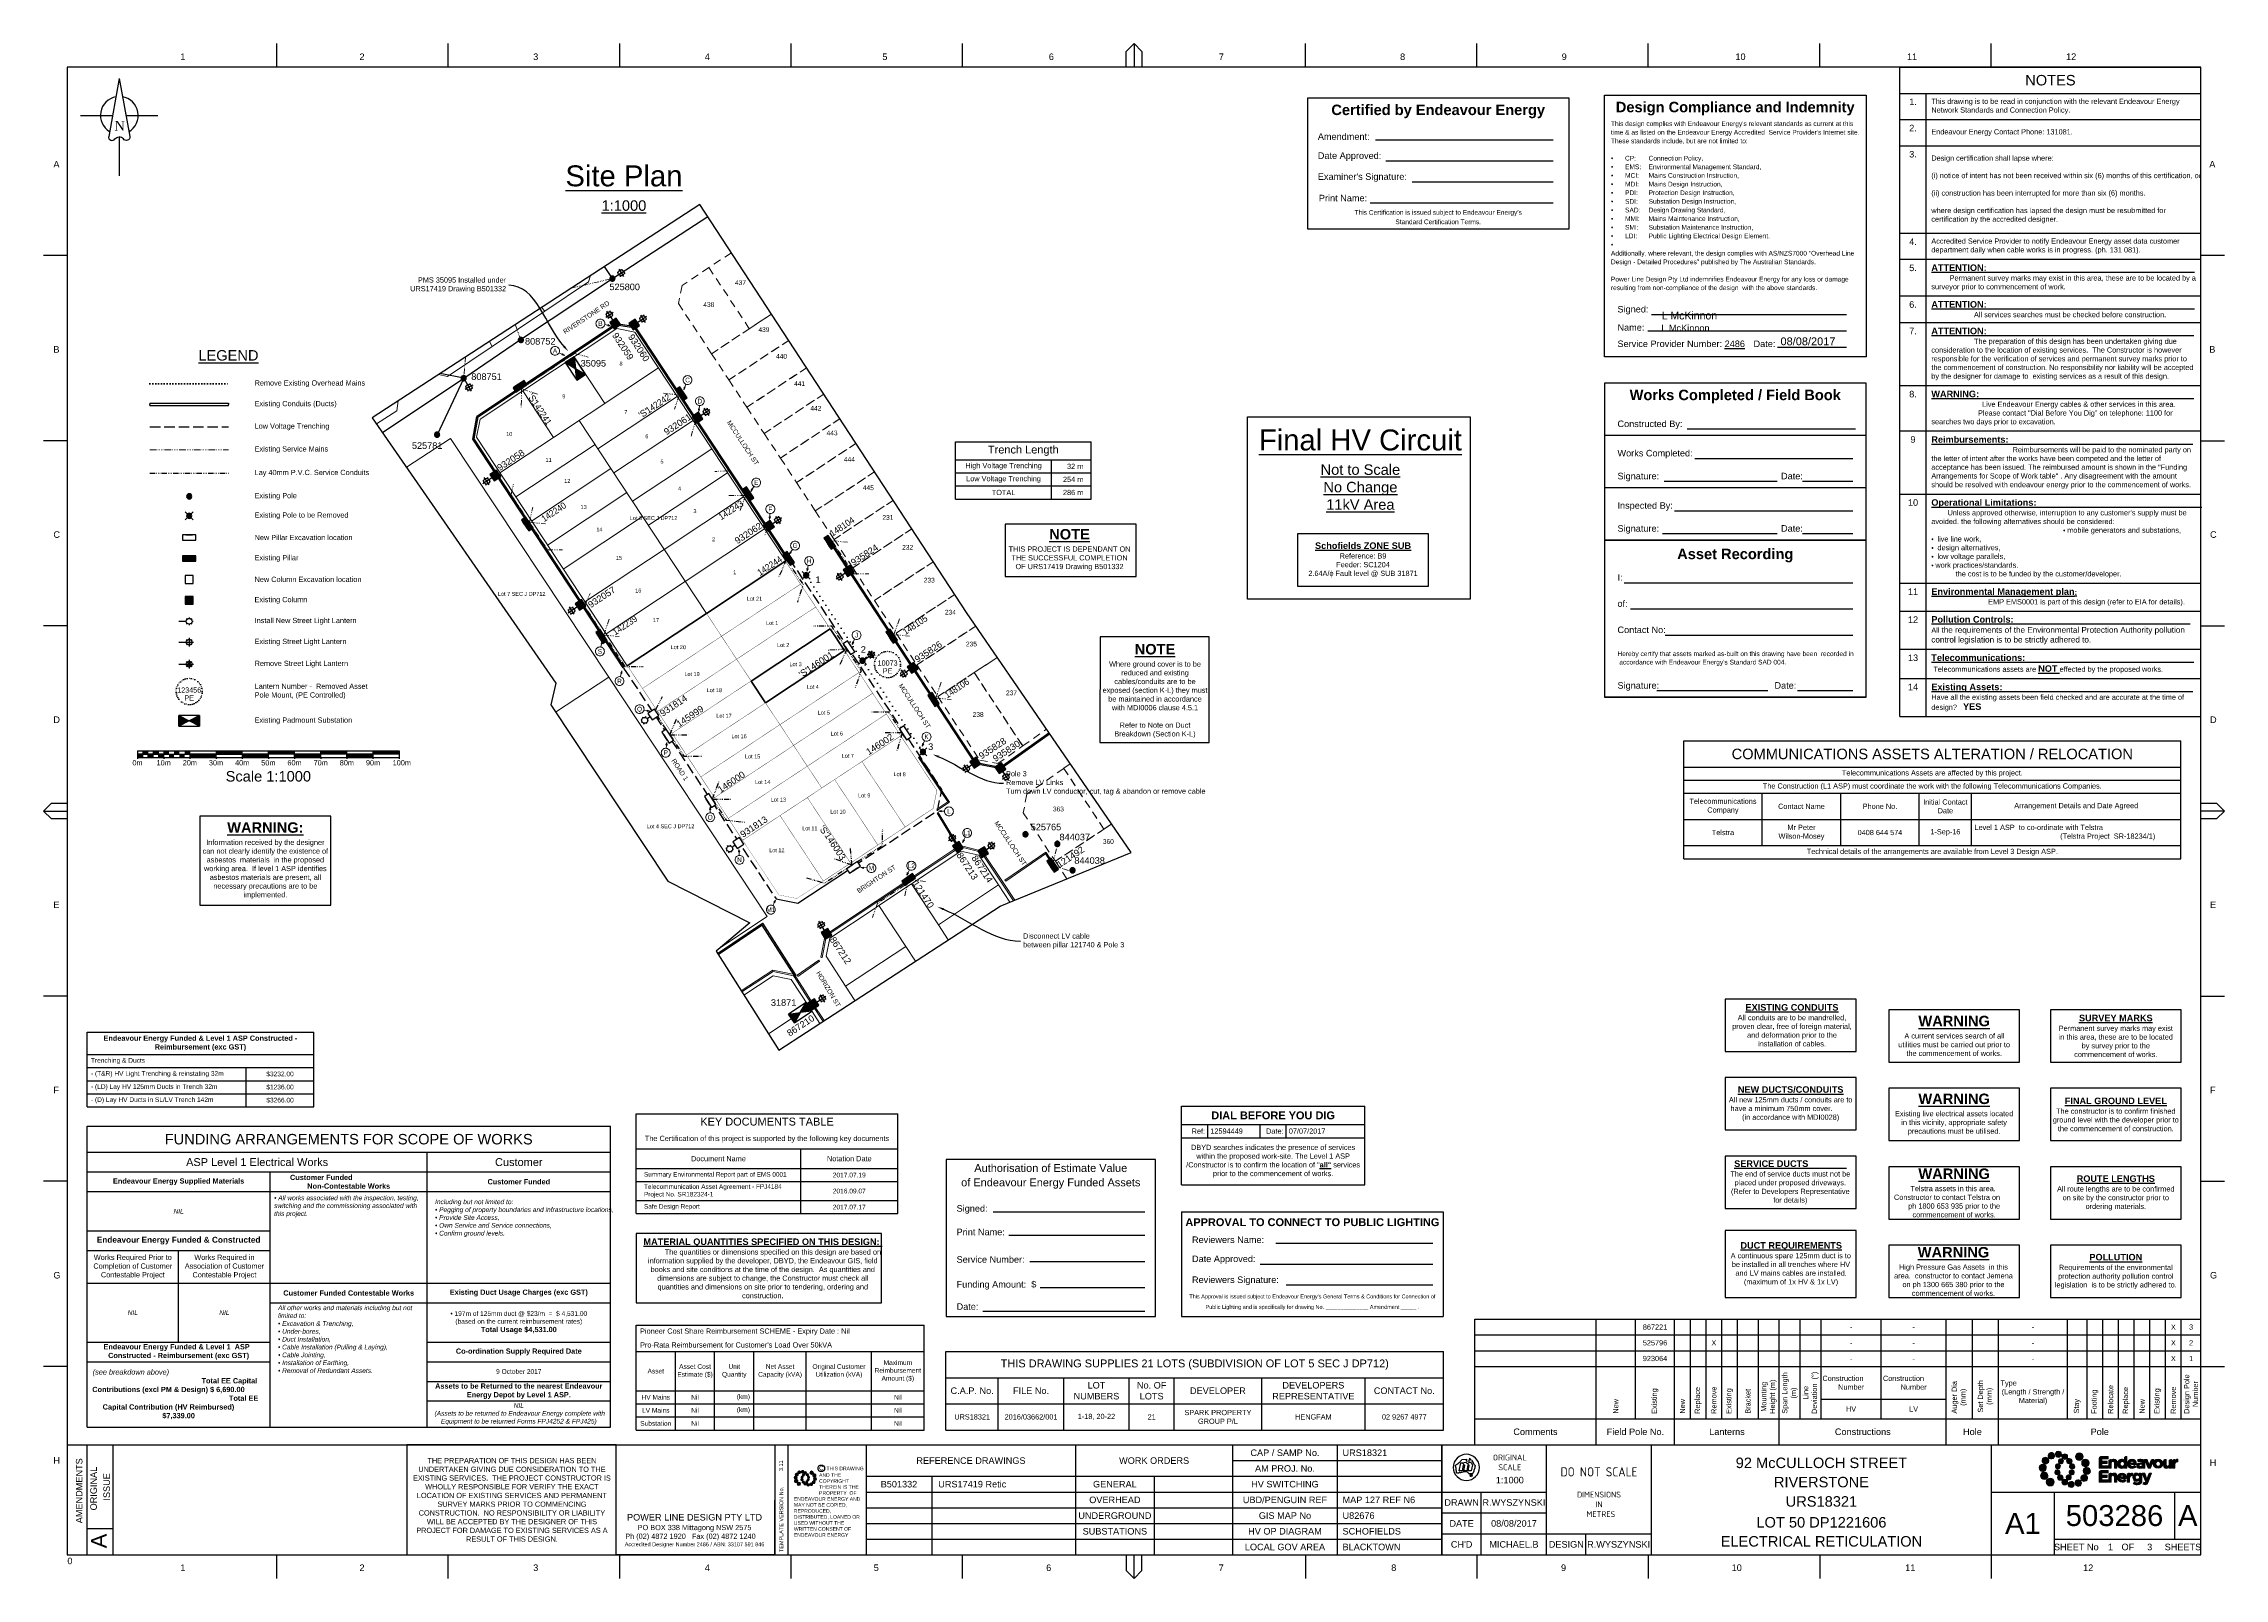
# Paper-space layout 'Retic' of a CAD drawing. Header units: metres, sheet in millimetres. Extents: x -9 to 824, y -9 to 577.
# The model-space entities are those that its viewports show. They can reach past a viewport. Long polylines and large blocks are cut down to what shows.
import ezdxf
from ezdxf import colors
from ezdxf.entities.mleader import LeaderData, LeaderLine
from ezdxf.enums import TextEntityAlignment as Align
from ezdxf.math import Vec2, Vec3

# ---------------------------------------------------------------- set-up
doc = ezdxf.new("R2010")
doc.units = ezdxf.units.M
for name, pattern in [('Cable Remove', [1, 0, -1]), ('Dash', [5, 3, -2]), ('DOT', [6.35, 0, -6.35]), ('IE Trench LV', [5.5, 4, -1.5]), ('PHANTOM2', [4.45, 2, -0.5, 0.15, -0.5, 0.15, -0.5, 0.15, -0.5]), ('PHANTOMX2', [5.6, 2.5, -0.5, 0.15, -0.5, 0.15, -0.5, 0.15, -0.5, 0.15, -0.5])]:
    doc.linetypes.add(name, pattern=pattern)
doc.layers.get('0').update_dxf_attribs({"color": 6})
for name, color, linetype, lineweight in [('_User Dimensions', 140, 'Continuous', 13), ('_User Miscellaneous4', 191, 'Continuous', 13), ('_User Miscellaneous5', 151, 'Continuous', 13), ('_User_LV_Exist', 5, 'Continuous', 25), ('Cadastre Developer_SP_EXT', 96, 'Continuous', 15), ('Cadastre Developer_SP_NEW', 54, 'Continuous', 15), ('Cadastre Land Parcels_SP_EXT', 96, 'Continuous', 15), ('Cadastre Roads_SP_EXT', 54, 'Continuous', 15), ('Services_SP_EXT', 42, 'PHANTOMX2', 20)]:
    doc.layers.add(name, color=color, linetype=linetype, lineweight=lineweight)
for name, color, linetype in [('Duct_SP_EXT', 40, 'Continuous'), ('Equip_LV_NEW', 2, 'Continuous'), ('Equip_SP_HV_EXT', 7, 'Continuous'), ('Equip_SP_SL_EXT', 7, 'Continuous'), ('Equip_SP_SL_NEW', 2, 'Continuous'), ('Notes', 7, 'Continuous'), ('Notes_SP_MISC', 7, 'Continuous'), ('OH_Details_SP_MISC', 7, 'Continuous'), ('Services_SP_NEW_UG', 2, 'IE Trench LV'), ('Sub_SP_EXT', 7, 'Continuous'), ('SupportsOH_SP_TR_HV_LV_SL_EXT', 7, 'Continuous'), ('SupportsUG_SP_LV_EXT', 7, 'Continuous'), ('SupportsUG_SP_LV_NEW', 2, 'Continuous'), ('SupportsUG_SP_LV_SL_EXT', 7, 'Continuous'), ('SupportsUG_SP_LV_SL_NEW', 2, 'Continuous'), ('Trench_SP_NEW', 2, 'Continuous'), ('UG_Details_SP_MISC', 7, 'Continuous')]:
    doc.layers.add(name, color=color, linetype=linetype)
doc.layers.add('Viewports', color=6, linetype='Continuous', plot=False)
doc.styles.add('ARIAL', font='arial.ttf', dxfattribs={"height": 2})
doc.styles.add('COLUMN_LABEL', font='arial.ttf', dxfattribs={"height": 2})
doc.styles.add('iecARIAL', font='arial.ttf', dxfattribs={"height": 2})
doc.styles.add('iecISOCP', font='isocp.shx')
doc.styles.add('iecNAME', font='times.ttf')
doc.styles.add('ieISOCP', font='arial.ttf', dxfattribs={"height": 1.5})
doc.styles.add('POLE_LABEL', font='arial.ttf', dxfattribs={"height": 2})
doc.styles.add('SL_LABEL', font='arial.ttf', dxfattribs={"height": 2})
doc.styles.get("Standard").update_dxf_attribs({"font": 'arial.ttf'})
doc.linetypes.add('IE Trench HV', pattern='A,4,-0.4,["/",Standard,S=2,R=0,X=0.25,Y=-1],-1.6', length=6)

# ---------------------------------------------------------------- blocks, each defined once
blk = doc.blocks.new('NorthPnt 11(NP11)')
for p, q in [((-19.7, 0), (-3.5, 0)), ((-0.1, -10.9), (-0.1, -30.8)), ((3.3, 0), (19.7, 0))]:
    blk.add_line(p, q)
for points in [[(-0.1, 18.8), (-5.4, -10.7, 0.877048), (-2.3, -11.9, -0.1543), (-0.1, -10.9, 0.090511)], [(-0.1, 18.8), (5.3, -10.7, -0.877048), (2.1, -11.9, 0.1543), (-0.1, -10.9, -0.090511)]]:
    blk.add_lwpolyline(points, format="xyb")
for start, end in [(100.5988, 238.8643), (300.0994, 80.4374)]:
    blk.add_arc((0, 0), 9.64, start, end)
at = {"style": 'iecNAME'}
blk.add_text('N', height=5.02, dxfattribs=at).set_placement((-2.6, -7.8))
blk = doc.blocks.new('*T273')
at = {"layer": 'Notes', "color": 0, "linetype": 'ByBlock', "lineweight": -2, "transparency": 16777216}
for p, q in [((0, 30), (190.13, 30)), ((0, 0), (0, 30)), ((190.13, 0), (190.13, 30)), ((0, 20), (190.13, 20)), ((20, 0), (20, 20)), ((45, 0), (45, 20)), ((70, 0), (70, 20)), ((87.2, 0), (87.2, 20)), ((120.64, 0), (120.64, 20)), ((160.13, 0), (160.13, 20)), ((0, 10), (190.13, 10)), ((0, 0), (190.13, 0))]:
    blk.add_line(p, q, dxfattribs=at)
at = {"layer": 'Notes', "color": 7, "transparency": 16777216, "attachment_point": 5}
for s, insert, char_height, width in [('THIS DRAWING SUPPLIES {\\C1;21} LOTS (SUBDIVISION OF {\\C1;LOT 5 SEC J DP712})  ', (95.06, 25), 3, 187.1271), ('LOT NUMBERS', (57.5, 15), 2.5, 22), ('No. OF LOTS', (78.6, 15), 2.5, 14.1978), ('DEVELOPERS REPRESENTATIVE', (140.39, 15), 2.5, 36.4838), ('C.A.P. No.', (10, 15), 2.5, 17), ('FILE No. ', (32.5, 15), 2.5, 22), ('DEVELOPER', (103.92, 15), 2.5, 30.4454), ('CONTACT No.', (175.13, 15), 2.5, 27)]:
    blk.add_mtext(s, dxfattribs=dict(at, insert=insert, char_height=char_height, width=width))
at = {"layer": 'Notes', "color": 0, "transparency": 16777216, "char_height": 2, "attachment_point": 5}
for s, insert, width in [('URS18321', (10, 5), 17), ('2016/03662/001', (32.5, 5), 22), ('1-18, 20-22', (57.5, 5), 22), ('21', (78.6, 5), 16.1978), ('SPARK PROPERTY GROUP P/L', (103.92, 5), 30.4454), ('HENGFAM', (140.39, 5), 36.4838), ('02 9267 4977', (175.13, 5), 27)]:
    blk.add_mtext(s, dxfattribs=dict(at, insert=insert, width=width))
blk = doc.blocks.new('EE_LOGO_SMALL')
at = {"layer": 'Notes'}
h = blk.add_hatch(color=256, dxfattribs=at)
edge = h.paths.add_edge_path()
edge.add_spline(control_points=[(-8.4, 2), (-9.2, 2), (-9.8, 1.4), (-9.8, 0.7), (-9.9, -0.1), (-9.3, -0.7), (-8.6, -0.8), (-7.8, -0.8), (-7.2, -0.2), (-7.1, 0.5), (-7.1, 1.3), (-7.7, 1.9), (-8.4, 2)], knot_values=[0, 0, 0, 0, 1, 1, 1, 2, 2, 2, 3, 3, 3, 4, 4, 4, 4], degree=3, periodic=0)
h = blk.add_hatch(color=256, dxfattribs=at)
edge = h.paths.add_edge_path()
edge.add_spline(control_points=[(-6.8, 4.5), (-7.4, 4.8), (-8.2, 4.6), (-8.6, 4), (-8.9, 3.4), (-8.7, 2.6), (-8.1, 2.2), (-7.5, 1.9), (-6.7, 2.1), (-6.3, 2.7), (-6, 3.3), (-6.2, 4.1), (-6.8, 4.5)], knot_values=[0, 0, 0, 0, 1, 1, 1, 2, 2, 2, 3, 3, 3, 4, 4, 4, 4], degree=3, periodic=0)
h = blk.add_hatch(color=256, dxfattribs=at)
edge = h.paths.add_edge_path()
edge.add_spline(control_points=[(-4.2, 5.9), (-4.6, 6.5), (-5.3, 6.6), (-5.9, 6.3), (-6.4, 5.9), (-6.6, 5.1), (-6.2, 4.6), (-5.9, 4), (-5.1, 3.8), (-4.6, 4.2), (-4, 4.6), (-3.8, 5.3), (-4.2, 5.9)], knot_values=[0, 0, 0, 0, 1, 1, 1, 2, 2, 2, 3, 3, 3, 4, 4, 4, 4], degree=3, periodic=0)
h = blk.add_hatch(color=256, dxfattribs=at)
edge = h.paths.add_edge_path()
edge.add_spline(control_points=[(-1.3, 5.9), (-1.4, 6.5), (-2, 7), (-2.6, 6.9), (-3.3, 6.9), (-3.7, 6.3), (-3.7, 5.6), (-3.6, 5), (-3, 4.5), (-2.4, 4.6), (-1.7, 4.7), (-1.3, 5.2), (-1.3, 5.9)], knot_values=[0, 0, 0, 0, 1, 1, 1, 2, 2, 2, 3, 3, 3, 4, 4, 4, 4], degree=3, periodic=0)
h = blk.add_hatch(color=256, dxfattribs=at)
edge = h.paths.add_edge_path()
edge.add_spline(control_points=[(-2.5, 2.1), (-3, 2.2), (-3.5, 1.9), (-3.6, 1.3), (-3.7, 0.8), (-3.4, 0.3), (-2.9, 0.2), (-2.4, 0.1), (-1.9, 0.4), (-1.8, 0.9), (-1.7, 1.5), (-2, 2), (-2.5, 2.1)], knot_values=[0, 0, 0, 0, 1, 1, 1, 2, 2, 2, 3, 3, 3, 4, 4, 4, 4], degree=3, periodic=0)
h = blk.add_hatch(color=256, dxfattribs=at)
edge = h.paths.add_edge_path()
edge.add_spline(control_points=[(1, 4.9), (1, 4.3), (0.5, 3.8), (-0.1, 3.8), (-0.7, 3.8), (-1.2, 4.3), (-1.2, 4.9), (-1.2, 5.5), (-0.7, 6), (-0.1, 6), (0.5, 6), (1, 5.5), (1, 4.9)], knot_values=[0, 0, 0, 0, 1, 1, 1, 2, 2, 2, 3, 3, 3, 4, 4, 4, 4], degree=3, periodic=0)
edge = h.paths.add_edge_path()
edge.add_spline(control_points=[(-1.4, 4), (-1.9, 4.1), (-2.4, 3.8), (-2.5, 3.3), (-2.6, 2.7), (-2.3, 2.2), (-1.8, 2.1), (-1.3, 2), (-0.7, 2.3), (-0.6, 2.9), (-0.5, 3.4), (-0.9, 3.9), (-1.4, 4)], knot_values=[0, 0, 0, 0, 1, 1, 1, 2, 2, 2, 3, 3, 3, 4, 4, 4, 4], degree=3, periodic=0)
h = blk.add_hatch(color=256, dxfattribs=at)
edge = h.paths.add_edge_path()
edge.add_spline(control_points=[(2.3, 2.4), (2.8, 2.8), (2.8, 3.4), (2.4, 3.9), (2, 4.3), (1.4, 4.3), (0.9, 3.9), (0.5, 3.6), (0.5, 2.9), (0.9, 2.5), (1.2, 2), (1.9, 2), (2.3, 2.4)], knot_values=[0, 0, 0, 0, 1, 1, 1, 2, 2, 2, 3, 3, 3, 4, 4, 4, 4], degree=3, periodic=0)
edge = h.paths.add_edge_path()
edge.add_spline(control_points=[(1, 4.9), (1, 4.3), (0.5, 3.8), (-0.1, 3.8), (-0.7, 3.8), (-1.2, 4.3), (-1.2, 4.9), (-1.2, 5.5), (-0.7, 6), (-0.1, 6), (0.5, 6), (1, 5.5), (1, 4.9)], knot_values=[0, 0, 0, 0, 1, 1, 1, 2, 2, 2, 3, 3, 3, 4, 4, 4, 4], degree=3, periodic=0)
h = blk.add_hatch(color=256, dxfattribs=at)
edge = h.paths.add_edge_path()
edge.add_spline(control_points=[(1, 4.9), (1, 4.3), (0.5, 3.8), (-0.1, 3.8), (-0.7, 3.8), (-1.2, 4.3), (-1.2, 4.9), (-1.2, 5.5), (-0.7, 6), (-0.1, 6), (0.5, 6), (1, 5.5), (1, 4.9)], knot_values=[0, 0, 0, 0, 1, 1, 1, 2, 2, 2, 3, 3, 3, 4, 4, 4, 4], degree=3, periodic=0)
edge = h.paths.add_edge_path(flags=16)
edge.add_spline(control_points=[(1, 4.9), (1, 4.3), (0.5, 3.8), (-0.1, 3.8), (-0.7, 3.8), (-1.2, 4.3), (-1.2, 4.9), (-1.2, 5.5), (-0.7, 6), (-0.1, 6), (0.5, 6), (1, 5.5), (1, 4.9)], knot_values=[0, 0, 0, 0, 1, 1, 1, 2, 2, 2, 3, 3, 3, 4, 4, 4, 4], degree=3, periodic=0)
h = blk.add_hatch(color=256, dxfattribs=at)
edge = h.paths.add_edge_path()
edge.add_spline(control_points=[(3, 0.2), (3.5, 0.3), (3.8, 0.9), (3.7, 1.4), (3.6, 1.9), (3, 2.3), (2.5, 2.1), (1.9, 2), (1.6, 1.4), (1.8, 0.9), (1.9, 0.4), (2.5, 0.1), (3, 0.2)], knot_values=[0, 0, 0, 0, 1, 1, 1, 2, 2, 2, 3, 3, 3, 4, 4, 4, 4], degree=3, periodic=0)
h = blk.add_hatch(color=256, dxfattribs=at)
edge = h.paths.add_edge_path()
edge.add_spline(control_points=[(7, 4.9), (7, 4), (6.3, 3.4), (5.5, 3.4), (4.6, 3.4), (4, 4), (4, 4.9), (4, 5.7), (4.6, 6.4), (5.5, 6.4), (6.3, 6.4), (7, 5.7), (7, 4.9)], knot_values=[0, 0, 0, 0, 1, 1, 1, 2, 2, 2, 3, 3, 3, 4, 4, 4, 4], degree=3, periodic=0)
h = blk.add_hatch(color=256, dxfattribs=at)
edge = h.paths.add_edge_path()
edge.add_spline(control_points=[(8.4, 1.1), (9.1, 1.5), (9.4, 2.3), (9.1, 3), (8.8, 3.7), (7.9, 4.1), (7.2, 3.8), (6.5, 3.4), (6.2, 2.6), (6.5, 1.9), (6.8, 1.2), (7.7, 0.8), (8.4, 1.1)], knot_values=[0, 0, 0, 0, 1, 1, 1, 2, 2, 2, 3, 3, 3, 4, 4, 4, 4], degree=3, periodic=0)
h = blk.add_hatch(color=256, dxfattribs=at)
edge = h.paths.add_edge_path()
edge.add_spline(control_points=[(8.3, -1.9), (9, -1.9), (9.7, -1.4), (9.7, -0.6), (9.7, 0.1), (9.2, 0.8), (8.4, 0.8), (7.7, 0.8), (7, 0.3), (7, -0.5), (6.9, -1.2), (7.5, -1.9), (8.3, -1.9)], knot_values=[0, 0, 0, 0, 1, 1, 1, 2, 2, 2, 3, 3, 3, 4, 4, 4, 4], degree=3, periodic=0)
h = blk.add_hatch(color=256, dxfattribs=at)
edge = h.paths.add_edge_path()
edge.add_spline(control_points=[(-8.5, -1.1), (-9.2, -1.4), (-9.6, -2.3), (-9.3, -3), (-8.9, -3.7), (-8.1, -4), (-7.4, -3.7), (-6.7, -3.4), (-6.3, -2.5), (-6.6, -1.8), (-7, -1.1), (-7.8, -0.8), (-8.5, -1.1)], knot_values=[0, 0, 0, 0, 1, 1, 1, 2, 2, 2, 3, 3, 3, 4, 4, 4, 4], degree=3, periodic=0)
h = blk.add_hatch(color=256, dxfattribs=at)
edge = h.paths.add_edge_path()
edge.add_spline(control_points=[(-7.1, -4.8), (-7.1, -4), (-6.5, -3.3), (-5.6, -3.3), (-4.8, -3.3), (-4.1, -4), (-4.1, -4.8), (-4.1, -5.7), (-4.8, -6.3), (-5.6, -6.3), (-6.5, -6.3), (-7.1, -5.7), (-7.1, -4.8)], knot_values=[0, 0, 0, 0, 1, 1, 1, 2, 2, 2, 3, 3, 3, 4, 4, 4, 4], degree=3, periodic=0)
h = blk.add_hatch(color=256, dxfattribs=at)
edge = h.paths.add_edge_path()
edge.add_spline(control_points=[(-3.1, -0.2), (-3.7, -0.3), (-4, -0.8), (-3.8, -1.4), (-3.7, -1.9), (-3.2, -2.2), (-2.6, -2.1), (-2.1, -1.9), (-1.8, -1.4), (-1.9, -0.9), (-2.1, -0.3), (-2.6, 0), (-3.1, -0.2)], knot_values=[0, 0, 0, 0, 1, 1, 1, 2, 2, 2, 3, 3, 3, 4, 4, 4, 4], degree=3, periodic=0)
h = blk.add_hatch(color=256, dxfattribs=at)
edge = h.paths.add_edge_path()
edge.add_spline(control_points=[(-2.5, -2.3), (-2.9, -2.7), (-3, -3.4), (-2.6, -3.8), (-2.2, -4.2), (-1.5, -4.3), (-1.1, -3.9), (-0.7, -3.5), (-0.6, -2.8), (-1, -2.4), (-1.4, -2), (-2, -1.9), (-2.5, -2.3)], knot_values=[0, 0, 0, 0, 1, 1, 1, 2, 2, 2, 3, 3, 3, 4, 4, 4, 4], degree=3, periodic=0)
h = blk.add_hatch(color=256, dxfattribs=at)
edge = h.paths.add_edge_path()
edge.add_spline(control_points=[(-1.2, -4.8), (-1.2, -4.2), (-0.7, -3.7), (-0.1, -3.7), (0.5, -3.7), (1, -4.2), (1, -4.8), (1, -5.4), (0.5, -5.9), (-0.1, -5.9), (-0.7, -5.9), (-1.2, -5.4), (-1.2, -4.8)], knot_values=[0, 0, 0, 0, 1, 1, 1, 2, 2, 2, 3, 3, 3, 4, 4, 4, 4], degree=3, periodic=0)
h = blk.add_hatch(color=256, dxfattribs=at)
edge = h.paths.add_edge_path()
edge.add_spline(control_points=[(1.2, -3.9), (1.7, -4.1), (2.2, -3.7), (2.3, -3.2), (2.5, -2.7), (2.1, -2.2), (1.6, -2.1), (1.1, -2), (0.6, -2.3), (0.5, -2.8), (0.4, -3.3), (0.7, -3.8), (1.2, -3.9)], knot_values=[0, 0, 0, 0, 1, 1, 1, 2, 2, 2, 3, 3, 3, 4, 4, 4, 4], degree=3, periodic=0)
h = blk.add_hatch(color=256, dxfattribs=at)
edge = h.paths.add_edge_path()
edge.add_spline(control_points=[(1.2, -5.8), (1.3, -6.5), (1.8, -6.9), (2.5, -6.9), (3.1, -6.8), (3.6, -6.2), (3.5, -5.6), (3.4, -5), (2.9, -4.5), (2.2, -4.6), (1.6, -4.6), (1.1, -5.2), (1.2, -5.8)], knot_values=[0, 0, 0, 0, 1, 1, 1, 2, 2, 2, 3, 3, 3, 4, 4, 4, 4], degree=3, periodic=0)
h = blk.add_hatch(color=256, dxfattribs=at)
edge = h.paths.add_edge_path()
edge.add_spline(control_points=[(2.4, -2), (2.9, -2.1), (3.4, -1.8), (3.5, -1.3), (3.6, -0.8), (3.3, -0.3), (2.8, -0.2), (2.2, -0.1), (1.7, -0.4), (1.6, -0.9), (1.5, -1.4), (1.8, -1.9), (2.4, -2)], knot_values=[0, 0, 0, 0, 1, 1, 1, 2, 2, 2, 3, 3, 3, 4, 4, 4, 4], degree=3, periodic=0)
h = blk.add_hatch(color=256, dxfattribs=at)
edge = h.paths.add_edge_path()
edge.add_spline(control_points=[(4, -5.8), (4.4, -6.4), (5.2, -6.6), (5.7, -6.2), (6.3, -5.8), (6.5, -5.1), (6.1, -4.5), (5.7, -4), (5, -3.8), (4.4, -4.2), (3.8, -4.5), (3.7, -5.3), (4, -5.8)], knot_values=[0, 0, 0, 0, 1, 1, 1, 2, 2, 2, 3, 3, 3, 4, 4, 4, 4], degree=3, periodic=0)
h = blk.add_hatch(color=256, dxfattribs=at)
edge = h.paths.add_edge_path()
edge.add_spline(control_points=[(6.7, -4.4), (7.3, -4.8), (8.1, -4.6), (8.4, -4), (8.8, -3.3), (8.6, -2.6), (8, -2.2), (7.3, -1.8), (6.6, -2.1), (6.2, -2.7), (5.8, -3.3), (6, -4.1), (6.7, -4.4)], knot_values=[0, 0, 0, 0, 1, 1, 1, 2, 2, 2, 3, 3, 3, 4, 4, 4, 4], degree=3, periodic=0)
at = {"layer": 'Notes', "lineweight": 0}
for points in [[(1.8, 2.1), (1.8, 2.1)], [(-2, -2.1), (-2, -2.1)]]:
    blk.add_lwpolyline(points, dxfattribs=at)
for points in [[(-8.4, 2), (-9.2, 2), (-9.8, 1.4), (-9.8, 0.7), (-9.9, -0.1), (-9.3, -0.7), (-8.6, -0.8), (-7.8, -0.8), (-7.2, -0.2), (-7.1, 0.5), (-7.1, 1.3), (-7.7, 1.9), (-8.4, 2)], [(-6.8, 4.5), (-7.4, 4.8), (-8.2, 4.6), (-8.6, 4), (-8.9, 3.4), (-8.7, 2.6), (-8.1, 2.2), (-7.5, 1.9), (-6.7, 2.1), (-6.3, 2.7), (-6, 3.3), (-6.2, 4.1), (-6.8, 4.5)], [(-4.2, 5.9), (-4.6, 6.5), (-5.3, 6.6), (-5.9, 6.3), (-6.4, 5.9), (-6.6, 5.1), (-6.2, 4.6), (-5.9, 4), (-5.1, 3.8), (-4.6, 4.2), (-4, 4.6), (-3.8, 5.3), (-4.2, 5.9)], [(-1.3, 5.9), (-1.4, 6.5), (-2, 7), (-2.6, 6.9), (-3.3, 6.9), (-3.7, 6.3), (-3.7, 5.6), (-3.6, 5), (-3, 4.5), (-2.4, 4.6), (-1.7, 4.7), (-1.3, 5.2), (-1.3, 5.9)], [(-2.5, 2.1), (-3, 2.2), (-3.5, 1.9), (-3.6, 1.3), (-3.7, 0.8), (-3.4, 0.3), (-2.9, 0.2), (-2.4, 0.1), (-1.9, 0.4), (-1.8, 0.9), (-1.7, 1.5), (-2, 2), (-2.5, 2.1)], [(-1.4, 4), (-1.9, 4.1), (-2.4, 3.8), (-2.5, 3.3), (-2.6, 2.7), (-2.3, 2.2), (-1.8, 2.1), (-1.3, 2), (-0.7, 2.3), (-0.6, 2.9), (-0.5, 3.4), (-0.9, 3.9), (-1.4, 4)], [(1, 4.9), (1, 4.3), (0.5, 3.8), (-0.1, 3.8), (-0.7, 3.8), (-1.2, 4.3), (-1.2, 4.9), (-1.2, 5.5), (-0.7, 6), (-0.1, 6), (0.5, 6), (1, 5.5), (1, 4.9)], [(1, 4.9), (1, 4.3), (0.5, 3.8), (-0.1, 3.8), (-0.7, 3.8), (-1.2, 4.3), (-1.2, 4.9), (-1.2, 5.5), (-0.7, 6), (-0.1, 6), (0.5, 6), (1, 5.5), (1, 4.9)], [(2.3, 2.4), (2.8, 2.8), (2.8, 3.4), (2.4, 3.9), (2, 4.3), (1.4, 4.3), (0.9, 3.9), (0.5, 3.6), (0.5, 2.9), (0.9, 2.5), (1.2, 2), (1.9, 2), (2.3, 2.4)], [(3, 0.2), (3.5, 0.3), (3.8, 0.9), (3.7, 1.4), (3.6, 1.9), (3, 2.3), (2.5, 2.1), (1.9, 2), (1.6, 1.4), (1.8, 0.9), (1.9, 0.4), (2.5, 0.1), (3, 0.2)], [(7, 4.9), (7, 4), (6.3, 3.4), (5.5, 3.4), (4.6, 3.4), (4, 4), (4, 4.9), (4, 5.7), (4.6, 6.4), (5.5, 6.4), (6.3, 6.4), (7, 5.7), (7, 4.9)], [(8.4, 1.1), (9.1, 1.5), (9.4, 2.3), (9.1, 3), (8.8, 3.7), (7.9, 4.1), (7.2, 3.8), (6.5, 3.4), (6.2, 2.6), (6.5, 1.9), (6.8, 1.2), (7.7, 0.8), (8.4, 1.1)], [(8.3, -1.9), (9, -1.9), (9.7, -1.4), (9.7, -0.6), (9.7, 0.1), (9.2, 0.8), (8.4, 0.8), (7.7, 0.8), (7, 0.3), (7, -0.5), (6.9, -1.2), (7.5, -1.9), (8.3, -1.9)], [(-8.5, -1.1), (-9.2, -1.4), (-9.6, -2.3), (-9.3, -3), (-8.9, -3.7), (-8.1, -4), (-7.4, -3.7), (-6.7, -3.4), (-6.3, -2.5), (-6.6, -1.8), (-7, -1.1), (-7.8, -0.8), (-8.5, -1.1)], [(-7.1, -4.8), (-7.1, -4), (-6.5, -3.3), (-5.6, -3.3), (-4.8, -3.3), (-4.1, -4), (-4.1, -4.8), (-4.1, -5.7), (-4.8, -6.3), (-5.6, -6.3), (-6.5, -6.3), (-7.1, -5.7), (-7.1, -4.8)], [(-3.1, -0.2), (-3.7, -0.3), (-4, -0.8), (-3.8, -1.4), (-3.7, -1.9), (-3.2, -2.2), (-2.6, -2.1), (-2.1, -1.9), (-1.8, -1.4), (-1.9, -0.9), (-2.1, -0.3), (-2.6, 0), (-3.1, -0.2)], [(-2.5, -2.3), (-2.9, -2.7), (-3, -3.4), (-2.6, -3.8), (-2.2, -4.2), (-1.5, -4.3), (-1.1, -3.9), (-0.7, -3.5), (-0.6, -2.8), (-1, -2.4), (-1.4, -2), (-2, -1.9), (-2.5, -2.3)], [(-1.2, -4.8), (-1.2, -4.2), (-0.7, -3.7), (-0.1, -3.7), (0.5, -3.7), (1, -4.2), (1, -4.8), (1, -5.4), (0.5, -5.9), (-0.1, -5.9), (-0.7, -5.9), (-1.2, -5.4), (-1.2, -4.8)], [(1.2, -3.9), (1.7, -4.1), (2.2, -3.7), (2.3, -3.2), (2.5, -2.7), (2.1, -2.2), (1.6, -2.1), (1.1, -2), (0.6, -2.3), (0.5, -2.8), (0.4, -3.3), (0.7, -3.8), (1.2, -3.9)], [(1.2, -5.8), (1.3, -6.5), (1.8, -6.9), (2.5, -6.9), (3.1, -6.8), (3.6, -6.2), (3.5, -5.6), (3.4, -5), (2.9, -4.5), (2.2, -4.6), (1.6, -4.6), (1.1, -5.2), (1.2, -5.8)], [(2.4, -2), (2.9, -2.1), (3.4, -1.8), (3.5, -1.3), (3.6, -0.8), (3.3, -0.3), (2.8, -0.2), (2.2, -0.1), (1.7, -0.4), (1.6, -0.9), (1.5, -1.4), (1.8, -1.9), (2.4, -2)], [(4, -5.8), (4.4, -6.4), (5.2, -6.6), (5.7, -6.2), (6.3, -5.8), (6.5, -5.1), (6.1, -4.5), (5.7, -4), (5, -3.8), (4.4, -4.2), (3.8, -4.5), (3.7, -5.3), (4, -5.8)], [(6.7, -4.4), (7.3, -4.8), (8.1, -4.6), (8.4, -4), (8.8, -3.3), (8.6, -2.6), (8, -2.2), (7.3, -1.8), (6.6, -2.1), (6.2, -2.7), (5.8, -3.3), (6, -4.1), (6.7, -4.4)]]:
    blk.add_open_spline(points, degree=3, knots=[0, 0, 0, 0, 1, 1, 1, 2, 2, 2, 3, 3, 3, 4, 4, 4, 4], dxfattribs=at)
blk = doc.blocks.new('EE_COPYRIGHT_A1')
at = {"layer": 'Notes'}
blk.add_circle((9.53, -0.82), 1.15, dxfattribs=at)
at = {"xscale": 0.4, "yscale": 0.4, "zscale": 0.4}
blk.add_blockref('EE_LOGO_SMALL', (3.96, -4.29), dxfattribs=at)
at = {"layer": 'Notes', "insert": (0, 0), "char_height": 1.25, "width": 24.1208, "attachment_point": 1, "style": 'ARIAL'}
blk.add_mtext('\\pt8.75;               ^I{\\H1.2x;C } THIS DRAWING\\P\\pi-8.75,l8.75,t8.75,20;       ^IAND THE ^I\\P\\pi0,t8.75;COPYRIGHT\\P\\pi-8.75,t1.25,8.75;^I^ITHEREIN IS THE PROPERTY  OF \\P\\pi0,l0,t1.25;ENDEAVOUR ENERGY AND MAY NOT BE COPIED, REPRODUCED, DISTRIBUTED, LOANED OR USED WITHOUT THE WRITTEN CONSENT OF ENDEAVOUR ENERGY', dxfattribs=at)
blk = doc.blocks.new('EE_LOGO')
h = blk.add_hatch(color=256)
edge = h.paths.add_edge_path()
edge.add_spline(control_points=[(-25.34, 1.94), (-26.08, 1.98), (-26.72, 1.41), (-26.77, 0.66), (-26.81, -0.09), (-26.24, -0.72), (-25.49, -0.77), (-24.74, -0.81), (-24.1, -0.24), (-24.06, 0.51), (-24.02, 1.25), (-24.59, 1.89), (-25.34, 1.94)], knot_values=[0, 0, 0, 0, 1, 1, 1, 2, 2, 2, 3, 3, 3, 4, 4, 4, 4], degree=3, periodic=0)
h = blk.add_hatch(color=256)
edge = h.paths.add_edge_path()
edge.add_spline(control_points=[(-23.73, 4.46), (-24.34, 4.81), (-25.13, 4.61), (-25.49, 3.99), (-25.85, 3.38), (-25.64, 2.59), (-25.03, 2.23), (-24.41, 1.87), (-23.63, 2.08), (-23.27, 2.69), (-22.91, 3.31), (-23.12, 4.1), (-23.73, 4.46)], knot_values=[0, 0, 0, 0, 1, 1, 1, 2, 2, 2, 3, 3, 3, 4, 4, 4, 4], degree=3, periodic=0)
h = blk.add_hatch(color=256)
edge = h.paths.add_edge_path()
edge.add_spline(control_points=[(-21.12, 5.87), (-21.48, 6.44), (-22.24, 6.61), (-22.81, 6.24), (-23.37, 5.88), (-23.54, 5.12), (-23.17, 4.55), (-22.81, 3.98), (-22.05, 3.82), (-21.48, 4.19), (-20.92, 4.55), (-20.75, 5.31), (-21.12, 5.87)], knot_values=[0, 0, 0, 0, 1, 1, 1, 2, 2, 2, 3, 3, 3, 4, 4, 4, 4], degree=3, periodic=0)
h = blk.add_hatch(color=256)
edge = h.paths.add_edge_path()
edge.add_spline(control_points=[(-19.43, 2.06), (-19.94, 2.17), (-20.44, 1.84), (-20.55, 1.33), (-20.66, 0.82), (-20.34, 0.32), (-19.83, 0.21), (-19.32, 0.1), (-18.81, 0.42), (-18.71, 0.93), (-18.59, 1.44), (-18.92, 1.95), (-19.43, 2.06)], knot_values=[0, 0, 0, 0, 1, 1, 1, 2, 2, 2, 3, 3, 3, 4, 4, 4, 4], degree=3, periodic=0)
h = blk.add_hatch(color=256)
edge = h.paths.add_edge_path()
edge.add_spline(control_points=[(-18.27, 5.87), (-18.34, 6.5), (-18.91, 6.97), (-19.54, 6.9), (-20.18, 6.84), (-20.65, 6.27), (-20.58, 5.63), (-20.52, 4.99), (-19.95, 4.53), (-19.31, 4.59), (-18.67, 4.66), (-18.21, 5.23), (-18.27, 5.87)], knot_values=[0, 0, 0, 0, 1, 1, 1, 2, 2, 2, 3, 3, 3, 4, 4, 4, 4], degree=3, periodic=0)
h = blk.add_hatch(color=256)
edge = h.paths.add_edge_path()
edge.add_spline(control_points=[(-15.91, 4.86), (-15.91, 4.26), (-16.4, 3.77), (-17, 3.77), (-17.6, 3.77), (-18.08, 4.26), (-18.08, 4.86), (-18.08, 5.46), (-17.6, 5.95), (-17, 5.95), (-16.4, 5.95), (-15.91, 5.46), (-15.91, 4.86)], knot_values=[0, 0, 0, 0, 1, 1, 1, 2, 2, 2, 3, 3, 3, 4, 4, 4, 4], degree=3, periodic=0)
edge = h.paths.add_edge_path()
edge.add_spline(control_points=[(-18.29, 3.97), (-18.8, 4.08), (-19.3, 3.76), (-19.41, 3.25), (-19.52, 2.74), (-19.2, 2.23), (-18.69, 2.12), (-18.18, 2.01), (-17.67, 2.33), (-17.56, 2.84), (-17.45, 3.35), (-17.78, 3.86), (-18.29, 3.97)], knot_values=[0, 0, 0, 0, 1, 1, 1, 2, 2, 2, 3, 3, 3, 4, 4, 4, 4], degree=3, periodic=0)
h = blk.add_hatch(color=256)
edge = h.paths.add_edge_path()
edge.add_spline(control_points=[(-14.59, 2.36), (-14.16, 2.75), (-14.12, 3.41), (-14.51, 3.84), (-14.89, 4.27), (-15.55, 4.31), (-15.99, 3.93), (-16.42, 3.54), (-16.46, 2.88), (-16.07, 2.45), (-15.69, 2.01), (-15.02, 1.98), (-14.59, 2.36)], knot_values=[0, 0, 0, 0, 1, 1, 1, 2, 2, 2, 3, 3, 3, 4, 4, 4, 4], degree=3, periodic=0)
edge = h.paths.add_edge_path()
edge.add_spline(control_points=[(-15.91, 4.86), (-15.91, 4.26), (-16.4, 3.77), (-17, 3.77), (-17.6, 3.77), (-18.08, 4.26), (-18.08, 4.86), (-18.08, 5.46), (-17.6, 5.95), (-17, 5.95), (-16.4, 5.95), (-15.91, 5.46), (-15.91, 4.86)], knot_values=[0, 0, 0, 0, 1, 1, 1, 2, 2, 2, 3, 3, 3, 4, 4, 4, 4], degree=3, periodic=0)
h = blk.add_hatch(color=256)
edge = h.paths.add_edge_path()
edge.add_spline(control_points=[(-15.91, 4.86), (-15.91, 4.26), (-16.4, 3.77), (-17, 3.77), (-17.6, 3.77), (-18.08, 4.26), (-18.08, 4.86), (-18.08, 5.46), (-17.6, 5.95), (-17, 5.95), (-16.4, 5.95), (-15.91, 5.46), (-15.91, 4.86)], knot_values=[0, 0, 0, 0, 1, 1, 1, 2, 2, 2, 3, 3, 3, 4, 4, 4, 4], degree=3, periodic=0)
edge = h.paths.add_edge_path(flags=16)
edge.add_spline(control_points=[(-15.91, 4.86), (-15.91, 4.26), (-16.4, 3.77), (-17, 3.77), (-17.6, 3.77), (-18.08, 4.26), (-18.08, 4.86), (-18.08, 5.46), (-17.6, 5.95), (-17, 5.95), (-16.4, 5.95), (-15.91, 5.46), (-15.91, 4.86)], knot_values=[0, 0, 0, 0, 1, 1, 1, 2, 2, 2, 3, 3, 3, 4, 4, 4, 4], degree=3, periodic=0)
h = blk.add_hatch(color=256)
edge = h.paths.add_edge_path()
edge.add_spline(control_points=[(-13.94, 0.18), (-13.41, 0.32), (-13.09, 0.87), (-13.23, 1.4), (-13.37, 1.93), (-13.92, 2.25), (-14.45, 2.11), (-14.98, 1.97), (-15.3, 1.42), (-15.16, 0.89), (-15.02, 0.36), (-14.47, 0.04), (-13.94, 0.18)], knot_values=[0, 0, 0, 0, 1, 1, 1, 2, 2, 2, 3, 3, 3, 4, 4, 4, 4], degree=3, periodic=0)
h = blk.add_hatch(color=256)
edge = h.paths.add_edge_path()
edge.add_spline(control_points=[(-9.93, 4.86), (-9.93, 4.03), (-10.61, 3.35), (-11.44, 3.35), (-12.28, 3.35), (-12.95, 4.03), (-12.95, 4.86), (-12.95, 5.69), (-12.28, 6.37), (-11.44, 6.37), (-10.61, 6.37), (-9.93, 5.69), (-9.93, 4.86)], knot_values=[0, 0, 0, 0, 1, 1, 1, 2, 2, 2, 3, 3, 3, 4, 4, 4, 4], degree=3, periodic=0)
h = blk.add_hatch(color=256)
edge = h.paths.add_edge_path()
edge.add_spline(control_points=[(-8.55, 1.13), (-7.83, 1.45), (-7.5, 2.29), (-7.82, 3.01), (-8.14, 3.73), (-8.98, 4.06), (-9.7, 3.74), (-10.42, 3.42), (-10.75, 2.58), (-10.43, 1.86), (-10.11, 1.14), (-9.27, 0.81), (-8.55, 1.13)], knot_values=[0, 0, 0, 0, 1, 1, 1, 2, 2, 2, 3, 3, 3, 4, 4, 4, 4], degree=3, periodic=0)
h = blk.add_hatch(color=256)
edge = h.paths.add_edge_path()
edge.add_spline(control_points=[(-8.66, -1.92), (-7.91, -1.96), (-7.27, -1.39), (-7.23, -0.64), (-7.19, 0.1), (-7.76, 0.74), (-8.51, 0.78), (-9.25, 0.83), (-9.89, 0.26), (-9.94, -0.49), (-9.98, -1.24), (-9.41, -1.88), (-8.66, -1.92)], knot_values=[0, 0, 0, 0, 1, 1, 1, 2, 2, 2, 3, 3, 3, 4, 4, 4, 4], degree=3, periodic=0)
h = blk.add_hatch(color=256)
edge = h.paths.add_edge_path()
edge.add_spline(control_points=[(-3.85, 0.44), (-3.85, 0.44), (-3.85, 4.25), (-3.85, 4.3), (-3.85, 4.35), (-3.85, 4.86), (-3.29, 4.86), (-2.74, 4.86), (-0.49, 4.86), (-0.49, 4.86), (-0.49, 4.86), (-0.49, 4), (-0.49, 4), (-0.49, 4), (-2.89, 4), (-2.89, 4), (-2.89, 4), (-2.89, 3.1), (-2.89, 3.1), (-2.89, 3.1), (-0.8, 3.1), (-0.8, 3.1), (-0.8, 3.1), (-0.8, 2.23), (-0.8, 2.23), (-0.8, 2.23), (-2.89, 2.23), (-2.89, 2.23), (-2.89, 2.23), (-2.89, 1.31), (-2.89, 1.31), (-2.89, 1.31), (-0.49, 1.31), (-0.49, 1.31), (-0.49, 1.31), (-0.49, 0.44), (-0.49, 0.44), (-0.49, 0.44), (-3.85, 0.44), (-3.85, 0.44)], knot_values=[0, 0, 0, 0, 1, 1, 1, 2, 2, 2, 3, 3, 3, 4, 4, 4, 5, 5, 5, 6, 6, 6, 7, 7, 7, 8, 8, 8, 9, 9, 9, 10, 10, 10, 11, 11, 11, 12, 12, 12, 13, 13, 13, 13], degree=3, periodic=0)
h = blk.add_hatch(color=256)
edge = h.paths.add_edge_path()
edge.add_spline(control_points=[(1.94, 0.44), (1.94, 0.44), (1.94, 2.33), (1.94, 2.33), (1.94, 2.78), (1.73, 3.02), (1.36, 3.02), (1, 3.02), (0.76, 2.78), (0.76, 2.33), (0.76, 2.33), (0.76, 0.44), (0.76, 0.44), (0.76, 0.44), (-0.2, 0.44), (-0.2, 0.44), (-0.2, 0.44), (-0.2, 3.21), (-0.2, 3.27), (-0.2, 3.33), (-0.2, 3.82), (0.36, 3.82), (0.76, 3.82), (0.76, 3.82), (0.76, 3.82), (0.76, 3.82), (0.76, 3.35), (0.76, 3.35), (0.98, 3.63), (1.27, 3.89), (1.75, 3.89), (2.48, 3.89), (2.9, 3.41), (2.9, 2.63), (2.9, 2.63), (2.9, 0.44), (2.9, 0.44), (2.9, 0.44), (1.94, 0.44), (1.94, 0.44)], knot_values=[0, 0, 0, 0, 1, 1, 1, 2, 2, 2, 3, 3, 3, 4, 4, 4, 5, 5, 5, 6, 6, 6, 7, 7, 7, 8, 8, 8, 9, 9, 9, 10, 10, 10, 11, 11, 11, 12, 12, 12, 13, 13, 13, 13], degree=3, periodic=0)
h = blk.add_hatch(color=256)
edge = h.paths.add_edge_path(flags=16)
edge.add_spline(control_points=[(5.8, 2.13), (5.8, 2.69), (5.43, 3.07), (4.98, 3.07), (4.53, 3.07), (4.15, 2.7), (4.15, 2.13), (4.15, 2.13), (4.15, 2.12), (4.15, 2.12), (4.15, 1.56), (4.53, 1.19), (4.98, 1.19), (5.43, 1.19), (5.8, 1.56), (5.8, 2.12), (5.8, 2.12), (5.8, 2.13), (5.8, 2.13)], knot_values=[0, 0, 0, 0, 1, 1, 1, 2, 2, 2, 3, 3, 3, 4, 4, 4, 5, 5, 5, 6, 6, 6, 6], degree=3, periodic=0)
edge = h.paths.add_edge_path()
edge.add_spline(control_points=[(5.79, 0.44), (5.79, 0.44), (5.79, 0.92), (5.79, 0.92), (5.55, 0.6), (5.23, 0.37), (4.73, 0.37), (3.94, 0.37), (3.19, 0.99), (3.19, 2.12), (3.19, 2.12), (3.19, 2.13), (3.19, 2.13), (3.19, 3.26), (3.93, 3.88), (4.73, 3.88), (5.24, 3.88), (5.56, 3.65), (5.79, 3.38), (5.79, 3.38), (5.79, 4.27), (5.79, 4.3), (5.79, 4.34), (5.79, 4.86), (6.34, 4.86), (6.73, 4.86), (6.75, 4.86), (6.75, 4.86), (6.75, 4.86), (6.75, 0.44), (6.75, 0.44), (6.75, 0.44), (5.79, 0.44), (5.79, 0.44)], knot_values=[0, 0, 0, 0, 1, 1, 1, 2, 2, 2, 3, 3, 3, 4, 4, 4, 5, 5, 5, 6, 6, 6, 7, 7, 7, 8, 8, 8, 9, 9, 9, 10, 10, 10, 11, 11, 11, 11], degree=3, periodic=0)
h = blk.add_hatch(color=256)
edge = h.paths.add_edge_path()
edge.add_spline(control_points=[(8.69, 3.89), (7.7, 3.89), (7.01, 3.09), (7.01, 2.13), (7.01, 2.13), (7.01, 2.12), (7.01, 2.12), (7.01, 1.08), (7.77, 0.37), (8.78, 0.37), (9.39, 0.37), (9.85, 0.61), (10.16, 1), (10.16, 1), (9.62, 1.48), (9.62, 1.48), (9.35, 1.24), (9.12, 1.14), (8.79, 1.14), (8.33, 1.13), (8, 1.49), (7.95, 1.86), (7.91, 2.18), (7.93, 2.29), (7.95, 2.43), (8.02, 2.85), (8.29, 3.12), (8.69, 3.12), (9.09, 3.12), (9.34, 2.83), (9.4, 2.4), (9.4, 2.4), (8.14, 2.4), (8.14, 2.4), (8.14, 2.4), (8.12, 1.8), (8.64, 1.8), (9.17, 1.8), (10.32, 1.8), (10.32, 1.8), (10.33, 1.89), (10.34, 1.95), (10.34, 2.04), (10.34, 2.04), (10.34, 2.05), (10.34, 2.05), (10.34, 3.01), (9.82, 3.89), (8.69, 3.89)], knot_values=[0, 0, 0, 0, 1, 1, 1, 2, 2, 2, 3, 3, 3, 4, 4, 4, 5, 5, 5, 6, 6, 6, 7, 7, 7, 8, 8, 8, 9, 9, 9, 10, 10, 10, 11, 11, 11, 12, 12, 12, 13, 13, 13, 14, 14, 14, 15, 15, 15, 16, 16, 16, 16], degree=3, periodic=0)
h = blk.add_hatch(color=256)
edge = h.paths.add_edge_path(flags=16)
edge.add_spline(control_points=[(12.69, 1.8), (12.53, 1.88), (12.31, 1.93), (12.08, 1.93), (11.67, 1.93), (11.42, 1.77), (11.42, 1.46), (11.42, 1.46), (11.42, 1.45), (11.42, 1.45), (11.42, 1.19), (11.63, 1.04), (11.94, 1.04), (12.39, 1.04), (12.69, 1.29), (12.69, 1.63), (12.69, 1.63), (12.69, 1.8), (12.69, 1.8)], knot_values=[0, 0, 0, 0, 1, 1, 1, 2, 2, 2, 3, 3, 3, 4, 4, 4, 5, 5, 5, 6, 6, 6, 6], degree=3, periodic=0)
edge = h.paths.add_edge_path()
edge.add_spline(control_points=[(12.67, 0.44), (12.67, 0.44), (12.67, 0.81), (12.67, 0.81), (12.44, 0.55), (12.12, 0.38), (11.65, 0.38), (11.01, 0.38), (10.49, 0.74), (10.49, 1.41), (10.49, 1.41), (10.49, 1.42), (10.49, 1.42), (10.49, 2.16), (11.05, 2.5), (11.85, 2.5), (12.19, 2.5), (12.44, 2.45), (12.68, 2.37), (12.68, 2.37), (12.68, 2.42), (12.68, 2.42), (12.68, 2.82), (12.43, 3.07), (11.95, 3.07), (11.59, 3.07), (11.33, 3), (11.02, 2.89), (11.02, 2.89), (10.78, 3.62), (10.78, 3.62), (11.15, 3.78), (11.52, 3.89), (12.09, 3.89), (13.14, 3.89), (13.6, 3.35), (13.6, 2.43), (13.6, 2.43), (13.6, 0.44), (13.6, 0.44), (13.6, 0.44), (12.67, 0.44), (12.67, 0.44)], knot_values=[0, 0, 0, 0, 1, 1, 1, 2, 2, 2, 3, 3, 3, 4, 4, 4, 5, 5, 5, 6, 6, 6, 7, 7, 7, 8, 8, 8, 9, 9, 9, 10, 10, 10, 11, 11, 11, 12, 12, 12, 13, 13, 13, 14, 14, 14, 14], degree=3, periodic=0)
h = blk.add_hatch(color=256)
edge = h.paths.add_edge_path()
edge.add_spline(control_points=[(15.71, 0.44), (15.71, 0.44), (14.84, 0.44), (14.84, 0.44), (14.84, 0.44), (13.51, 3.83), (13.51, 3.83), (13.51, 3.83), (14.53, 3.83), (14.53, 3.83), (14.53, 3.83), (15.28, 1.58), (15.28, 1.58), (15.28, 1.58), (15.86, 3.3), (15.86, 3.3), (15.86, 3.3), (16.02, 3.83), (16.4, 3.83), (16.78, 3.83), (17.04, 3.83), (17.04, 3.83), (17.04, 3.83), (15.71, 0.44), (15.71, 0.44)], knot_values=[0, 0, 0, 0, 1, 1, 1, 2, 2, 2, 3, 3, 3, 4, 4, 4, 5, 5, 5, 6, 6, 6, 7, 7, 7, 8, 8, 8, 8], degree=3, periodic=0)
h = blk.add_hatch(color=256)
edge = h.paths.add_edge_path(flags=16)
edge.add_spline(control_points=[(19.52, 2.16), (19.52, 2.66), (19.16, 3.09), (18.63, 3.09), (18.08, 3.09), (17.75, 2.67), (17.75, 2.17), (17.75, 2.17), (17.75, 2.16), (17.75, 2.16), (17.75, 1.66), (18.11, 1.22), (18.64, 1.22), (19.19, 1.22), (19.52, 1.65), (19.52, 2.15), (19.52, 2.15), (19.52, 2.16), (19.52, 2.16)], knot_values=[0, 0, 0, 0, 1, 1, 1, 2, 2, 2, 3, 3, 3, 4, 4, 4, 5, 5, 5, 6, 6, 6, 6], degree=3, periodic=0)
edge = h.paths.add_edge_path()
edge.add_spline(control_points=[(18.63, 0.4), (17.58, 0.4), (16.8, 1.17), (16.8, 2.15), (16.8, 2.15), (16.8, 2.16), (16.8, 2.16), (16.8, 3.13), (17.59, 3.92), (18.64, 3.92), (19.69, 3.92), (20.46, 3.14), (20.46, 2.17), (20.46, 2.17), (20.46, 2.16), (20.46, 2.16), (20.46, 1.19), (19.68, 0.4), (18.63, 0.4)], knot_values=[0, 0, 0, 0, 1, 1, 1, 2, 2, 2, 3, 3, 3, 4, 4, 4, 5, 5, 5, 6, 6, 6, 6], degree=3, periodic=0)
h = blk.add_hatch(color=256)
edge = h.paths.add_edge_path()
edge.add_spline(control_points=[(22.86, 0.44), (22.86, 0.44), (22.86, 0.92), (22.86, 0.92), (22.64, 0.64), (22.36, 0.38), (21.87, 0.38), (21.15, 0.38), (20.72, 0.86), (20.72, 1.63), (20.72, 1.63), (20.72, 3.22), (20.72, 3.27), (20.72, 3.32), (20.72, 3.82), (21.28, 3.82), (21.68, 3.82), (21.68, 3.82), (21.68, 3.82), (21.68, 3.82), (21.68, 1.94), (21.68, 1.94), (21.68, 1.48), (21.9, 1.25), (22.26, 1.25), (22.63, 1.25), (22.86, 1.48), (22.86, 1.94), (22.86, 1.94), (22.86, 3.2), (22.86, 3.27), (22.86, 3.34), (22.87, 3.82), (23.42, 3.82), (23.82, 3.82), (23.82, 3.82), (23.82, 3.82), (23.82, 3.82), (23.82, 0.44), (23.82, 0.44), (23.82, 0.44), (22.86, 0.44), (22.86, 0.44)], knot_values=[0, 0, 0, 0, 1, 1, 1, 2, 2, 2, 3, 3, 3, 4, 4, 4, 5, 5, 5, 6, 6, 6, 7, 7, 7, 8, 8, 8, 9, 9, 9, 10, 10, 10, 11, 11, 11, 12, 12, 12, 13, 13, 13, 14, 14, 14, 14], degree=3, periodic=0)
h = blk.add_hatch(color=256)
edge = h.paths.add_edge_path()
edge.add_spline(control_points=[(26.09, 2.88), (25.46, 2.88), (25.06, 2.5), (25.06, 1.69), (25.06, 1.69), (25.06, 0.44), (25.06, 0.44), (25.06, 0.44), (24.1, 0.44), (24.1, 0.44), (24.1, 0.44), (24.1, 3.24), (24.1, 3.27), (24.1, 3.3), (24.1, 3.83), (24.66, 3.83), (25.22, 3.83), (25.06, 3.83), (25.06, 3.83), (25.06, 3.83), (25.06, 3.14), (25.06, 3.14), (25.26, 3.61), (25.58, 3.91), (26.14, 3.89), (26.14, 3.89), (26.14, 2.88), (26.14, 2.88), (26.14, 2.88), (26.09, 2.88), (26.09, 2.88)], knot_values=[0, 0, 0, 0, 1, 1, 1, 2, 2, 2, 3, 3, 3, 4, 4, 4, 5, 5, 5, 6, 6, 6, 7, 7, 7, 8, 8, 8, 9, 9, 9, 10, 10, 10, 10], degree=3, periodic=0)
h = blk.add_hatch(color=256)
edge = h.paths.add_edge_path()
edge.add_spline(control_points=[(-25.45, -1.11), (-26.17, -1.43), (-26.5, -2.27), (-26.18, -2.99), (-25.86, -3.71), (-25.02, -4.04), (-24.3, -3.72), (-23.58, -3.4), (-23.25, -2.56), (-23.57, -1.84), (-23.88, -1.12), (-24.72, -0.79), (-25.45, -1.11)], knot_values=[0, 0, 0, 0, 1, 1, 1, 2, 2, 2, 3, 3, 3, 4, 4, 4, 4], degree=3, periodic=0)
h = blk.add_hatch(color=256)
edge = h.paths.add_edge_path()
edge.add_spline(control_points=[(-24.06, -4.84), (-24.06, -4.01), (-23.39, -3.33), (-22.55, -3.33), (-21.72, -3.33), (-21.04, -4.01), (-21.04, -4.84), (-21.04, -5.68), (-21.72, -6.35), (-22.55, -6.35), (-23.39, -6.35), (-24.06, -5.68), (-24.06, -4.84)], knot_values=[0, 0, 0, 0, 1, 1, 1, 2, 2, 2, 3, 3, 3, 4, 4, 4, 4], degree=3, periodic=0)
h = blk.add_hatch(color=256)
edge = h.paths.add_edge_path()
edge.add_spline(control_points=[(-20.06, -0.16), (-20.59, -0.3), (-20.9, -0.85), (-20.76, -1.38), (-20.63, -1.91), (-20.08, -2.23), (-19.55, -2.09), (-19.02, -1.95), (-18.7, -1.4), (-18.84, -0.87), (-18.98, -0.34), (-19.52, -0.02), (-20.06, -0.16)], knot_values=[0, 0, 0, 0, 1, 1, 1, 2, 2, 2, 3, 3, 3, 4, 4, 4, 4], degree=3, periodic=0)
h = blk.add_hatch(color=256)
edge = h.paths.add_edge_path()
edge.add_spline(control_points=[(-19.41, -2.34), (-19.84, -2.73), (-19.88, -3.39), (-19.49, -3.82), (-19.1, -4.26), (-18.44, -4.29), (-18.01, -3.91), (-17.58, -3.52), (-17.54, -2.86), (-17.93, -2.43), (-18.31, -2), (-18.97, -1.96), (-19.41, -2.34)], knot_values=[0, 0, 0, 0, 1, 1, 1, 2, 2, 2, 3, 3, 3, 4, 4, 4, 4], degree=3, periodic=0)
h = blk.add_hatch(color=256)
edge = h.paths.add_edge_path()
edge.add_spline(control_points=[(-18.08, -4.84), (-18.08, -4.24), (-17.6, -3.76), (-17, -3.76), (-16.4, -3.76), (-15.91, -4.24), (-15.91, -4.84), (-15.91, -5.44), (-16.4, -5.93), (-17, -5.93), (-17.6, -5.93), (-18.08, -5.44), (-18.08, -4.84)], knot_values=[0, 0, 0, 0, 1, 1, 1, 2, 2, 2, 3, 3, 3, 4, 4, 4, 4], degree=3, periodic=0)
h = blk.add_hatch(color=256)
edge = h.paths.add_edge_path()
edge.add_spline(control_points=[(-15.71, -3.95), (-15.2, -4.06), (-14.69, -3.74), (-14.58, -3.23), (-14.47, -2.72), (-14.8, -2.21), (-15.31, -2.1), (-15.82, -1.99), (-16.32, -2.32), (-16.43, -2.83), (-16.54, -3.34), (-16.22, -3.84), (-15.71, -3.95)], knot_values=[0, 0, 0, 0, 1, 1, 1, 2, 2, 2, 3, 3, 3, 4, 4, 4, 4], degree=3, periodic=0)
h = blk.add_hatch(color=256)
edge = h.paths.add_edge_path()
edge.add_spline(control_points=[(-15.72, -5.85), (-15.66, -6.49), (-15.09, -6.95), (-14.45, -6.89), (-13.81, -6.82), (-13.35, -6.25), (-13.41, -5.62), (-13.48, -4.98), (-14.05, -4.51), (-14.68, -4.58), (-15.33, -4.64), (-15.79, -5.21), (-15.72, -5.85)], knot_values=[0, 0, 0, 0, 1, 1, 1, 2, 2, 2, 3, 3, 3, 4, 4, 4, 4], degree=3, periodic=0)
h = blk.add_hatch(color=256)
edge = h.paths.add_edge_path()
edge.add_spline(control_points=[(-14.57, -2.04), (-14.06, -2.15), (-13.55, -1.83), (-13.44, -1.32), (-13.33, -0.81), (-13.66, -0.3), (-14.17, -0.19), (-14.68, -0.08), (-15.18, -0.4), (-15.29, -0.92), (-15.4, -1.43), (-15.08, -1.93), (-14.57, -2.04)], knot_values=[0, 0, 0, 0, 1, 1, 1, 2, 2, 2, 3, 3, 3, 4, 4, 4, 4], degree=3, periodic=0)
h = blk.add_hatch(color=256)
edge = h.paths.add_edge_path()
edge.add_spline(control_points=[(-12.88, -5.86), (-12.52, -6.43), (-11.76, -6.59), (-11.19, -6.23), (-10.62, -5.86), (-10.46, -5.1), (-10.82, -4.53), (-11.19, -3.97), (-11.95, -3.8), (-12.51, -4.17), (-13.08, -4.53), (-13.25, -5.29), (-12.88, -5.86)], knot_values=[0, 0, 0, 0, 1, 1, 1, 2, 2, 2, 3, 3, 3, 4, 4, 4, 4], degree=3, periodic=0)
h = blk.add_hatch(color=256)
edge = h.paths.add_edge_path()
edge.add_spline(control_points=[(-10.27, -4.44), (-9.65, -4.79), (-8.86, -4.59), (-8.51, -3.97), (-8.15, -3.36), (-8.36, -2.57), (-8.97, -2.22), (-9.58, -1.86), (-10.37, -2.06), (-10.73, -2.68), (-11.09, -3.29), (-10.88, -4.08), (-10.27, -4.44)], knot_values=[0, 0, 0, 0, 1, 1, 1, 2, 2, 2, 3, 3, 3, 4, 4, 4, 4], degree=3, periodic=0)
h = blk.add_hatch(color=256)
edge = h.paths.add_edge_path()
edge.add_spline(control_points=[(-3.85, -4.84), (-3.85, -4.84), (-3.85, -1.03), (-3.85, -0.98), (-3.85, -0.94), (-3.85, -0.42), (-3.29, -0.42), (-2.74, -0.42), (-0.49, -0.42), (-0.49, -0.42), (-0.49, -0.42), (-0.49, -1.29), (-0.49, -1.29), (-0.49, -1.29), (-2.89, -1.29), (-2.89, -1.29), (-2.89, -1.29), (-2.89, -2.19), (-2.89, -2.19), (-2.89, -2.19), (-0.8, -2.19), (-0.8, -2.19), (-0.8, -2.19), (-0.8, -3.05), (-0.8, -3.05), (-0.8, -3.05), (-2.89, -3.05), (-2.89, -3.05), (-2.89, -3.05), (-2.89, -3.98), (-2.89, -3.98), (-2.89, -3.98), (-0.49, -3.98), (-0.49, -3.98), (-0.49, -3.98), (-0.49, -4.84), (-0.49, -4.84), (-0.49, -4.84), (-3.85, -4.84), (-3.85, -4.84)], knot_values=[0, 0, 0, 0, 1, 1, 1, 2, 2, 2, 3, 3, 3, 4, 4, 4, 5, 5, 5, 6, 6, 6, 7, 7, 7, 8, 8, 8, 9, 9, 9, 10, 10, 10, 11, 11, 11, 12, 12, 12, 13, 13, 13, 13], degree=3, periodic=0)
h = blk.add_hatch(color=256)
edge = h.paths.add_edge_path()
edge.add_spline(control_points=[(1.94, -4.84), (1.94, -4.84), (1.94, -2.96), (1.94, -2.96), (1.94, -2.5), (1.73, -2.27), (1.36, -2.27), (1, -2.27), (0.76, -2.5), (0.76, -2.96), (0.76, -2.96), (0.76, -4.84), (0.76, -4.84), (0.76, -4.84), (-0.2, -4.84), (-0.2, -4.84), (-0.2, -4.84), (-0.2, -2.07), (-0.2, -2.01), (-0.2, -1.96), (-0.2, -1.46), (0.36, -1.46), (0.76, -1.46), (0.76, -1.46), (0.76, -1.46), (0.76, -1.46), (0.76, -1.94), (0.76, -1.94), (0.98, -1.65), (1.27, -1.4), (1.75, -1.4), (2.48, -1.4), (2.9, -1.88), (2.9, -2.65), (2.9, -2.65), (2.9, -4.84), (2.9, -4.84), (2.9, -4.84), (1.94, -4.84), (1.94, -4.84)], knot_values=[0, 0, 0, 0, 1, 1, 1, 2, 2, 2, 3, 3, 3, 4, 4, 4, 5, 5, 5, 6, 6, 6, 7, 7, 7, 8, 8, 8, 9, 9, 9, 10, 10, 10, 11, 11, 11, 12, 12, 12, 13, 13, 13, 13], degree=3, periodic=0)
h = blk.add_hatch(color=256)
edge = h.paths.add_edge_path()
edge.add_spline(control_points=[(4.87, -1.4), (3.88, -1.4), (3.19, -2.19), (3.19, -3.16), (3.19, -3.16), (3.19, -3.17), (3.19, -3.17), (3.19, -4.21), (3.94, -4.92), (4.96, -4.92), (5.57, -4.92), (6.03, -4.68), (6.34, -4.29), (6.34, -4.29), (5.79, -3.8), (5.79, -3.8), (5.53, -4.05), (5.29, -4.14), (4.97, -4.15), (4.51, -4.16), (4.18, -3.79), (4.13, -3.42), (4.09, -3.1), (4.11, -3), (4.13, -2.86), (4.2, -2.44), (4.47, -2.17), (4.87, -2.17), (5.27, -2.17), (5.52, -2.46), (5.58, -2.89), (5.58, -2.89), (4.32, -2.89), (4.32, -2.89), (4.32, -2.89), (4.29, -3.49), (4.82, -3.49), (5.35, -3.49), (6.5, -3.49), (6.5, -3.49), (6.51, -3.4), (6.51, -3.34), (6.51, -3.25), (6.51, -3.25), (6.51, -3.23), (6.51, -3.23), (6.51, -2.27), (6, -1.4), (4.87, -1.4)], knot_values=[0, 0, 0, 0, 1, 1, 1, 2, 2, 2, 3, 3, 3, 4, 4, 4, 5, 5, 5, 6, 6, 6, 7, 7, 7, 8, 8, 8, 9, 9, 9, 10, 10, 10, 11, 11, 11, 12, 12, 12, 13, 13, 13, 14, 14, 14, 15, 15, 15, 16, 16, 16, 16], degree=3, periodic=0)
h = blk.add_hatch(color=256)
edge = h.paths.add_edge_path()
edge.add_spline(control_points=[(8.77, -2.4), (8.13, -2.4), (7.74, -2.79), (7.74, -3.6), (7.74, -3.6), (7.74, -4.85), (7.74, -4.85), (7.74, -4.85), (6.78, -4.85), (6.78, -4.85), (6.78, -4.85), (6.78, -2.05), (6.78, -2.02), (6.78, -1.99), (6.77, -1.46), (7.33, -1.46), (7.74, -1.46), (7.74, -1.46), (7.74, -1.46), (7.74, -1.46), (7.74, -2.15), (7.74, -2.15), (7.93, -1.68), (8.25, -1.37), (8.82, -1.4), (8.82, -1.4), (8.82, -2.4), (8.82, -2.4), (8.82, -2.4), (8.77, -2.4), (8.77, -2.4)], knot_values=[0, 0, 0, 0, 1, 1, 1, 2, 2, 2, 3, 3, 3, 4, 4, 4, 5, 5, 5, 6, 6, 6, 7, 7, 7, 8, 8, 8, 9, 9, 9, 10, 10, 10, 10], degree=3, periodic=0)
h = blk.add_hatch(color=256)
edge = h.paths.add_edge_path(flags=16)
edge.add_spline(control_points=[(11.56, -2.97), (11.56, -2.51), (11.2, -2.19), (10.73, -2.19), (10.26, -2.19), (9.91, -2.51), (9.91, -2.97), (9.91, -2.97), (9.91, -2.99), (9.91, -2.99), (9.91, -3.45), (10.26, -3.77), (10.73, -3.77), (11.2, -3.77), (11.56, -3.45), (11.56, -2.99), (11.56, -2.99), (11.56, -2.97), (11.56, -2.97)], knot_values=[0, 0, 0, 0, 1, 1, 1, 2, 2, 2, 3, 3, 3, 4, 4, 4, 5, 5, 5, 6, 6, 6, 6], degree=3, periodic=0)
edge = h.paths.add_edge_path()
edge.add_spline(control_points=[(10.62, -5.87), (10.07, -5.87), (9.55, -5.74), (9.12, -5.51), (9.12, -5.51), (9.45, -4.79), (9.45, -4.79), (9.8, -4.99), (10.14, -5.1), (10.59, -5.1), (11.25, -5.1), (11.56, -4.79), (11.56, -4.18), (11.56, -4.18), (11.56, -4.02), (11.56, -4.02), (11.27, -4.36), (10.96, -4.57), (10.45, -4.57), (9.66, -4.57), (8.95, -3.99), (8.95, -2.99), (8.95, -2.99), (8.95, -2.97), (8.95, -2.97), (8.95, -1.96), (9.68, -1.4), (10.45, -1.4), (10.98, -1.4), (11.29, -1.62), (11.54, -1.9), (11.54, -1.9), (11.54, -1.46), (11.54, -1.46), (11.54, -1.46), (11.54, -1.46), (11.95, -1.46), (12.51, -1.46), (12.5, -2.02), (12.5, -2.02), (12.5, -2.02), (12.5, -4.08), (12.5, -4.08), (12.5, -5.36), (11.87, -5.87), (10.62, -5.87)], knot_values=[0, 0, 0, 0, 1, 1, 1, 2, 2, 2, 3, 3, 3, 4, 4, 4, 5, 5, 5, 6, 6, 6, 7, 7, 7, 8, 8, 8, 9, 9, 9, 10, 10, 10, 11, 11, 11, 12, 12, 12, 13, 13, 13, 14, 14, 14, 15, 15, 15, 15], degree=3, periodic=0)
h = blk.add_hatch(color=256)
edge = h.paths.add_edge_path()
edge.add_spline(control_points=[(14.84, -4.92), (14.58, -5.61), (14.31, -5.87), (13.73, -5.87), (13.38, -5.87), (13.13, -5.78), (12.88, -5.64), (12.88, -5.64), (13.2, -4.94), (13.2, -4.94), (13.33, -5.02), (13.49, -5.07), (13.61, -5.07), (13.78, -5.07), (13.86, -5.02), (13.95, -4.85), (13.95, -4.85), (12.62, -1.46), (12.62, -1.46), (12.62, -1.46), (13.64, -1.46), (13.64, -1.46), (13.64, -1.46), (14.41, -3.76), (14.41, -3.76), (14.41, -3.76), (14.97, -2.01), (14.97, -2.01), (14.97, -2.01), (15.14, -1.46), (15.5, -1.46), (15.86, -1.46), (16.14, -1.46), (16.14, -1.46), (16.14, -1.46), (14.84, -4.92), (14.84, -4.92)], knot_values=[0, 0, 0, 0, 1, 1, 1, 2, 2, 2, 3, 3, 3, 4, 4, 4, 5, 5, 5, 6, 6, 6, 7, 7, 7, 8, 8, 8, 9, 9, 9, 10, 10, 10, 11, 11, 11, 12, 12, 12, 12], degree=3, periodic=0)
at = {"lineweight": 0}
for points in [[(-15.08, 2.11), (-15.08, 2.11)], [(-18.92, -2.1), (-18.92, -2.1)]]:
    blk.add_lwpolyline(points, dxfattribs=at)
for points, knots in [([(-25.34, 1.94), (-26.08, 1.98), (-26.72, 1.41), (-26.77, 0.66), (-26.81, -0.09), (-26.24, -0.72), (-25.49, -0.77), (-24.74, -0.81), (-24.1, -0.24), (-24.06, 0.51), (-24.02, 1.25), (-24.59, 1.89), (-25.34, 1.94)], [0, 0, 0, 0, 1, 1, 1, 2, 2, 2, 3, 3, 3, 4, 4, 4, 4]), ([(-23.73, 4.46), (-24.34, 4.81), (-25.13, 4.61), (-25.49, 3.99), (-25.85, 3.38), (-25.64, 2.59), (-25.03, 2.23), (-24.41, 1.87), (-23.63, 2.08), (-23.27, 2.69), (-22.91, 3.31), (-23.12, 4.1), (-23.73, 4.46)], [0, 0, 0, 0, 1, 1, 1, 2, 2, 2, 3, 3, 3, 4, 4, 4, 4]), ([(-21.12, 5.87), (-21.48, 6.44), (-22.24, 6.61), (-22.81, 6.24), (-23.37, 5.88), (-23.54, 5.12), (-23.17, 4.55), (-22.81, 3.98), (-22.05, 3.82), (-21.48, 4.19), (-20.92, 4.55), (-20.75, 5.31), (-21.12, 5.87)], [0, 0, 0, 0, 1, 1, 1, 2, 2, 2, 3, 3, 3, 4, 4, 4, 4]), ([(-19.43, 2.06), (-19.94, 2.17), (-20.44, 1.84), (-20.55, 1.33), (-20.66, 0.82), (-20.34, 0.32), (-19.83, 0.21), (-19.32, 0.1), (-18.81, 0.42), (-18.71, 0.93), (-18.59, 1.44), (-18.92, 1.95), (-19.43, 2.06)], [0, 0, 0, 0, 1, 1, 1, 2, 2, 2, 3, 3, 3, 4, 4, 4, 4]), ([(-18.27, 5.87), (-18.34, 6.5), (-18.91, 6.97), (-19.54, 6.9), (-20.18, 6.84), (-20.65, 6.27), (-20.58, 5.63), (-20.52, 4.99), (-19.95, 4.53), (-19.31, 4.59), (-18.67, 4.66), (-18.21, 5.23), (-18.27, 5.87)], [0, 0, 0, 0, 1, 1, 1, 2, 2, 2, 3, 3, 3, 4, 4, 4, 4]), ([(-18.29, 3.97), (-18.8, 4.08), (-19.3, 3.76), (-19.41, 3.25), (-19.52, 2.74), (-19.2, 2.23), (-18.69, 2.12), (-18.18, 2.01), (-17.67, 2.33), (-17.56, 2.84), (-17.45, 3.35), (-17.78, 3.86), (-18.29, 3.97)], [0, 0, 0, 0, 1, 1, 1, 2, 2, 2, 3, 3, 3, 4, 4, 4, 4]), ([(-15.91, 4.86), (-15.91, 4.26), (-16.4, 3.77), (-17, 3.77), (-17.6, 3.77), (-18.08, 4.26), (-18.08, 4.86), (-18.08, 5.46), (-17.6, 5.95), (-17, 5.95), (-16.4, 5.95), (-15.91, 5.46), (-15.91, 4.86)], [0, 0, 0, 0, 1, 1, 1, 2, 2, 2, 3, 3, 3, 4, 4, 4, 4]), ([(-15.91, 4.86), (-15.91, 4.26), (-16.4, 3.77), (-17, 3.77), (-17.6, 3.77), (-18.08, 4.26), (-18.08, 4.86), (-18.08, 5.46), (-17.6, 5.95), (-17, 5.95), (-16.4, 5.95), (-15.91, 5.46), (-15.91, 4.86)], [0, 0, 0, 0, 1, 1, 1, 2, 2, 2, 3, 3, 3, 4, 4, 4, 4]), ([(-14.59, 2.36), (-14.16, 2.75), (-14.12, 3.41), (-14.51, 3.84), (-14.89, 4.27), (-15.55, 4.31), (-15.99, 3.93), (-16.42, 3.54), (-16.46, 2.88), (-16.07, 2.45), (-15.69, 2.01), (-15.02, 1.98), (-14.59, 2.36)], [0, 0, 0, 0, 1, 1, 1, 2, 2, 2, 3, 3, 3, 4, 4, 4, 4]), ([(-13.94, 0.18), (-13.41, 0.32), (-13.09, 0.87), (-13.23, 1.4), (-13.37, 1.93), (-13.92, 2.25), (-14.45, 2.11), (-14.98, 1.97), (-15.3, 1.42), (-15.16, 0.89), (-15.02, 0.36), (-14.47, 0.04), (-13.94, 0.18)], [0, 0, 0, 0, 1, 1, 1, 2, 2, 2, 3, 3, 3, 4, 4, 4, 4]), ([(-9.93, 4.86), (-9.93, 4.03), (-10.61, 3.35), (-11.44, 3.35), (-12.28, 3.35), (-12.95, 4.03), (-12.95, 4.86), (-12.95, 5.69), (-12.28, 6.37), (-11.44, 6.37), (-10.61, 6.37), (-9.93, 5.69), (-9.93, 4.86)], [0, 0, 0, 0, 1, 1, 1, 2, 2, 2, 3, 3, 3, 4, 4, 4, 4]), ([(-8.55, 1.13), (-7.83, 1.45), (-7.5, 2.29), (-7.82, 3.01), (-8.14, 3.73), (-8.98, 4.06), (-9.7, 3.74), (-10.42, 3.42), (-10.75, 2.58), (-10.43, 1.86), (-10.11, 1.14), (-9.27, 0.81), (-8.55, 1.13)], [0, 0, 0, 0, 1, 1, 1, 2, 2, 2, 3, 3, 3, 4, 4, 4, 4]), ([(-8.66, -1.92), (-7.91, -1.96), (-7.27, -1.39), (-7.23, -0.64), (-7.19, 0.1), (-7.76, 0.74), (-8.51, 0.78), (-9.25, 0.83), (-9.89, 0.26), (-9.94, -0.49), (-9.98, -1.24), (-9.41, -1.88), (-8.66, -1.92)], [0, 0, 0, 0, 1, 1, 1, 2, 2, 2, 3, 3, 3, 4, 4, 4, 4]), ([(-3.85, 0.44), (-3.85, 0.44), (-3.85, 4.25), (-3.85, 4.3), (-3.85, 4.35), (-3.85, 4.86), (-3.29, 4.86), (-2.74, 4.86), (-0.49, 4.86), (-0.49, 4.86), (-0.49, 4.86), (-0.49, 4), (-0.49, 4), (-0.49, 4), (-2.89, 4), (-2.89, 4), (-2.89, 4), (-2.89, 3.1), (-2.89, 3.1), (-2.89, 3.1), (-0.8, 3.1), (-0.8, 3.1), (-0.8, 3.1), (-0.8, 2.23), (-0.8, 2.23), (-0.8, 2.23), (-2.89, 2.23), (-2.89, 2.23), (-2.89, 2.23), (-2.89, 1.31), (-2.89, 1.31), (-2.89, 1.31), (-0.49, 1.31), (-0.49, 1.31), (-0.49, 1.31), (-0.49, 0.44), (-0.49, 0.44), (-0.49, 0.44), (-3.85, 0.44), (-3.85, 0.44)], [0, 0, 0, 0, 1, 1, 1, 2, 2, 2, 3, 3, 3, 4, 4, 4, 5, 5, 5, 6, 6, 6, 7, 7, 7, 8, 8, 8, 9, 9, 9, 10, 10, 10, 11, 11, 11, 12, 12, 12, 13, 13, 13, 13]), ([(1.94, 0.44), (1.94, 0.44), (1.94, 2.33), (1.94, 2.33), (1.94, 2.78), (1.73, 3.02), (1.36, 3.02), (1, 3.02), (0.76, 2.78), (0.76, 2.33), (0.76, 2.33), (0.76, 0.44), (0.76, 0.44), (0.76, 0.44), (-0.2, 0.44), (-0.2, 0.44), (-0.2, 0.44), (-0.2, 3.21), (-0.2, 3.27), (-0.2, 3.33), (-0.2, 3.82), (0.36, 3.82), (0.76, 3.82), (0.76, 3.82), (0.76, 3.82), (0.76, 3.82), (0.76, 3.35), (0.76, 3.35), (0.98, 3.63), (1.27, 3.89), (1.75, 3.89), (2.48, 3.89), (2.9, 3.41), (2.9, 2.63), (2.9, 2.63), (2.9, 0.44), (2.9, 0.44), (2.9, 0.44), (1.94, 0.44), (1.94, 0.44)], [0, 0, 0, 0, 1, 1, 1, 2, 2, 2, 3, 3, 3, 4, 4, 4, 5, 5, 5, 6, 6, 6, 7, 7, 7, 8, 8, 8, 9, 9, 9, 10, 10, 10, 11, 11, 11, 12, 12, 12, 13, 13, 13, 13]), ([(5.79, 0.44), (5.79, 0.44), (5.79, 0.92), (5.79, 0.92), (5.55, 0.6), (5.23, 0.37), (4.73, 0.37), (3.94, 0.37), (3.19, 0.99), (3.19, 2.12), (3.19, 2.12), (3.19, 2.13), (3.19, 2.13), (3.19, 3.26), (3.93, 3.88), (4.73, 3.88), (5.24, 3.88), (5.56, 3.65), (5.79, 3.38), (5.79, 3.38), (5.79, 4.27), (5.79, 4.3), (5.79, 4.34), (5.79, 4.86), (6.34, 4.86), (6.73, 4.86), (6.75, 4.86), (6.75, 4.86), (6.75, 4.86), (6.75, 0.44), (6.75, 0.44), (6.75, 0.44), (5.79, 0.44), (5.79, 0.44)], [0, 0, 0, 0, 1, 1, 1, 2, 2, 2, 3, 3, 3, 4, 4, 4, 5, 5, 5, 6, 6, 6, 7, 7, 7, 8, 8, 8, 9, 9, 9, 10, 10, 10, 11, 11, 11, 11]), ([(5.8, 2.13), (5.8, 2.69), (5.43, 3.07), (4.98, 3.07), (4.53, 3.07), (4.15, 2.7), (4.15, 2.13), (4.15, 2.13), (4.15, 2.12), (4.15, 2.12), (4.15, 1.56), (4.53, 1.19), (4.98, 1.19), (5.43, 1.19), (5.8, 1.56), (5.8, 2.12), (5.8, 2.12), (5.8, 2.13), (5.8, 2.13)], [0, 0, 0, 0, 1, 1, 1, 2, 2, 2, 3, 3, 3, 4, 4, 4, 5, 5, 5, 6, 6, 6, 6]), ([(8.69, 3.89), (7.7, 3.89), (7.01, 3.09), (7.01, 2.13), (7.01, 2.13), (7.01, 2.12), (7.01, 2.12), (7.01, 1.08), (7.77, 0.37), (8.78, 0.37), (9.39, 0.37), (9.85, 0.61), (10.16, 1), (10.16, 1), (9.62, 1.48), (9.62, 1.48), (9.35, 1.24), (9.12, 1.14), (8.79, 1.14), (8.33, 1.13), (8, 1.49), (7.95, 1.86), (7.91, 2.18), (7.93, 2.29), (7.95, 2.43), (8.02, 2.85), (8.29, 3.12), (8.69, 3.12), (9.09, 3.12), (9.34, 2.83), (9.4, 2.4), (9.4, 2.4), (8.14, 2.4), (8.14, 2.4), (8.14, 2.4), (8.12, 1.8), (8.64, 1.8), (9.17, 1.8), (10.32, 1.8), (10.32, 1.8), (10.33, 1.89), (10.34, 1.95), (10.34, 2.04), (10.34, 2.04), (10.34, 2.05), (10.34, 2.05), (10.34, 3.01), (9.82, 3.89), (8.69, 3.89)], [0, 0, 0, 0, 1, 1, 1, 2, 2, 2, 3, 3, 3, 4, 4, 4, 5, 5, 5, 6, 6, 6, 7, 7, 7, 8, 8, 8, 9, 9, 9, 10, 10, 10, 11, 11, 11, 12, 12, 12, 13, 13, 13, 14, 14, 14, 15, 15, 15, 16, 16, 16, 16]), ([(12.67, 0.44), (12.67, 0.44), (12.67, 0.81), (12.67, 0.81), (12.44, 0.55), (12.12, 0.38), (11.65, 0.38), (11.01, 0.38), (10.49, 0.74), (10.49, 1.41), (10.49, 1.41), (10.49, 1.42), (10.49, 1.42), (10.49, 2.16), (11.05, 2.5), (11.85, 2.5), (12.19, 2.5), (12.44, 2.45), (12.68, 2.37), (12.68, 2.37), (12.68, 2.42), (12.68, 2.42), (12.68, 2.82), (12.43, 3.07), (11.95, 3.07), (11.59, 3.07), (11.33, 3), (11.02, 2.89), (11.02, 2.89), (10.78, 3.62), (10.78, 3.62), (11.15, 3.78), (11.52, 3.89), (12.09, 3.89), (13.14, 3.89), (13.6, 3.35), (13.6, 2.43), (13.6, 2.43), (13.6, 0.44), (13.6, 0.44), (13.6, 0.44), (12.67, 0.44), (12.67, 0.44)], [0, 0, 0, 0, 1, 1, 1, 2, 2, 2, 3, 3, 3, 4, 4, 4, 5, 5, 5, 6, 6, 6, 7, 7, 7, 8, 8, 8, 9, 9, 9, 10, 10, 10, 11, 11, 11, 12, 12, 12, 13, 13, 13, 14, 14, 14, 14]), ([(12.69, 1.8), (12.53, 1.88), (12.31, 1.93), (12.08, 1.93), (11.67, 1.93), (11.42, 1.77), (11.42, 1.46), (11.42, 1.46), (11.42, 1.45), (11.42, 1.45), (11.42, 1.19), (11.63, 1.04), (11.94, 1.04), (12.39, 1.04), (12.69, 1.29), (12.69, 1.63), (12.69, 1.63), (12.69, 1.8), (12.69, 1.8)], [0, 0, 0, 0, 1, 1, 1, 2, 2, 2, 3, 3, 3, 4, 4, 4, 5, 5, 5, 6, 6, 6, 6]), ([(15.71, 0.44), (15.71, 0.44), (14.84, 0.44), (14.84, 0.44), (14.84, 0.44), (13.51, 3.83), (13.51, 3.83), (13.51, 3.83), (14.53, 3.83), (14.53, 3.83), (14.53, 3.83), (15.28, 1.58), (15.28, 1.58), (15.28, 1.58), (15.86, 3.3), (15.86, 3.3), (15.86, 3.3), (16.02, 3.83), (16.4, 3.83), (16.78, 3.83), (17.04, 3.83), (17.04, 3.83), (17.04, 3.83), (15.71, 0.44), (15.71, 0.44)], [0, 0, 0, 0, 1, 1, 1, 2, 2, 2, 3, 3, 3, 4, 4, 4, 5, 5, 5, 6, 6, 6, 7, 7, 7, 8, 8, 8, 8]), ([(18.63, 0.4), (17.58, 0.4), (16.8, 1.17), (16.8, 2.15), (16.8, 2.15), (16.8, 2.16), (16.8, 2.16), (16.8, 3.13), (17.59, 3.92), (18.64, 3.92), (19.69, 3.92), (20.46, 3.14), (20.46, 2.17), (20.46, 2.17), (20.46, 2.16), (20.46, 2.16), (20.46, 1.19), (19.68, 0.4), (18.63, 0.4)], [0, 0, 0, 0, 1, 1, 1, 2, 2, 2, 3, 3, 3, 4, 4, 4, 5, 5, 5, 6, 6, 6, 6]), ([(19.52, 2.16), (19.52, 2.66), (19.16, 3.09), (18.63, 3.09), (18.08, 3.09), (17.75, 2.67), (17.75, 2.17), (17.75, 2.17), (17.75, 2.16), (17.75, 2.16), (17.75, 1.66), (18.11, 1.22), (18.64, 1.22), (19.19, 1.22), (19.52, 1.65), (19.52, 2.15), (19.52, 2.15), (19.52, 2.16), (19.52, 2.16)], [0, 0, 0, 0, 1, 1, 1, 2, 2, 2, 3, 3, 3, 4, 4, 4, 5, 5, 5, 6, 6, 6, 6]), ([(22.86, 0.44), (22.86, 0.44), (22.86, 0.92), (22.86, 0.92), (22.64, 0.64), (22.36, 0.38), (21.87, 0.38), (21.15, 0.38), (20.72, 0.86), (20.72, 1.63), (20.72, 1.63), (20.72, 3.22), (20.72, 3.27), (20.72, 3.32), (20.72, 3.82), (21.28, 3.82), (21.68, 3.82), (21.68, 3.82), (21.68, 3.82), (21.68, 3.82), (21.68, 1.94), (21.68, 1.94), (21.68, 1.48), (21.9, 1.25), (22.26, 1.25), (22.63, 1.25), (22.86, 1.48), (22.86, 1.94), (22.86, 1.94), (22.86, 3.2), (22.86, 3.27), (22.86, 3.34), (22.87, 3.82), (23.42, 3.82), (23.82, 3.82), (23.82, 3.82), (23.82, 3.82), (23.82, 3.82), (23.82, 0.44), (23.82, 0.44), (23.82, 0.44), (22.86, 0.44), (22.86, 0.44)], [0, 0, 0, 0, 1, 1, 1, 2, 2, 2, 3, 3, 3, 4, 4, 4, 5, 5, 5, 6, 6, 6, 7, 7, 7, 8, 8, 8, 9, 9, 9, 10, 10, 10, 11, 11, 11, 12, 12, 12, 13, 13, 13, 14, 14, 14, 14]), ([(26.09, 2.88), (25.46, 2.88), (25.06, 2.5), (25.06, 1.69), (25.06, 1.69), (25.06, 0.44), (25.06, 0.44), (25.06, 0.44), (24.1, 0.44), (24.1, 0.44), (24.1, 0.44), (24.1, 3.24), (24.1, 3.27), (24.1, 3.3), (24.1, 3.83), (24.66, 3.83), (25.22, 3.83), (25.06, 3.83), (25.06, 3.83), (25.06, 3.83), (25.06, 3.14), (25.06, 3.14), (25.26, 3.61), (25.58, 3.91), (26.14, 3.89), (26.14, 3.89), (26.14, 2.88), (26.14, 2.88), (26.14, 2.88), (26.09, 2.88), (26.09, 2.88)], [0, 0, 0, 0, 1, 1, 1, 2, 2, 2, 3, 3, 3, 4, 4, 4, 5, 5, 5, 6, 6, 6, 7, 7, 7, 8, 8, 8, 9, 9, 9, 10, 10, 10, 10]), ([(-25.45, -1.11), (-26.17, -1.43), (-26.5, -2.27), (-26.18, -2.99), (-25.86, -3.71), (-25.02, -4.04), (-24.3, -3.72), (-23.58, -3.4), (-23.25, -2.56), (-23.57, -1.84), (-23.88, -1.12), (-24.72, -0.79), (-25.45, -1.11)], [0, 0, 0, 0, 1, 1, 1, 2, 2, 2, 3, 3, 3, 4, 4, 4, 4]), ([(-24.06, -4.84), (-24.06, -4.01), (-23.39, -3.33), (-22.55, -3.33), (-21.72, -3.33), (-21.04, -4.01), (-21.04, -4.84), (-21.04, -5.68), (-21.72, -6.35), (-22.55, -6.35), (-23.39, -6.35), (-24.06, -5.68), (-24.06, -4.84)], [0, 0, 0, 0, 1, 1, 1, 2, 2, 2, 3, 3, 3, 4, 4, 4, 4]), ([(-20.06, -0.16), (-20.59, -0.3), (-20.9, -0.85), (-20.76, -1.38), (-20.63, -1.91), (-20.08, -2.23), (-19.55, -2.09), (-19.02, -1.95), (-18.7, -1.4), (-18.84, -0.87), (-18.98, -0.34), (-19.52, -0.02), (-20.06, -0.16)], [0, 0, 0, 0, 1, 1, 1, 2, 2, 2, 3, 3, 3, 4, 4, 4, 4]), ([(-19.41, -2.34), (-19.84, -2.73), (-19.88, -3.39), (-19.49, -3.82), (-19.1, -4.26), (-18.44, -4.29), (-18.01, -3.91), (-17.58, -3.52), (-17.54, -2.86), (-17.93, -2.43), (-18.31, -2), (-18.97, -1.96), (-19.41, -2.34)], [0, 0, 0, 0, 1, 1, 1, 2, 2, 2, 3, 3, 3, 4, 4, 4, 4]), ([(-18.08, -4.84), (-18.08, -4.24), (-17.6, -3.76), (-17, -3.76), (-16.4, -3.76), (-15.91, -4.24), (-15.91, -4.84), (-15.91, -5.44), (-16.4, -5.93), (-17, -5.93), (-17.6, -5.93), (-18.08, -5.44), (-18.08, -4.84)], [0, 0, 0, 0, 1, 1, 1, 2, 2, 2, 3, 3, 3, 4, 4, 4, 4]), ([(-15.71, -3.95), (-15.2, -4.06), (-14.69, -3.74), (-14.58, -3.23), (-14.47, -2.72), (-14.8, -2.21), (-15.31, -2.1), (-15.82, -1.99), (-16.32, -2.32), (-16.43, -2.83), (-16.54, -3.34), (-16.22, -3.84), (-15.71, -3.95)], [0, 0, 0, 0, 1, 1, 1, 2, 2, 2, 3, 3, 3, 4, 4, 4, 4]), ([(-15.72, -5.85), (-15.66, -6.49), (-15.09, -6.95), (-14.45, -6.89), (-13.81, -6.82), (-13.35, -6.25), (-13.41, -5.62), (-13.48, -4.98), (-14.05, -4.51), (-14.68, -4.58), (-15.33, -4.64), (-15.79, -5.21), (-15.72, -5.85)], [0, 0, 0, 0, 1, 1, 1, 2, 2, 2, 3, 3, 3, 4, 4, 4, 4]), ([(-14.57, -2.04), (-14.06, -2.15), (-13.55, -1.83), (-13.44, -1.32), (-13.33, -0.81), (-13.66, -0.3), (-14.17, -0.19), (-14.68, -0.08), (-15.18, -0.4), (-15.29, -0.92), (-15.4, -1.43), (-15.08, -1.93), (-14.57, -2.04)], [0, 0, 0, 0, 1, 1, 1, 2, 2, 2, 3, 3, 3, 4, 4, 4, 4]), ([(-12.88, -5.86), (-12.52, -6.43), (-11.76, -6.59), (-11.19, -6.23), (-10.62, -5.86), (-10.46, -5.1), (-10.82, -4.53), (-11.19, -3.97), (-11.95, -3.8), (-12.51, -4.17), (-13.08, -4.53), (-13.25, -5.29), (-12.88, -5.86)], [0, 0, 0, 0, 1, 1, 1, 2, 2, 2, 3, 3, 3, 4, 4, 4, 4]), ([(-10.27, -4.44), (-9.65, -4.79), (-8.86, -4.59), (-8.51, -3.97), (-8.15, -3.36), (-8.36, -2.57), (-8.97, -2.22), (-9.58, -1.86), (-10.37, -2.06), (-10.73, -2.68), (-11.09, -3.29), (-10.88, -4.08), (-10.27, -4.44)], [0, 0, 0, 0, 1, 1, 1, 2, 2, 2, 3, 3, 3, 4, 4, 4, 4]), ([(-3.85, -4.84), (-3.85, -4.84), (-3.85, -1.03), (-3.85, -0.98), (-3.85, -0.94), (-3.85, -0.42), (-3.29, -0.42), (-2.74, -0.42), (-0.49, -0.42), (-0.49, -0.42), (-0.49, -0.42), (-0.49, -1.29), (-0.49, -1.29), (-0.49, -1.29), (-2.89, -1.29), (-2.89, -1.29), (-2.89, -1.29), (-2.89, -2.19), (-2.89, -2.19), (-2.89, -2.19), (-0.8, -2.19), (-0.8, -2.19), (-0.8, -2.19), (-0.8, -3.05), (-0.8, -3.05), (-0.8, -3.05), (-2.89, -3.05), (-2.89, -3.05), (-2.89, -3.05), (-2.89, -3.98), (-2.89, -3.98), (-2.89, -3.98), (-0.49, -3.98), (-0.49, -3.98), (-0.49, -3.98), (-0.49, -4.84), (-0.49, -4.84), (-0.49, -4.84), (-3.85, -4.84), (-3.85, -4.84)], [0, 0, 0, 0, 1, 1, 1, 2, 2, 2, 3, 3, 3, 4, 4, 4, 5, 5, 5, 6, 6, 6, 7, 7, 7, 8, 8, 8, 9, 9, 9, 10, 10, 10, 11, 11, 11, 12, 12, 12, 13, 13, 13, 13]), ([(1.94, -4.84), (1.94, -4.84), (1.94, -2.96), (1.94, -2.96), (1.94, -2.5), (1.73, -2.27), (1.36, -2.27), (1, -2.27), (0.76, -2.5), (0.76, -2.96), (0.76, -2.96), (0.76, -4.84), (0.76, -4.84), (0.76, -4.84), (-0.2, -4.84), (-0.2, -4.84), (-0.2, -4.84), (-0.2, -2.07), (-0.2, -2.01), (-0.2, -1.96), (-0.2, -1.46), (0.36, -1.46), (0.76, -1.46), (0.76, -1.46), (0.76, -1.46), (0.76, -1.46), (0.76, -1.94), (0.76, -1.94), (0.98, -1.65), (1.27, -1.4), (1.75, -1.4), (2.48, -1.4), (2.9, -1.88), (2.9, -2.65), (2.9, -2.65), (2.9, -4.84), (2.9, -4.84), (2.9, -4.84), (1.94, -4.84), (1.94, -4.84)], [0, 0, 0, 0, 1, 1, 1, 2, 2, 2, 3, 3, 3, 4, 4, 4, 5, 5, 5, 6, 6, 6, 7, 7, 7, 8, 8, 8, 9, 9, 9, 10, 10, 10, 11, 11, 11, 12, 12, 12, 13, 13, 13, 13]), ([(4.87, -1.4), (3.88, -1.4), (3.19, -2.19), (3.19, -3.16), (3.19, -3.16), (3.19, -3.17), (3.19, -3.17), (3.19, -4.21), (3.94, -4.92), (4.96, -4.92), (5.57, -4.92), (6.03, -4.68), (6.34, -4.29), (6.34, -4.29), (5.79, -3.8), (5.79, -3.8), (5.53, -4.05), (5.29, -4.14), (4.97, -4.15), (4.51, -4.16), (4.18, -3.79), (4.13, -3.42), (4.09, -3.1), (4.11, -3), (4.13, -2.86), (4.2, -2.44), (4.47, -2.17), (4.87, -2.17), (5.27, -2.17), (5.52, -2.46), (5.58, -2.89), (5.58, -2.89), (4.32, -2.89), (4.32, -2.89), (4.32, -2.89), (4.29, -3.49), (4.82, -3.49), (5.35, -3.49), (6.5, -3.49), (6.5, -3.49), (6.51, -3.4), (6.51, -3.34), (6.51, -3.25), (6.51, -3.25), (6.51, -3.23), (6.51, -3.23), (6.51, -2.27), (6, -1.4), (4.87, -1.4)], [0, 0, 0, 0, 1, 1, 1, 2, 2, 2, 3, 3, 3, 4, 4, 4, 5, 5, 5, 6, 6, 6, 7, 7, 7, 8, 8, 8, 9, 9, 9, 10, 10, 10, 11, 11, 11, 12, 12, 12, 13, 13, 13, 14, 14, 14, 15, 15, 15, 16, 16, 16, 16]), ([(8.77, -2.4), (8.13, -2.4), (7.74, -2.79), (7.74, -3.6), (7.74, -3.6), (7.74, -4.85), (7.74, -4.85), (7.74, -4.85), (6.78, -4.85), (6.78, -4.85), (6.78, -4.85), (6.78, -2.05), (6.78, -2.02), (6.78, -1.99), (6.77, -1.46), (7.33, -1.46), (7.74, -1.46), (7.74, -1.46), (7.74, -1.46), (7.74, -1.46), (7.74, -2.15), (7.74, -2.15), (7.93, -1.68), (8.25, -1.37), (8.82, -1.4), (8.82, -1.4), (8.82, -2.4), (8.82, -2.4), (8.82, -2.4), (8.77, -2.4), (8.77, -2.4)], [0, 0, 0, 0, 1, 1, 1, 2, 2, 2, 3, 3, 3, 4, 4, 4, 5, 5, 5, 6, 6, 6, 7, 7, 7, 8, 8, 8, 9, 9, 9, 10, 10, 10, 10]), ([(10.62, -5.87), (10.07, -5.87), (9.55, -5.74), (9.12, -5.51), (9.12, -5.51), (9.45, -4.79), (9.45, -4.79), (9.8, -4.99), (10.14, -5.1), (10.59, -5.1), (11.25, -5.1), (11.56, -4.79), (11.56, -4.18), (11.56, -4.18), (11.56, -4.02), (11.56, -4.02), (11.27, -4.36), (10.96, -4.57), (10.45, -4.57), (9.66, -4.57), (8.95, -3.99), (8.95, -2.99), (8.95, -2.99), (8.95, -2.97), (8.95, -2.97), (8.95, -1.96), (9.68, -1.4), (10.45, -1.4), (10.98, -1.4), (11.29, -1.62), (11.54, -1.9), (11.54, -1.9), (11.54, -1.46), (11.54, -1.46), (11.54, -1.46), (11.54, -1.46), (11.95, -1.46), (12.51, -1.46), (12.5, -2.02), (12.5, -2.02), (12.5, -2.02), (12.5, -4.08), (12.5, -4.08), (12.5, -5.36), (11.87, -5.87), (10.62, -5.87)], [0, 0, 0, 0, 1, 1, 1, 2, 2, 2, 3, 3, 3, 4, 4, 4, 5, 5, 5, 6, 6, 6, 7, 7, 7, 8, 8, 8, 9, 9, 9, 10, 10, 10, 11, 11, 11, 12, 12, 12, 13, 13, 13, 14, 14, 14, 15, 15, 15, 15]), ([(11.56, -2.97), (11.56, -2.51), (11.2, -2.19), (10.73, -2.19), (10.26, -2.19), (9.91, -2.51), (9.91, -2.97), (9.91, -2.97), (9.91, -2.99), (9.91, -2.99), (9.91, -3.45), (10.26, -3.77), (10.73, -3.77), (11.2, -3.77), (11.56, -3.45), (11.56, -2.99), (11.56, -2.99), (11.56, -2.97), (11.56, -2.97)], [0, 0, 0, 0, 1, 1, 1, 2, 2, 2, 3, 3, 3, 4, 4, 4, 5, 5, 5, 6, 6, 6, 6]), ([(14.84, -4.92), (14.58, -5.61), (14.31, -5.87), (13.73, -5.87), (13.38, -5.87), (13.13, -5.78), (12.88, -5.64), (12.88, -5.64), (13.2, -4.94), (13.2, -4.94), (13.33, -5.02), (13.49, -5.07), (13.61, -5.07), (13.78, -5.07), (13.86, -5.02), (13.95, -4.85), (13.95, -4.85), (12.62, -1.46), (12.62, -1.46), (12.62, -1.46), (13.64, -1.46), (13.64, -1.46), (13.64, -1.46), (14.41, -3.76), (14.41, -3.76), (14.41, -3.76), (14.97, -2.01), (14.97, -2.01), (14.97, -2.01), (15.14, -1.46), (15.5, -1.46), (15.86, -1.46), (16.14, -1.46), (16.14, -1.46), (16.14, -1.46), (14.84, -4.92), (14.84, -4.92)], [0, 0, 0, 0, 1, 1, 1, 2, 2, 2, 3, 3, 3, 4, 4, 4, 5, 5, 5, 6, 6, 6, 7, 7, 7, 8, 8, 8, 9, 9, 9, 10, 10, 10, 11, 11, 11, 12, 12, 12, 12])]:
    blk.add_open_spline(points, degree=3, knots=knots, dxfattribs=at)
blk = doc.blocks.new('A1_FRAME_TITLE')
at = {"layer": 'Notes'}
for p, q in [((89.14, 574.39), (89.14, 583.39)), ((154.65, 574.39), (154.65, 583.39)), ((220.16, 574.39), (220.16, 583.39)), ((285.67, 574.39), (285.67, 583.39)), ((351.17, 574.39), (351.17, 583.39)), ((413.68, 580.39), (416.68, 583.39)), ((416.68, 583.39), (416.68, 574.39)), ((416.68, 583.39), (419.68, 580.39)), ((482.19, 574.39), (482.19, 583.39)), ((547.7, 574.39), (547.7, 583.39)), ((613.21, 574.39), (613.21, 583.39)), ((678.72, 574.39), (678.72, 583.39)), ((744.23, 574.39), (744.23, 583.39)), ((413.68, 574.39), (413.68, 580.39)), ((419.68, 580.39), (419.68, 574.39)), ((9, 574.39), (9, 5.97)), ((824.37, 5.97), (824.37, 574.39)), ((9, 502.43), (0, 502.43)), ((833.35, 502.43), (824.35, 502.43)), ((8.99, 431.68), (0, 431.68)), ((824.37, 431.68), (833.35, 431.68)), ((8.99, 360.93), (0, 360.93)), ((824.35, 360.93), (833.35, 360.93)), ((0, 290.18), (3, 293.18)), ((3, 293.18), (8.99, 293.18)), ((824.37, 293.18), (830.35, 293.18)), ((830.35, 293.18), (833.35, 290.18)), ((0, 290.18), (9, 290.18)), ((3, 287.18), (0, 290.18)), ((8.99, 287.18), (3, 287.18)), ((833.35, 290.18), (824.35, 290.18)), ((830.35, 287.18), (824.37, 287.18)), ((833.35, 290.18), (830.35, 287.18)), ((9, 219.43), (0, 219.43)), ((824.35, 219.43), (833.35, 219.43)), ((9, 148.68), (0, 148.68)), ((824.35, 148.68), (833.35, 148.68)), ((9, 77.93), (0, 77.93)), ((824.37, 77.93), (833.35, 77.93)), ((16.59, 5.97), (16.59, 47.62)), ((26.59, 5.97), (26.59, 47.62)), ((279.37, 47.97), (279.37, 5.97)), ((284.37, 47.97), (284.37, 5.97)), ((314.37, 47.97), (314.37, 5.97)), ((394.37, 47.97), (394.37, 5.97)), ((394.37, 47.97), (394.37, 5.97)), ((454.37, 47.97), (454.37, 5.97)), ((454.37, 47.97), (454.37, 5.97)), ((454.37, 41.97), (534.37, 41.97)), ((494.37, 47.97), (494.37, 5.97)), ((534.37, 5.97), (534.37, 47.97)), ((534.37, 47.97), (534.37, 5.97)), ((541.97, 42.4), (543.74, 42.52)), ((543.74, 42.52), (543.62, 41.82)), ((543.62, 41.82), (544.76, 41.71)), ((544.76, 41.71), (544.95, 42.96)), ((545.59, 42.18), (546.42, 40.9)), ((574.37, 5.97), (574.37, 47.97)), ((614.37, 5.97), (614.37, 47.62)), ((744.37, 5.97), (744.37, 47.97)), ((314.37, 35.97), (394.37, 35.97)), ((339.37, 35.97), (339.37, 5.97)), ((394.37, 35.97), (454.37, 35.97)), ((424.37, 35.97), (424.37, 5.97)), ((454.37, 35.97), (534.37, 35.97)), ((540.96, 38.09), (541.58, 41.17)), ((542.1, 38.09), (540.96, 38.09)), ((541.58, 41.17), (542.32, 41.17)), ((542.52, 40.17), (542.1, 38.09)), ((542.32, 41.17), (542.37, 40.77)), ((542.67, 38.09), (543.07, 40.06)), ((543.81, 38.09), (542.67, 38.09)), ((544.23, 40.17), (543.81, 38.09)), ((544.38, 38.09), (544.78, 40.06)), ((545.52, 38.09), (544.38, 38.09)), ((546.03, 36.89), (544.62, 36.97)), ((544.62, 36.97), (546.03, 36.89)), ((546.03, 36.89), (544.62, 36.97)), ((545.26, 35.89), (545.18, 36.47)), ((545.18, 36.47), (545.91, 36.47)), ((545.7, 35.74), (545.26, 35.89)), ((545.98, 40.35), (545.52, 38.09)), ((545.91, 36.47), (545.7, 35.74)), ((314.37, 29.97), (394.37, 29.97)), ((394.37, 29.97), (454.37, 29.97)), ((454.37, 29.97), (534.37, 29.97)), ((534.37, 29.97), (574.37, 29.97)), ((549.37, 5.97), (549.37, 29.97)), ((744.37, 29.97), (824.37, 29.97)), ((768.37, 29.97), (768.37, 5.97)), ((814.37, 11.97), (814.37, 29.97)), ((314.37, 23.97), (394.37, 23.97)), ((314.37, 17.97), (394.37, 17.97)), ((394.37, 23.97), (454.37, 23.97)), ((394.37, 17.97), (454.37, 17.97)), ((454.37, 23.97), (534.37, 23.97)), ((454.37, 17.97), (534.37, 17.97)), ((534.37, 21.97), (574.37, 21.97)), ((539.37, 21.97), (574.37, 21.97)), ((16.59, 15.97), (26.59, 15.97)), ((314.37, 11.97), (394.37, 11.97)), ((394.37, 11.97), (454.37, 11.97)), ((454.37, 11.97), (534.37, 11.97)), ((534.37, 13.97), (574.37, 13.97)), ((574.37, 13.97), (614.37, 13.97)), ((589.37, 5.97), (589.37, 13.97)), ((768.37, 11.97), (824.37, 11.97)), ((89.14, -3.03), (89.14, 5.97)), ((154.65, -3.03), (154.65, 5.97)), ((220.16, -3.03), (220.16, 5.97)), ((285.67, -3.03), (285.67, 5.97)), ((351.17, -3.03), (351.17, 5.97)), ((413.68, 5.97), (413.68, -0.03)), ((416.68, -3.03), (416.68, 5.97)), ((419.68, -0.03), (419.68, 5.97)), ((482.19, 5.97), (482.19, -3.03)), ((547.7, 5.97), (547.7, -3.03)), ((613.21, 5.97), (613.21, -3.03)), ((678.72, 5.97), (678.72, -3.03)), ((744.23, 5.97), (744.23, -3.03)), ((413.68, -0.03), (416.68, -3.03)), ((416.68, -3.03), (419.68, -0.03))]:
    blk.add_line(p, q, dxfattribs=at)
at = {"layer": 'Notes', "flags": 128}
for points in [[(149.5, 574.39), (9, 574.39)], [(824.37, 574.39), (149.5, 574.39)], [(9, 47.97), (824.37, 47.97)], [(9, 5.97), (123.8, 5.97)], [(123.8, 5.97), (824.37, 5.97)]]:
    blk.add_lwpolyline(points, dxfattribs=at)
at = {"layer": 'Notes'}
for centre, radius, start, end in [((543.67, 39.37), 5, 0, 180), ((536.62, 46.16), 6.54, 313.73091, 319.30446), ((536.62, 46.16), 6.54, 319.30467, 324.87822), ((539.69, 38), 7.22, 35.32126, 43.29943), ((543.67, 39.37), 5, 180, 0), ((533.82, 49.09), 10.59, 302.58406, 308.15761), ((518.69, 35.61), 21.32, 10.30532, 12.33056), ((518.69, 35.61), 21.32, 8.27952, 10.30476), ((519.99, 35.8), 20.01, 6.25393, 8.27917), ((519.99, 35.8), 20.01, 4.22906, 6.2543), ((540.12, 39.42), 2.15, 265.17341, 270.05038), ((540.12, 39.51), 2.24, 270.04379, 274.73222), ((540.05, 40.42), 3.15, 274.73578, 283.08123), ((533.82, 49.09), 10.59, 308.157, 313.73055), ((541.88, 32.55), 4.93, 97.74193, 103.08139), ((538.16, 59.88), 22.65, 277.74178, 280.88254), ((543.28, 40.21), 1.06, 31.78835, 148.21165), ((543.31, 33.09), 4.63, 85.46129, 100.88239), ((542.79, 40.11), 0.28, 348.69105, 168.69105), ((543.61, 36.78), 0.924, 46.58754, 85.46121), ((545.02, 40.3), 0.961, 2.59815, 150.80981), ((544.5, 40.11), 0.28, 348.69107, 168.69107), ((542.76, 35.89), 2.16, 30.18853, 46.58787), ((545.53, 37.45), 0.75, 311.60829, 321.07916), ((545.59, 37.41), 0.675, 321.08379, 331.59821), ((539.42, 40.74), 7.69, 331.5942, 341.88974), ((468.41, -10.21), 93.25, 33.10964, 33.23409), ((549.95, 42.96), 4.09, 213.11509, 222.41459), ((534.1, 42.48), 13.29, 341.89012, 347.84341), ((547.29, 40.53), 0.484, 222.41995, 236.44219), ((547.47, 40.81), 0.815, 236.43588, 244.74219), ((545.36, 40.06), 1.76, 347.84337, 354.14088), ((545.51, 40.04), 1.61, 354.14364, 1.03424)]:
    blk.add_arc(centre, radius, start, end, dxfattribs=at)
at = {"layer": '_User Dimensions'}
blk.add_blockref('EE_LOGO', (789.37, 38.62), dxfattribs=at)
at = {"layer": 'Notes', "xscale": 1.1, "yscale": 1.1, "zscale": 1.1}
blk.add_blockref('EE_COPYRIGHT_A1', (286.71, 39.92), dxfattribs=at)
at = {"layer": 'Notes', "style": 'ARIAL'}
for s, p in [('1', (52.24, 577.12)), ('2', (120.7, 577.12)), ('3', (187.09, 577.12)), ('4', (252.67, 577.12)), ('5', (320.5, 577.12)), ('6', (384.13, 577.12)), ('7', (449.08, 577.12)), ('8', (518.36, 577.12)), ('9', (580.11, 577.12)), ('10', (646.5, 577.12)), ('11', (712.06, 577.12)), ('12', (772.87, 577.16)), ('A', (3.74, 536.06)), ('A', (827.58, 536.06)), ('B', (3.74, 465.31)), ('B', (827.58, 465.31)), ('C', (3.74, 394.56)), ('C', (827.87, 394.56)), ('D', (3.74, 323.81)), ('D', (827.87, 323.81)), ('E', (3.74, 253.06)), ('E', (827.87, 253.06)), ('F', (3.74, 182.31)), ('F', (827.87, 182.31)), ('G', (3.74, 111.56)), ('G', (827.87, 111.56)), ('H', (3.74, 40.81)), ('H', (827.76, 39.97)), ('1', (52.24, -0.22)), ('2', (120.7, -0.22)), ('3', (187.09, -0.2)), ('4', (252.67, -0.22)), ('5', (317.21, -0.22)), ('6', (383.12, -0.22)), ('7', (449.03, -0.22)), ('8', (514.97, -0.22)), ('9', (579.84, -0.22)), ('10', (645.06, -0.2)), ('11', (711.36, -0.22)), ('12', (779.36, -0.22))]:
    blk.add_text(s, height=2.5, dxfattribs=at).set_placement(p)
for s, height, p in [('AMENDMENTS', 2.5, (14.84, 18.02)), ('ORIGINAL', 2.5, (20.34, 22.94)), ('ISSUE', 2.5, (25.34, 26.69)), ('A', 6, (24.09, 8.47))]:
    blk.add_text(s, height=height, rotation=90, dxfattribs=at).set_placement(p)
for s, height, p in [('REFERENCE DRAWINGS', 2.5, (354.37, 41.97)), ('WORK ORDERS', 2.5, (424.37, 41.97)), ('CAP / SAMP No.', 2.5, (474.37, 44.97)), ('GENERAL', 2.5, (409.37, 32.97)), ('HV SWITCHING', 2.5, (474.37, 32.97)), ('AM PROJ. No.', 2.5, (474.37, 38.97)), ('OVERHEAD', 2.5, (409.37, 26.97)), ('UBD/PENGUIN REF', 2.5, (474.37, 26.97)), ('DRAWN', 2.5, (541.87, 25.97)), ('UNDERGROUND', 2.5, (409.37, 20.97)), ('GIS MAP No', 2.5, (474.37, 20.97)), ('DATE', 2.5, (541.87, 17.97)), ('A1', 8, (756.37, 17.97)), ('SUBSTATIONS', 2.5, (409.37, 14.97)), ('LOCAL GOV AREA', 2.5, (474.37, 8.97)), ('HV OP DIAGRAM', 2.5, (474.37, 14.97)), ("CH'D", 2.5, (541.87, 9.97)), ('DESIGN', 2.5, (581.87, 9.97)), ('SHEET No         OF            SHEETS', 2.5, (796.37, 8.97))]:
    blk.add_text(s, height=height, dxfattribs=at).set_placement(p, align=Align.MIDDLE_CENTER)
blk.add_text('TEMPLATE VERSION No.', height=1.5, rotation=90, dxfattribs=at).set_placement((281.88, 7.02), align=Align.MIDDLE_LEFT)
at = {"layer": 'Notes', "style": 'iecISOCP'}
for s, insert, char_height, width, attachment_point in [('ORIGINAL SCALE', (560.29, 44.27), 2.24, 17.608, 2), ('DO NOT SCALE', (594.37, 37.67), 3.5, 29.1, 5), ('DIMENSIONS\\PIN\\P METRES', (594.37, 30.12), 2.24, 19.8208, 2)]:
    blk.add_mtext(s, dxfattribs=dict(at, insert=insert, char_height=char_height, width=width, attachment_point=attachment_point))
at = {"layer": 'Notes', "style": 'ARIAL', "flags": 8}
blk.add_attdef('VERSION_NO', text='', height=1.5, rotation=90, dxfattribs=at).set_placement((281.75, 40.04), align=Align.MIDDLE_CENTER)
at = {"layer": 'Notes', "style": 'ARIAL'}
for tag, p in [('CAP_NO', (496.37, 44.97)), ('REF_1', (341.87, 32.97)), ('GEN_WO', (427.37, 32.97)), ('HV_SWITCH', (496.37, 32.97)), ('IE_NUM', (496.37, 38.97)), ('REF_2', (341.87, 26.97)), ('OH_WO', (427.37, 26.97)), ('UBD_REF', (496.37, 26.97)), ('REF_3', (341.87, 20.97)), ('UG_WO', (427.37, 20.97)), ('GIS_MAP_No', (496.37, 20.97)), ('REF_4', (341.87, 14.97)), ('SUB_WO', (427.37, 14.97)), ('HV_OP_DIAG', (496.37, 14.97)), ('LGA', (496.37, 8.97))]:
    blk.add_attdef(tag, text='', height=2.5, dxfattribs=at).set_placement(p, align=Align.MIDDLE_LEFT)
for tag, height, p in [('T1', 4, (679.37, 41.13)), ('REF_No_1', 2.5, (326.87, 32.97)), ('T2', 4, (679.37, 35.13)), ('REF_No_2', 2.5, (326.87, 26.97)), ('DRAWN', 2.5, (561.87, 25.97)), ('T3', 4, (679.37, 29.13)), ('T4', 4, (679.37, 23.13)), ('REF_No_3', 2.5, (326.87, 20.97)), ('DATE', 2.5, (561.87, 17.97)), ('T5', 4, (679.37, 17.13)), ('NUM', 8, (791.37, 20.97)), ('REV', 8, (819.37, 20.97)), ('REF_No_4', 2.5, (326.87, 14.97)), ('CHD', 2.5, (561.87, 9.97)), ('DESIGN', 2.5, (601.87, 9.97)), ('T6', 4, (679.37, 11.13)), ('NS', 2.5, (789.8, 8.94)), ('SHTS', 2.5, (804.81, 8.95))]:
    blk.add_attdef(tag, text='', height=height, dxfattribs=at).set_placement(p, align=Align.MIDDLE_CENTER)
blk.add_attdef('scale', text='', height=2.5, dxfattribs=at).set_placement((560.29, 33.27), align=Align.CENTER)
blk.add_attdef('ExportID', (9.08, 2.39), '', height=2.5, dxfattribs=at)
at = {"layer": 'Notes', "style": 'ARIAL', "flags": 1}
for tag, p, height in [('ProjectType', (14.17, -26.8), 2.5), ('ExportDate', (60.28, -26.79), 2.5), ('ExportUserName', (69.15, -26.8), 2.5), ('DesignerCompanyName', (81.48, -26.79), 2.5), ('ExportAreaOfInterest', (97.1, -26.81), 2.5), ('GIS_SUCCESS', (112, -26.78), 2.5), ('CAD_SUCCESS', (121.79, -26.78), 2.5), ('DEPOTCODE', (132.11, -26.88), 2.5), ('ExportCategories', (140.08, -26.8), 2.5), ('Comments', (154.38, -26.88), 2.5), ('ProjectNumber', (23.56, -26.82), 0.1), ('DrawingNumber', (35.51, -26.8), 0.1), ('ProjectDescription', (47.56, -26.83), 0.1)]:
    blk.add_attdef(tag, p, '', height=height, dxfattribs=at)
blk = doc.blocks.new('*T291')
at = {"layer": 'Notes', "color": 0, "linetype": 'ByBlock', "lineweight": -2, "transparency": 16777216}
for p, q in [((0, 248.13), (115, 248.13)), ((0, 0), (0, 248.13)), ((115, 0), (115, 248.13)), ((0, 238.13), (115, 238.13)), ((10, 0), (10, 238.13)), ((0, 228.13), (115, 228.13)), ((0, 218.13), (115, 218.13)), ((0, 184.71), (115, 184.71)), ((0, 174.71), (115, 174.71)), ((0, 160.71), (115, 160.71)), ((0, 150.6), (115, 150.6)), ((0, 126.46), (115, 126.46)), ((0, 109.13), (115, 109.13)), ((0, 85.03), (115, 85.03)), ((0, 50.96), (115, 50.96)), ((0, 40.3), (115, 40.3)), ((0, 25.71), (115, 25.71)), ((0, 14.54), (115, 14.54)), ((0, 0), (115, 0))]:
    blk.add_line(p, q, dxfattribs=at)
at = {"layer": 'Notes', "transparency": 16777216}
for s, insert, char_height, width, attachment_point in [('NOTES', (57.5, 243.13), 4, 112, 5), ('1.', (5, 236.13), 2.5, 4, 2), ('{\\C7;This drawing is to be read in conjunction with the relevant Endeavour Energy Network Standards and Connection Policy.}', (12, 233.13), 2, 101, 4), ('2.', (5, 226.13), 2.5, 4, 2), ('Endeavour Energy Contact Phone: 131081.', (12, 223.13), 2, 101, 4), ('3.', (5, 216.13), 2.5, 4, 2), ('Design certification shall lapse where:\\P\\P(i) notice of intent has not been received within six (6) months of this certification, or\\P\\P(ii) construction has been interrupted for more than six (6) months.\\P\\Pwhere design certification has lapsed the design must be resubmitted for certification by the accredited designer.', (12, 201.42), 2, 101, 4), ('4.', (5, 182.71), 2.5, 4, 2), ('Accredited Service Provider to notify Endeavour Energy asset data customer department daily when cable works is in progress. (ph. 131 081).', (12, 179.71), 2, 101, 4), ('5.', (5, 172.71), 2.5, 4, 2), ('{\\fArial|b1|i0|c0|p34;\\H1.25x;\\L\\C1;ATTENTION: \\fArial|b0|i0|c0|p34;\\H0.8x;\\l\\C7;                                                                                                                }Permanent survey marks may exist in this area, these are to be located by a surveyor prior to commencement of work.', (12, 167.71), 2, 101, 4), ('6.', (5, 158.71), 2.5, 4, 2), ('{\\fArial|b1|i0|c0|p34;\\H1.25x;\\L\\C1;ATTENTION: \\H0.8x;                                                                                                                            }All services searches must be checked before construction.', (12, 155.65), 2, 101, 4), ('7.', (5, 148.6), 2.5, 4, 2), ('{\\fArial|b1|i0|c0|p34;\\H1.25x;\\L\\C1;ATTENTION:\\H0.8x;                                                                                                                             }The preparation of this design has been undertaken giving due consideration to the location of existing services.  The Constructor is however responsible for the verification of services and permanent survey marks prior to the commencement of construction. No responsibility nor liability will be accepted by the designer for damage to  existing services as a result of this design.', (12, 138.53), 2, 101, 4), ('8.', (5, 124.46), 2.5, 4, 2), ('{\\fArial|b1|i0|c0|p34;\\H1.25x;\\L\\C1;WARNING:\\fArial|b0|i0|c0|p34;\\l   \\H0.8x;                                                                                                                                 }Live Endeavour Energy cables & other services in this area.                                  Please contact "Dial Before You Dig" on telephone: 1100 for searches two days prior to excavation.', (12, 117.8), 2, 101, 4), ('9', (5, 107.13), 2.5, 7, 2), ('{\\fArial|b1|i0|c0|p34;\\H1.25x;\\L\\C3;Reimbursements:\\fArial|b0|i0|c0|p34;\\l   \\H0.8x;\\C1;                                                                                                                                 \\C7;Reimbursements will be paid to the nominated party on the letter of intent after the works have been competed and the letter of acceptance has been issued. The reimbursed amount is shown in the "Funding Arrangements for Scope of Work table" . Any disagreement with the amount should be resolved with endeavour energy prior to the commencement of works.}', (12, 97.08), 2, 101, 4), ('10', (5, 83.03), 2.5, 7, 2), ("{\\fArial|b1|i0|c0|p34;\\H1.25x;\\L\\C3;Operational Limitations: \\l \\H0.8x;    }                                                                                     Unless approved otherwise, interruption to any customer's supply must be avoided. the following alternatives should be considered:                                                                                                             {\\fSymbol|b0|i0|c2|p18;\\H0.9x;\\C3; · }mobile generators and substations,\\P{\\fSymbol|b0|i0|c2|p18;\\H0.9x;\\C3;· } live line work,\\P{\\fSymbol|b0|i0|c2|p18;\\H0.9x;\\C3;· } design alternatives,\\P{\\fSymbol|b0|i0|c2|p18;\\H0.9x;\\C3;· } low voltage parallels,\\P{\\fSymbol|b0|i0|c2|p18;\\H0.9x;\\C3;· }work practices/standards.                                                                                                        the cost is to be funded by the customer/developer.", (12, 68), 2, 101, 4), ('11', (5, 48.96), 2.5, 7, 2), ('12', (5, 38.3), 2.5, 7, 2), ('13', (5, 23.71), 2.5, 7, 2), ('14', (5, 12.54), 2.5, 7, 2), ('{\\fArial|b1|i0|c0|p34;\\H1.25x;\\L\\C3;Existing Assets:                       }                                                                   Have all the existing assets been field checked and are accurate at the time of design?   {\\fArial|b1|i0|c0|p34;\\H1.25x;\\C1;YES\\C256; }', (12, 7.27), 2, 101, 4)]:
    blk.add_mtext(s, dxfattribs=dict(at, insert=insert, char_height=char_height, width=width, attachment_point=attachment_point))
at = {"layer": 'Notes', "color": 7, "transparency": 16777216, "char_height": 2, "width": 101, "attachment_point": 4}
for s, insert in [('{\\fArial|b1|i0|c0|p34;\\H1.25x;\\L\\C3;Environmental Management plan\\H0.8x;:\\fArial|b0|i0|c0|p34;\\l\\C256;                                                                                       EMP EMS0001 is part of this design (refer to EIA for details).}', (12, 45.63)), ('{\\fArial|b1|i0|c0|p34;\\H1.25x;\\L\\C3;Pollution Controls:    \\H0.8x;                                                                                   }All {\\H1.1111x;the requirements of the Environmental Protection Authority pollution control legislation is to be strictly adhered to.}', (12, 33.01)), ('{\\fArial|b1|i0|c0|p34;\\H1.25x;\\L\\C3;Telecommunications:\\H0.8x;                                                                                      }Telecommunications assets are{\\C1; \\fArial|b1|i0|c0|p34;\\H1.25x;\\LNOT\\H0.8x;\\l }effected by the proposed works. ', (12, 20.13))]:
    blk.add_mtext(s, dxfattribs=dict(at, insert=insert))
blk = doc.blocks.new('*T292')
at = {"layer": 'Notes', "color": 0, "linetype": 'ByBlock', "lineweight": -2, "transparency": 16777216}
for p, q in [((0, 38.14), (100, 38.14)), ((0, 0), (0, 38.14)), ((100, 0), (100, 38.14)), ((0, 24.74), (100, 24.74)), ((0, 17.24), (100, 17.24)), ((62.9, 0), (62.9, 24.74)), ((0, 12.24), (100, 12.24)), ((0, 5), (100, 5)), ((0, 0), (100, 0))]:
    blk.add_line(p, q, dxfattribs=at)
at = {"layer": 'Notes', "color": 0, "transparency": 16777216}
for s, insert, char_height, width, attachment_point in [('KEY DOCUMENTS TABLE', (50, 35.14), 3, 97, 5), ('The Certification of this project is supported by the following key documents', (50, 28.44), 2, 97, 5), ('Document Name', (31.45, 20.99), 2, 59.9046, 5), ('Notation Date', (81.45, 20.99), 2, 34.0954, 5), ('{\\C256;Telecommunication Asset Agreement - FPJ4184 Project No. SR182324-1}', (3, 8.62), 1.75, 56.9046, 4), ('Summary Environmental Report part of EMS 0001 ', (3, 14.74), 1.75, 56.9046, 4), ('Safe Design Report', (3, 2.5), 1.75, 56.9046, 4)]:
    blk.add_mtext(s, dxfattribs=dict(at, insert=insert, char_height=char_height, width=width, attachment_point=attachment_point))
at = {"layer": 'Notes', "color": 1, "transparency": 16777216, "char_height": 1.8, "width": 34.0954, "attachment_point": 5}
for s, insert in [('2017.07.19', (81.45, 14.74)), ('2016.09.07', (81.45, 8.62)), ('2017.07.17', (81.45, 2.5))]:
    blk.add_mtext(s, dxfattribs=dict(at, insert=insert))
blk = doc.blocks.new('*T293')
at = {"layer": 'Notes', "color": 0, "linetype": 'ByBlock', "lineweight": -2, "transparency": 16777216}
for p, q in [((0, 40), (110, 40)), ((0, 0), (0, 40)), ((110, 0), (110, 40)), ((0, 30), (110, 30)), ((15, 0), (15, 30)), ((30, 0), (30, 30)), ((45, 0), (45, 30)), ((65, 0), (65, 30)), ((90, 0), (90, 30)), ((0, 15), (110, 15)), ((0, 10), (110, 10)), ((0, 5), (110, 5)), ((0, 0), (110, 0))]:
    blk.add_line(p, q, dxfattribs=at)
at = {"layer": 'Notes', "color": 7, "transparency": 16777216}
for s, insert, char_height, width, attachment_point in [('Pioneer Cost Share Reimbursement SCHEME - Expiry Date : {\\C1;Nil}', (1.5, 37.5), 2, 107, 4), ("Pro-Rata Reimbursement for Customer's Load Over 50kVA", (1.5, 32.5), 2, 107, 4), ('Asset Cost Estimate ($)', (22.5, 22.5), 1.8, 14, 5), ('Unit Quantity', (37.5, 22.5), 1.8, 12, 5), ('Net Asset Capacity (kVA)', (55, 22.5), 1.8, 17, 5), ('Original Customer Utilization (kVA)', (77.5, 22.5), 1.8, 22, 5), ('Maximum Reimbursement Amount ($)', (100, 22.5), 1.8, 18, 5), ('Asset', (7.5, 22.5), 1.8, 12, 5)]:
    blk.add_mtext(s, dxfattribs=dict(at, insert=insert, char_height=char_height, width=width, attachment_point=attachment_point))
at = {"layer": 'Notes', "color": 0, "transparency": 16777216, "char_height": 1.8}
for s, insert, width, attachment_point in [('HV Mains', (7.5, 12.5), 12, 5), ('LV Mains', (7.5, 7.5), 12, 5), ('{\\C1;Nil}', (22.5, 12.5), 12, 5), ('{\\C1;Nil}', (22.5, 7.5), 12, 5), ('   (km)', (43.5, 12.5), 12, 6), ('(km)', (43.5, 7.5), 12, 6), ('{\\C1;Nil}', (100, 12.5), 17, 5), ('{\\C1;Nil}', (100, 7.5), 17, 5), ('Substation', (7.5, 2.5), 12, 5), ('{\\C1;Nil}', (22.5, 2.5), 12, 5), ('{\\C1;Nil}', (100, 2.5), 17, 5)]:
    blk.add_mtext(s, dxfattribs=dict(at, insert=insert, width=width, attachment_point=attachment_point))
blk = doc.blocks.new('Funding Approval')
at = {"layer": 'Notes', "lineweight": -3}
for p, q in [((18, 40), (76, 40)), ((24, 31), (76, 31)), ((32, 21), (76, 21)), ((36, 11), (76, 11)), ((14, 2), (76, 2))]:
    blk.add_line(p, q, dxfattribs=at)
at = {"layer": 'Notes'}
blk.add_lwpolyline([(0, 0), (80, 0), (80, 60), (0, 60)], close=True, dxfattribs=at)
at = {"layer": 'Notes', "lineweight": -3}
for s, p in [('Signed:', (4, 39.26)), ('Print Name:', (4, 30.26)), ('Service Number:', (4, 19.76)), ('Funding Amount:  $', (4, 10.26)), ('Date:    ', (4, 1.76))]:
    blk.add_text(s, height=2.5, dxfattribs=at).set_placement(p, align=Align.BOTTOM_LEFT)
at = {"layer": 'Notes', "lineweight": -3, "insert": (40, 53.5), "char_height": 3, "attachment_point": 5, "line_spacing_factor": 1.1}
blk.add_mtext('Authorisation of Estimate Value\\Pof Endeavour Energy Funded Assets', dxfattribs=at)
blk = doc.blocks.new('*T294')
at = {"layer": 'Notes', "color": 0, "linetype": 'ByBlock', "lineweight": -2, "transparency": 16777216}
for p, q in [((0, 48), (277.5, 48)), ((0, 0), (0, 48)), ((0, 42), (277.5, 42)), ((46.41, 0), (46.41, 48)), ((61.41, 10), (61.41, 48)), ((76.41, 0), (76.41, 48)), ((82.41, 10), (82.41, 48)), ((88.41, 10), (88.41, 48)), ((94.41, 10), (94.41, 48)), ((100.41, 10), (100.41, 48)), ((108.41, 10), (108.41, 48)), ((116.41, 0), (116.41, 48)), ((124.41, 10), (124.41, 48)), ((132.41, 10), (132.41, 48)), ((155.27, 10), (155.27, 48)), ((180.21, 0), (180.21, 48)), ((190.21, 10), (190.21, 48)), ((200.21, 0), (200.21, 48)), ((226.5, 10), (226.5, 48)), ((234, 10), (234, 48)), ((240, 10), (240, 48)), ((246, 10), (246, 48)), ((252, 10), (252, 48)), ((258, 10), (258, 48)), ((264, 10), (264, 48)), ((270, 10), (270, 48)), ((277.5, 0), (277.5, 48)), ((0, 36), (277.5, 36)), ((0, 30), (277.5, 30)), ((132.41, 17.5), (180.21, 17.5)), ((0, 10), (277.5, 10)), ((0, 0), (277.5, 0))]:
    blk.add_line(p, q, dxfattribs=at)
at = {"layer": 'Notes', "color": 0, "transparency": 16777216, "attachment_point": 5}
for s, insert, char_height, width in [('867221', (68.91, 45), 2, 12), ('-', (143.84, 45), 2, 19.853), ('-', (167.74, 45), 2, 21.94), ('-', (213.35, 45), 2, 23.2941), ('X', (267, 45), 2, 3), ('3', (273.75, 45), 2, 4.5), ('525796', (68.91, 39), 2, 12), ('923064', (68.91, 33), 2, 12), ('X', (91.41, 39), 2, 3), ('-', (143.84, 39), 2, 19.853), ('-', (167.74, 39), 2, 21.94), ('-', (213.35, 39), 2, 23.2941), ('X', (267, 39), 2, 3), ('X', (267, 33), 2, 3), ('2', (273.75, 39), 2, 4.5), ('1', (273.75, 33), 2, 4.5), ('Construction                                    Number', (143.84, 23.75), 2, 22.653), ('-', (143.84, 33), 2, 19.853), ('Construction                                   Number', (167.74, 23.75), 2, 24.74), ('-', (167.74, 33), 2, 21.94), ('-', (213.35, 33), 2, 23.2941), ('Type                                                       (Length / Strength / Material)', (213.35, 20), 2, 26.0941), ('HV', (143.84, 13.75), 2, 22.653), ('LV', (167.74, 13.75), 2, 24.74), ('Comments ', (23.21, 5), 2.5, 43.4129), ('Field Pole No.', (61.41, 5), 2.5, 27), ('Lanterns', (96.41, 5), 2.5, 37), ('Constructions', (148.31, 5), 2.5, 60.793), ('Hole', (190.21, 5), 2.5, 17), ('Pole', (238.85, 5), 2.5, 74.2941)]:
    blk.add_mtext(s, dxfattribs=dict(at, insert=insert, char_height=char_height, width=width))
at = {"layer": 'Notes', "color": 0, "transparency": 16777216, "char_height": 2, "attachment_point": 8, "rotation": 90}
for s, insert, width in [('Span Length (m)', (123.41, 19.82), 16), ('Line Deviation  (%%D)', (131.39, 19.9), 17.6), ('Design Pole Number', (276.43, 19.42), 16), ('New', (54.93, 14.73), 16), ('Existing', (70.21, 16.74), 16), ('New', (80.43, 14.73), 16), ('Replace', (86.69, 17.01), 16), ('Remove', (92.43, 17.08), 16), ('Existing', (98.71, 16.74), 16), ('Bracket', (105.43, 16.67), 16), ('Mounting Height (m)', (115.39, 18.41), 16), ('Auger Dia (mm)', (188.18, 18.2), 16), (' Set Depth  (mm)', (198.2, 18.56), 16), ('Stay', (231.56, 14.77), 16), ('Footing', (238.29, 16.5), 16), ('Relocate', (244.02, 17.4), 16), ('Replace', (250.28, 17.01), 16), ('New', (256.02, 14.73), 16), ('Existing', (262.29, 16.74), 16), ('Remove', (268.02, 17.08), 16)]:
    blk.add_mtext(s, dxfattribs=dict(at, insert=insert, width=width))
blk = doc.blocks.new('Works As Completed  Field Recording')
at = {"layer": 'Notes', "lineweight": -3}
for p, q in [((31.61, 102.5), (96, 102.5)), ((34.52, 91.25), (95, 91.25)), ((22.83, 82.5), (66, 82.5)), ((75.75, 82.5), (95, 82.5)), ((26.82, 71.25), (95, 71.25)), ((22.24, 62.5), (66, 62.5)), ((75.75, 62.5), (95, 62.5)), ((7.5, 43.75), (95, 43.75)), ((10, 33.75), (95, 33.75)), ((23.25, 23.75), (95, 23.75)), ((20, 2.5), (62.5, 2.5)), ((73.75, 2.5), (95, 2.5))]:
    blk.add_line(p, q, dxfattribs=at)
at = {"layer": 'Notes'}
for p, q in [((100, 100), (0, 100)), ((100, 80), (0, 80)), ((100, 60), (0, 60)), ((100, 0), (0, 0))]:
    blk.add_line(p, q, dxfattribs=at)
for points in [[(0, 60), (100, 60), (100, 120), (0, 120)], [(0, 0), (100, 0), (100, 60), (0, 60)]]:
    blk.add_lwpolyline(points, close=True, dxfattribs=at)
at = {"layer": 'Notes', "ltscale": 10}
for s, p in [('Works Completed:', (5, 91.25)), ('Signature:', (5, 82.5)), ('Date:', (67.5, 82.5)), ('Inspected By:', (5, 71.25)), ('Signature:', (5, 62.5)), ('Date:', (67.5, 62.5)), ('I:', (5, 43.75)), ('of:', (5, 33.75)), ('Contact No:', (5, 23.75)), ('Signature:', (5, 2.5)), ('Date:', (65, 2.5))]:
    blk.add_text(s, height=2.5, dxfattribs=at).set_placement(p, align=Align.BOTTOM_LEFT)
at = {"layer": 'Notes', "ltscale": 10, "char_height": 4, "attachment_point": 2}
for s, insert in [('{\\fArial|b1|i0|c0|p34;Works Completed / Field Book}', (50, 117.5)), ('{\\fArial|b1|i0|c0|p34;Asset Recording}', (50.01, 56.75))]:
    blk.add_mtext(s, dxfattribs=dict(at, insert=insert))
at = {"layer": 'Notes', "ltscale": 10, "insert": (5, 102.46), "char_height": 2.5, "width": 24.8465, "attachment_point": 7}
blk.add_mtext('Constructed By:', dxfattribs=at)
at = {"layer": 'Notes', "insert": (5, 17.5), "char_height": 2, "attachment_point": 1}
blk.add_mtext("{\\H0.9x;Hereby certify that assets marked as-built on this drawing have been  recorded in\\P accordance with Endeavour Energy's Standard SAD 004}.", dxfattribs=at)
blk = doc.blocks.new('Design Compliance & Indeminity')
at = {"layer": 'Notes'}
for p, q in [((16.64, 10), (92.5, 10)), ((17.96, 16.25), (92.5, 16.25)), ((66.21, 3.75), (92.5, 3.75))]:
    blk.add_line(p, q, dxfattribs=at)
blk.add_lwpolyline([(0, 100), (100, 100), (100, 0), (0, 0)], close=True, dxfattribs=at)
at = {"layer": 'Notes', "ltscale": 10, "insert": (50, 97.5), "char_height": 4, "attachment_point": 2}
blk.add_mtext('{\\fArial|b1|i0|c0|p34;Design Compliance and Indemnity}', dxfattribs=at)
at = {"layer": 'Notes', "lineweight": -3, "insert": (2.5, 25), "char_height": 1.8, "width": 93.5, "attachment_point": 7, "line_spacing_factor": 1.1}
blk.add_mtext('This design complies with Endeavour Energy\'s relevant standards as current at this time & as listed on the Endeavour Energy Accredited  Service Provider\'s Internet site. These standards include, but are not limited to:\\P\\P\\pi-5.4,l5.4,t5.4,14.4;{\\fSymbol|b0|i0|c2|p18;·^I}CP:^IConnection Policy,\\P{\\fSymbol|b0|i0|c2|p18;·^I}EMS: ^IEnvironmental Management Standard,\\P{\\fSymbol|b0|i0|c2|p18;·^I}MCI:^IMains Construction Instruction,\\P{\\fSymbol|b0|i0|c2|p18;·^I}MDI:^IMains Design Instruction,\\P{\\fSymbol|b0|i0|c2|p18;·^I}PDI:^IProtection Design Instruction,\\P{\\fSymbol|b0|i0|c2|p18;·^I}SDI:^ISubstation Design Instruction,\\P{\\fSymbol|b0|i0|c2|p18;·^I}SAD:^IDesign Drawing Standard,\\P{\\fSymbol|b0|i0|c2|p18;·^I}MMI:^IMains Maintenance Instruction,\\P{\\fSymbol|b0|i0|c2|p18;·^I}SMI:^ISubstation Maintenance Instruction,\\P{\\fSymbol|b0|i0|c2|p18;·^I}LDI:^IPublic Lighting Electrical Design Element.\\P\\pt5.4;{\\fSymbol|b0|i0|c2|p18;·^I}\\P\\pi0,l0,tz;Additionally, where relevant, the design complies with AS/NZS7000 "Overhead Line Design - Detailed Procedures" published by The Australian Standards.\\P\\PPower Line Design Pty Ltd indemnifies Endeavour Energy for any loss or damage resulting from non-compliance of the design  with the above standards.', dxfattribs=at)
at = {"layer": 'Notes', "char_height": 2.5, "attachment_point": 7}
for s, insert in [('Signed:', (5, 16.25)), ('Name:', (5, 10)), ('Service Provider Number: {\\L2486}', (5, 3.75)), ('Date:', (57, 3.75))]:
    blk.add_mtext(s, dxfattribs=dict(at, insert=insert))
blk = doc.blocks.new('Certfied by Endeavour Energy')
at = {"layer": 'Notes', "lineweight": -3}
for p, q in [((26, 34), (94, 34)), ((30, 26), (94, 26)), ((40, 18), (94, 18)), ((24, 10), (94, 10))]:
    blk.add_line(p, q, dxfattribs=at)
at = {"layer": 'Notes'}
blk.add_lwpolyline([(0, 0), (100, 0), (100, 50), (0, 50)], close=True, dxfattribs=at)
at = {"layer": 'Notes', "ltscale": 10, "insert": (50, 47.5), "char_height": 4, "attachment_point": 2}
blk.add_mtext('{\\fArial|b1|i0|c0|p34;Certified by Endeavour Energy}', dxfattribs=at)
at = {"layer": 'Notes', "char_height": 2.5, "attachment_point": 7}
for s, insert, width in [('Amendment:', (4, 34), 19.80559345), ('Date Approved:', (4, 26), 32), ("Examiner's Signature:", (4, 18), 50), ('Print Name:', (4.403783, 10.5), 23.596217)]:
    blk.add_mtext(s, dxfattribs=dict(at, insert=insert, width=width))
at = {"layer": 'Notes', "lineweight": -3, "insert": (50, 4.5), "char_height": 1.8, "attachment_point": 5, "line_spacing_factor": 1.2}
blk.add_mtext("This Certification is issued subject to Endeavour Energy's \\PStandard Certification Terms.", dxfattribs=at)
blk = doc.blocks.new('*T295')
at = {"layer": 'Notes', "color": 0, "linetype": 'ByBlock', "lineweight": -2, "transparency": 16777216}
for p, q in [((0, 21.93), (51.85, 21.93)), ((0, 0), (0, 21.93)), ((51.85, 0), (51.85, 21.93)), ((0, 15), (51.85, 15)), ((0, 10), (51.85, 10)), ((36.76, 0), (36.76, 15)), ((0, 5), (51.85, 5)), ((0, 0), (51.85, 0))]:
    blk.add_line(p, q, dxfattribs=at)
at = {"layer": 'Notes', "color": 0, "transparency": 16777216}
for s, insert, char_height, width, attachment_point in [('Trench Length', (25.93, 18.46), 3, 48.8512, 5), ('High Voltage Trenching', (18.38, 12.5), 2, 35.7623, 5), ('Low Voltage Trenching', (18.38, 7.5), 2, 35.7623, 5), ('254 m', (48.85, 7.5), 2, 9.0888, 6), ('32 m', (48.85, 12.5), 2, 9.0888, 6), ('TOTAL ', (18.38, 2.5), 2, 35.7623, 5), ('286 m', (48.85, 2.5), 2, 9.0888, 6)]:
    blk.add_mtext(s, dxfattribs=dict(at, insert=insert, char_height=char_height, width=width, attachment_point=attachment_point))
blk = doc.blocks.new('*T296')
at = {"layer": 'Notes', "color": 0, "linetype": 'ByBlock', "lineweight": -2, "transparency": 16777216}
for p, q in [((0, 30), (70, 30)), ((0, 0), (0, 30)), ((70, 0), (70, 30)), ((0, 23), (70, 23)), ((0, 18), (70, 18)), ((10, 18), (10, 23)), ((30, 18), (30, 23)), ((40, 18), (40, 23)), ((0, 0), (70, 0))]:
    blk.add_line(p, q, dxfattribs=at)
at = {"layer": 'Notes', "color": 0, "transparency": 16777216}
for s, insert, char_height, width, attachment_point in [('{\\fArial|b1|i0|c0|p34;\\C1;DIAL BEFORE YOU DIG}', (35, 26.5), 3, 67, 5), ('Ref:', (9, 20.5), 2, 8, 6), ('Date:', (39, 20.5), 2, 8, 6), ('DBYD searches indicates the presence of services within the proposed work-site. The Level 1 ASP /Constructor is to confirm the location of "{\\fArial|b1|i0|c0|p34;\\Lall"} services prior to the commencement of works.', (35, 9), 2, 69, 5)]:
    blk.add_mtext(s, dxfattribs=dict(at, insert=insert, char_height=char_height, width=width, attachment_point=attachment_point))
at = {"layer": 'Notes', "color": 1, "transparency": 16777216, "char_height": 2, "attachment_point": 4}
for s, insert, width in [('12594449', (11, 20.5), 18), ('07/07/2017', (41, 20.5), 28)]:
    blk.add_mtext(s, dxfattribs=dict(at, insert=insert, width=width))
blk = doc.blocks.new('Approval Public Lighting')
at = {"layer": 'Notes'}
for p, q in [((0, 40), (0, 0)), ((0, 40), (100, 40)), ((100, 40), (100, 0)), ((0, 0), (100, 0))]:
    blk.add_line(p, q, dxfattribs=at)
at = {"layer": 'Notes', "lineweight": -3}
for p, q in [((36, 28), (96, 28)), ((30, 20), (96, 20)), ((40, 12), (96, 12))]:
    blk.add_line(p, q, dxfattribs=at)
at = {"layer": 'Notes', "ltscale": 10, "insert": (50.01, 37.5), "char_height": 3, "width": 100, "attachment_point": 2}
blk.add_mtext('{\\fArial|b1|i0|c0|p34;APPROVAL TO CONNECT TO PUBLIC LIGHTING}', dxfattribs=at)
at = {"layer": 'Notes', "char_height": 2.5, "attachment_point": 7}
for s, insert, width in [('Reviewers Name:', (4, 28), 34), ('Date Approved:', (4, 20), 36)]:
    blk.add_mtext(s, dxfattribs=dict(at, insert=insert, width=width))
at = {"layer": 'Notes', "lineweight": -3, "insert": (50, 5.4), "char_height": 1.5, "attachment_point": 5, "line_spacing_factor": 1.6}
blk.add_mtext("This Approval is issued subject to Endeavour Energy's General Terms & Conditions for Connection of \\PPublic Lighting and is specifically for drawing No. ______________ Amendment _____ .", dxfattribs=at)
at = {"layer": 'Notes', "insert": (4, 12), "char_height": 2.5, "attachment_point": 7}
blk.add_mtext('Reviewers Signature: ', dxfattribs=at)
blk = doc.blocks.new('*U337')
at = {"linetype": 'DOT', "ltscale": 0.1}
blk.add_circle((0, 0), 5, dxfattribs=at)
at = {"linetype": 'DOT', "ltscale": 10, "insert": (0, -1.5), "char_height": 2, "attachment_point": 2, "style": 'iecARIAL'}
blk.add_mtext('PE', dxfattribs=at)
at = {"width": 0.9, "flags": 4}
blk.add_attdef('SL14', text='', height=2, dxfattribs=at).set_placement((0, 0.5), align=Align.MIDDLE)
at = {"flags": 1}
blk.add_attdef('Z', (0, 0), '', height=0.2, dxfattribs=at)
blk = doc.blocks.new('SUB_PADMOUNT_EXT')
at = {"ltscale": 10}
h = blk.add_hatch(color=256, dxfattribs=at)
h.dxf.hatch_style = 1
h.paths.add_polyline_path([(4, -2), (0, 0), (4, 2)])
h.paths.add_polyline_path([(-4, -2), (-4, 2), (0, 0)])
blk.add_line((4, 2), (-4, -2))
blk.add_lwpolyline([(-4, -2), (4, -2), (4, 2), (-4, 2)], close=True)
at = {"ltscale": 10, "flags": 128}
for points in [[(-4, -2), (-4, 2), (0, 0)], [(4, -2), (0, 0), (4, 2)]]:
    blk.add_lwpolyline(points, close=True, dxfattribs=at)
at = {"flags": 8}
blk.add_attdef('ASSET_NUM', text='', height=2.5, dxfattribs=at).set_placement((0, 5), align=Align.MIDDLE_CENTER)
for tag, flags, p in [('STREET_CODE', 9, (1.5, 0)), ('OPERATING_VOLTAGE', 9, (1.5, -0.4)), ('ORIENTATION', 9, (1.5, -0.6)), ('OWNED_BY', 9, (1.5, -0.8)), ('OPERATED_BY', 9, (1.5, -1)), ('CONSTRUCTED_VOLTAGE', 9, (1.5, -1.4)), ('SECONDARY_VOLTAGE', 9, (1.5, -1.6)), ('STATE', 9, (1.5, -1.8)), ('SUBSTATION_TYPE', 9, (1.5, -2.2)), ('SUBURB', 9, (1.5, -2.8)), ('STREETNAME', 9, (1.5, -3)), ('Z', 1, (1.5, -3.6)), ('NO_PHASES', 9, (1.5, -0.2)), ('MAINTAINED_BY', 9, (1.5, -1.2)), ('PARENT', 9, (1.5, -2)), ('USAGE', 9, (1.5, -2.4)), ('LEGEND', 9, (1.5, -2.6)), ('LOCATION', 9, (1.5, -3.2)), ('NOTES', 9, (1.5, -3.4))]:
    blk.add_attdef(tag, text='', height=0.2, dxfattribs=dict(flags=flags)).set_placement(p, align=Align.MIDDLE_LEFT)
blk = doc.blocks.new('*U339')
blk.add_hatch(color=256).paths.add_polyline_path([(-1, 0, 1), (1, 0, 1)])
blk.add_lwpolyline([(-1, 0, 1), (1, 0, 1)], format="xyb", close=True)
at = {"flags": 8}
blk.add_attdef('pNumber', text='', height=2, dxfattribs=at).set_placement((2.5, 2.5), align=Align.MIDDLE_CENTER)
at = {"style": 'POLE_LABEL', "flags": 9}
for tag, p in [('STRUCTURE_PLANT_NUMBER', (1.35, 0.03)), ('STREET_CODE', (1.35, -0.2))]:
    blk.add_attdef(tag, text='', height=0.2, dxfattribs=at).set_placement(p, align=Align.MIDDLE_LEFT)
at = {"flags": 1}
blk.add_attdef('Z', (1.35, -7.33), '', height=0.2, dxfattribs=at)
at = {"flags": 9}
for tag, p in [('OWNED_BY', (1.35, -0.4)), ('SPECIAL_USE', (1.35, -0.8)), ('STATE', (1.35, -1)), ('cLV', (1.35, -1.4)), ('hDepth', (1.35, -1.6)), ('hDia', (1.35, -1.8)), ('cHV', (1.35, -2)), ('cLinedev', (1.35, -3.4)), ('pExisting', (1.35, -3.8)), ('pFooting', (1.35, -4.4)), ('pNew', (1.35, -4.6)), ('pRelocate', (1.35, -5)), ('pRemove', (1.35, -5.2)), ('pReplace', (1.35, -5.4)), ('pStay', (1.35, -5.6)), ('pType', (1.35, -5.8)), ('cspan', (1.35, -6)), ('STREETNAME', (1.35, -6.2)), ('SUBURB', (1.35, -6.4)), ('OPERATED_BY', (1.36, -7.01)), ('PARENT', (1.35, -0.6)), ('USAGE', (1.35, -1.2)), ('LBRACKET', (1.35, -2.2)), ('LExisting', (1.35, -2.4)), ('LANTNUMBER', (1.35, -2.6)), ('LOther', (1.35, -2.8)), ('LRemove', (1.35, -3)), ('LEGEND', (1.35, -3.2)), ('LOCATION', (1.35, -3.6)), ('PFNUMBER', (1.35, -4)), ('NEWPFNUMBER', (1.35, -4.2)), ('NOTES', (1.35, -6.6)), ('MAINTAINED_BY', (1.36, -6.81))]:
    blk.add_attdef(tag, text='', height=0.2, dxfattribs=at).set_placement(p, align=Align.MIDDLE_LEFT)
blk = doc.blocks.new('*U340')
at = {"width": 0.9}
blk.add_attdef('ASSET_NUM', text='', height=2, dxfattribs=at).set_placement((4, 2), align=Align.MIDDLE_LEFT)
for tag, p, flags in [('SUBURB', (-2, 0), 1), ('STREETNAME', (-1.8, 0), 9), ('PARENT', (-1.6, 0), 9), ('NOTES', (-1.4, 0), 9), ('LOCATION', (-1.2, 0), 9), ('LEGEND', (-1, 0), 9), ('USAGE', (-0.8, 0), 9), ('SUPPORT_TYPE', (-0.6, 0), 9), ('STATE', (-0.4, 0), 9), ('OWNED_BY', (-0.2, 0), 9)]:
    blk.add_attdef(tag, p, '', height=0.2, rotation=270, dxfattribs=dict(flags=flags))
blk.add_wipeout([(1, 2.5), (1, -2.5), (-1, -2.5), (-1, 2.5)])
blk.add_lwpolyline([(-1, 2.5), (-1, -1.25), (-1, 1.25), (-1, -2.5), (1, -2.5), (1, 2.5)], close=True)
blk = doc.blocks.new('PILLAR_EXT')
blk.add_hatch(color=256).paths.add_polyline_path([(-2.5, 1), (-2.5, -1), (2.5, -1), (2.5, 1)])
for p, q in [((-2.5, 0), (2.5, 0)), ((0, 1), (0, -1))]:
    blk.add_line(p, q)
at = {"ltscale": 10}
blk.add_line((2.5, 0), (-2.5, 0), dxfattribs=at)
blk.add_lwpolyline([(-2.5, -1), (-1.25, -1), (1.25, -1), (2.5, -1), (2.5, 1), (-2.5, 1)], close=True)
at = {"width": 0.9, "flags": 8}
blk.add_attdef('ASSET_NUM', text='', height=2, rotation=90, dxfattribs=at).set_placement((-2, 4), align=Align.MIDDLE_LEFT)
for tag, p, flags in [('OWNED_BY', (0, -0.2), 9), ('STATE', (0, -0.4), 9), ('SUPPORT_TYPE', (0, -0.6), 9), ('STREETNAME', (0, -1.8), 9), ('SUBURB', (0, -2), 1), ('USAGE', (0, -0.8), 9), ('LEGEND', (0, -1), 9), ('LOCATION', (0, -1.2), 9), ('NOTES', (0, -1.4), 9), ('PARENT', (0, -1.6), 9)]:
    blk.add_attdef(tag, p, '', height=0.2, dxfattribs=dict(flags=flags))
blk = doc.blocks.new('*U328')
at = {"ltscale": 10}
blk.add_wipeout([(-1.5, -1.5), (-1.5, 1.5), (1.5, 1.5), (1.5, -1.5)], dxfattribs=at)
blk.add_lwpolyline([(-1.5, 1.5), (-1.5, -1.5), (1.5, -1.5), (1.5, 1.5)], close=True)
at = {"width": 0.9, "flags": 8}
blk.add_attdef('ASSET_NUM', text='', height=2, dxfattribs=at).set_placement((4, 2), align=Align.MIDDLE_LEFT)
at = {"flags": 1}
blk.add_attdef('Z', (-2.35, -1.81), '', height=0.2, rotation=270, dxfattribs=at)
at = {"flags": 9}
for tag, p in [('NOTES', (-2, -1.81)), ('SUBURB', (-1.8, -1.81)), ('STREETNAME', (-1.6, -1.81)), ('LOCATION', (-1.4, -1.81)), ('LEGEND', (-1.2, -1.81)), ('USAGE', (-1, -1.81)), ('STATE', (-0.8, -1.81)), ('OWNED_BY', (-0.6, -1.81)), ('COLUMN_TYPE', (-0.4, -1.81)), ('STREET_CODE', (-0.2, -1.81)), ('STRUCTURE_PLANT_NUMBER', (0.03, -1.81))]:
    blk.add_attdef(tag, text='', height=0.2, rotation=270, dxfattribs=at).set_placement(p, align=Align.MIDDLE_LEFT)
blk = doc.blocks.new('*U329')
blk.add_hatch(color=256).paths.add_polyline_path([(1.5, -1.5), (1.5, 1.5), (-1.5, 1.5), (-1.5, -1.5)])
blk.add_lwpolyline([(1.5, 1.5), (-1.5, 1.5), (-1.5, -1.5), (1.5, -1.5)], close=True)
at = {"flags": 9}
for tag, style, p in [('STRUCTURE_PLANT_NUMBER', 'POLE_LABEL', (-1.81, -0.03)), ('STREET_CODE', 'COLUMN_LABEL', (-1.81, 0.2))]:
    blk.add_attdef(tag, text='', height=0.2, rotation=180, dxfattribs=dict(at, style=style)).set_placement(p, align=Align.MIDDLE_LEFT)
for tag, p in [('COLUMN_TYPE', (-1.81, 0.4)), ('STREETNAME', (-1.81, 1.6)), ('OWNED_BY', (-1.81, 0.6)), ('LOCATION', (-1.81, 1.4)), ('SUBURB', (-1.81, 1.8)), ('LEGEND', (-1.81, 1.2)), ('USAGE', (-1.81, 1)), ('NOTES', (-1.81, 2)), ('STATE', (-1.81, 0.8))]:
    blk.add_attdef(tag, text='', height=0.2, rotation=180, dxfattribs=at).set_placement(p, align=Align.MIDDLE_LEFT)
at = {"flags": 1}
blk.add_attdef('Z', (-1.81, 2.35), '', height=0.2, rotation=180, dxfattribs=at)
at = {"style": 'COLUMN_LABEL', "width": 0.9, "flags": 8}
blk.add_attdef('ASSET_NUM', text='', height=2, rotation=270, dxfattribs=at).set_placement((2, -4), align=Align.MIDDLE_LEFT)
blk = doc.blocks.new('SL_LANTERN_EXT')
at = {"flags": 9}
for tag, p in [('LRATECODE', (-7.4, 0)), ('LOUTREACHVOCAB', (-7.2, 0)), ('LOUTREACH', (-7, 0)), ('LANTNUMBER', (-6.6, 0)), ('LNEW', (-6.4, 0)), ('LMASTVOCAB', (-6.2, 0)), ('LMAST', (-6, 0)), ('LLAMPVOCAB', (-5.8, 0)), ('LLAMP', (-5.6, 0)), ('LEXIST', (-5.4, 0)), ('LCHARGE3PERCENT', (-5.2, 0)), ('LCHARGE3', (-5, 0)), ('LCHARGE2PERCENT', (-4.8, 0)), ('LCHARGE2', (-4.6, 0)), ('LCHARGE1PERCENT', (-4.4, 0)), ('LCHARGE1', (-4.2, 0)), ('LCATEGORY', (-4, 0)), ('LBRACKETVOCAB', (-3.8, 0)), ('LBRACKET', (-3.6, 0)), ('LKINGHEIGHT', (-3.4, 0)), ('CREPLACE', (-3.2, 0)), ('CREMOVE', (-3, 0)), ('CNUMBER', (-2.8, 0)), ('CNEW', (-2.6, 0)), ('CEXIST', (-2.4, 0)), ('USAGE', (-2.2, 0)), ('STATE', (-2, 0))]:
    blk.add_attdef(tag, text='', height=0.001, rotation=270, dxfattribs=at).set_placement(p, align=Align.MIDDLE_LEFT)
for tag, p in [('LREMOVE', (0, -7.6)), ('LREPLACE', (0, -7.8)), ('LTYPE', (0, -8)), ('LTYPEVOCAB', (0, -8.2)), ('LEGEND', (0, -8.4)), ('SUBURB', (0, -8.6)), ('STREETNAME', (0, -8.8)), ('LOCATION', (0, -9)), ('NOTES', (0, -9.2)), ('MAINTAINED_BY', (0, -9.86))]:
    blk.add_attdef(tag, text='', height=0.001, dxfattribs=at).set_placement(p, align=Align.MIDDLE_LEFT)
blk.add_attdef('OPERATED_BY', (0, -9.61), '', height=0.001, dxfattribs=at)
blk.add_wipeout([(5.69, 0), (5.06, -1.06), (4, -1.69), (2.94, -1.06), (2.31, 0), (2.94, 1.06), (4, 1.69), (5.06, 1.06)])
for p, q in [((0, 0), (4, 0)), ((2.94, 1.06), (3.2, 0.8)), ((4, 1.69), (4, 0)), ((5.06, 1.06), (4.8, 0.8)), ((2.94, -1.06), (3.2, -0.8)), ((4, 0), (5.69, 0)), ((4, 0), (4, -1.69)), ((5.06, -1.06), (4.8, -0.8))]:
    blk.add_line(p, q)
blk.add_circle((4, 0), 1.12)
for tag, p in [('OWNED_BY', (-1.8, 0)), ('ORIENTATION', (-1.6, 0)), ('OPERATING_VOLTAGE', (-1.4, 0)), ('NO_PHASES', (-1.2, 0)), ('LANTERN_TYPE', (-1, 0)), ('LANTERN_PURPOSE', (-0.8, 0)), ('CONTROL_TYPE', (-0.6, 0)), ('CONSTRUCTED_VOLTAGE', (-0.4, 0))]:
    blk.add_attdef(tag, text='', height=0.001, rotation=270, dxfattribs=at).set_placement(p, align=Align.MIDDLE_LEFT)
at = {"style": 'SL_LABEL', "flags": 9}
blk.add_attdef('STREET_CODE', text='', height=0.001, rotation=270, dxfattribs=at).set_placement((0, 0), align=Align.MIDDLE_LEFT)
at = {"flags": 1}
blk.add_attdef('Z', (0, 0), '', height=0.001, rotation=270, dxfattribs=at)
at = {"width": 0.9}
blk.add_attdef('LNUMBER', text='', height=1, dxfattribs=at).set_placement((7, -1), align=Align.MIDDLE_LEFT)
blk = doc.blocks.new('*U338')
at = {"flags": 9}
for tag, p in [('LNEW', (-6.4, 0)), ('LMASTVOCAB', (-6.2, 0)), ('LMAST', (-6, 0)), ('LLAMPVOCAB', (-5.8, 0)), ('LLAMP', (-5.6, 0)), ('LEXIST', (-5.4, 0)), ('LCHARGE3PERCENT', (-5.2, 0)), ('LCHARGE3', (-5, 0)), ('LCHARGE2PERCENT', (-4.8, 0)), ('LCHARGE2', (-4.6, 0)), ('LCHARGE1PERCENT', (-4.4, 0)), ('LCHARGE1', (-4.2, 0)), ('LCATEGORY', (-4, 0)), ('LBRACKETVOCAB', (-3.8, 0)), ('LBRACKET', (-3.6, 0)), ('LKINGHEIGHT', (-3.4, 0)), ('CREPLACE', (-3.2, 0)), ('CREMOVE', (-3, 0)), ('CNUMBER', (-2.8, 0)), ('CNEW', (-2.6, 0)), ('CEXIST', (-2.4, 0)), ('USAGE', (-2.2, 0)), ('STATE', (-2, 0))]:
    blk.add_attdef(tag, text='', height=0.2, rotation=270, dxfattribs=at).set_placement(p, align=Align.MIDDLE_LEFT)
blk.add_wipeout([(5.69, 0), (5.06, -1.06), (4, -1.69), (2.94, -1.06), (2.31, 0), (2.94, 1.06), (4, 1.69), (5.06, 1.06)])
for p, q in [((0, 0), (2.88, 0)), ((2.94, 1.06), (3.2, 0.8)), ((4, 1.5), (4, 1.12)), ((5.06, 1.06), (4.8, 0.8)), ((2.94, -1.06), (3.2, -0.8)), ((4, -1.12), (4, -1.5)), ((5.06, -1.06), (4.8, -0.8)), ((5.13, 0), (5.5, 0))]:
    blk.add_line(p, q)
blk.add_circle((4, 0), 1.12)
for tag, p in [('LANTNUMBER', (-1.4, 2.6)), ('LOUTREACH', (-1.4, 2.2)), ('LOUTREACHVOCAB', (-1.4, 2)), ('LRATECODE', (-1.4, 1.8)), ('LREMOVE', (-1.4, 1.6)), ('LREPLACE', (-1.4, 1.4)), ('LTYPE', (-1.4, 1.2)), ('LTYPEVOCAB', (-1.4, 1)), ('LEGEND', (-1.4, 0.8)), ('SUBURB', (-1.4, 0.6)), ('STREETNAME', (-1.4, 0.4)), ('LOCATION', (-1.4, 0.2)), ('OWNED_BY', (-1.8, 0)), ('ORIENTATION', (-1.6, 0)), ('OPERATING_VOLTAGE', (-1.4, 0)), ('MAINTAINED_BY', (-1.4, -0.66)), ('NOTES', (-1.4, 0)), ('NO_PHASES', (-1.2, 0)), ('LANTERN_TYPE', (-1, 0)), ('LANTERN_PURPOSE', (-0.8, 0)), ('CONTROL_TYPE', (-0.6, 0)), ('CONSTRUCTED_VOLTAGE', (-0.4, 0))]:
    blk.add_attdef(tag, text='', height=0.2, rotation=270, dxfattribs=at).set_placement(p, align=Align.MIDDLE_LEFT)
at = {"style": 'SL_LABEL', "flags": 8}
blk.add_attdef('ASSET_NUM', text='', height=1, dxfattribs=at).set_placement((7, 1), align=Align.MIDDLE_LEFT)
for tag, p, height, flags in [('OPERATED_BY', (-1.4, -0.41), 0.2, 9), ('Z', (0, 0), 0.001, 1)]:
    blk.add_attdef(tag, p, '', height=height, rotation=270, dxfattribs=dict(flags=flags))
at = {"style": 'SL_LABEL', "flags": 9}
blk.add_attdef('STREET_CODE', text='', height=0.001, rotation=270, dxfattribs=at).set_placement((0, 0), align=Align.MIDDLE_LEFT)
at = {"flags": 8}
blk.add_attdef('LNUMBER', text='', height=1, dxfattribs=at).set_placement((7, -1), align=Align.MIDDLE_LEFT)
blk = doc.blocks.new('*U341')
blk.add_hatch(color=256).paths.add_polyline_path([(-1, 0, 1), (1, 0, 1)])
at = {"ltscale": 10}
for p, q in [((-1.5, 1.5), (1.5, -1.5)), ((-1.5, -1.5), (1.5, 1.5))]:
    blk.add_line(p, q, dxfattribs=at)
blk.add_lwpolyline([(-1, 0, 1), (1, 0, 1)], format="xyb", close=True)
at = {"flags": 8}
blk.add_attdef('pNumber', text='', height=2, dxfattribs=at).set_placement((2.5, 2.5), align=Align.MIDDLE_CENTER)
at = {"style": 'POLE_LABEL', "flags": 9}
for tag, p in [('STRUCTURE_PLANT_NUMBER', (1.35, 0.03)), ('STREET_CODE', (1.35, -0.2))]:
    blk.add_attdef(tag, text='', height=0.2, dxfattribs=at).set_placement(p, align=Align.MIDDLE_LEFT)
at = {"flags": 1}
blk.add_attdef('Z', (1.35, -7.33), '', height=0.2, dxfattribs=at)
at = {"flags": 9}
for tag, p in [('OWNED_BY', (1.35, -0.4)), ('SPECIAL_USE', (1.35, -0.8)), ('STATE', (1.35, -1)), ('cLV', (1.35, -1.4)), ('hDepth', (1.35, -1.6)), ('hDia', (1.35, -1.8)), ('cHV', (1.35, -2)), ('cLinedev', (1.35, -3.4)), ('pExisting', (1.35, -3.8)), ('pFooting', (1.35, -4.4)), ('pNew', (1.35, -4.6)), ('pRelocate', (1.35, -5)), ('pRemove', (1.35, -5.2)), ('pReplace', (1.35, -5.4)), ('pStay', (1.35, -5.6)), ('pType', (1.35, -5.8)), ('cspan', (1.35, -6)), ('STREETNAME', (1.35, -6.2)), ('SUBURB', (1.35, -6.4)), ('OPERATED_BY', (1.36, -7.01)), ('PARENT', (1.35, -0.6)), ('USAGE', (1.35, -1.2)), ('LBRACKET', (1.35, -2.2)), ('LExisting', (1.35, -2.4)), ('LANTNUMBER', (1.35, -2.6)), ('LOther', (1.35, -2.8)), ('LRemove', (1.35, -3)), ('LEGEND', (1.35, -3.2)), ('LOCATION', (1.35, -3.6)), ('PFNUMBER', (1.35, -4)), ('NEWPFNUMBER', (1.35, -4.2)), ('NOTES', (1.35, -6.6)), ('MAINTAINED_BY', (1.36, -6.81))]:
    blk.add_attdef(tag, text='', height=0.2, dxfattribs=at).set_placement(p, align=Align.MIDDLE_LEFT)
blk = doc.blocks.new('SL_LANTERN_DEL')
at = {"flags": 9}
for tag, p in [('LMASTVOCAB', (-6.2, 0)), ('LMAST', (-6, 0)), ('LLAMPVOCAB', (-5.8, 0)), ('LLAMP', (-5.6, 0)), ('LEXIST', (-5.4, 0)), ('LCHARGE3PERCENT', (-5.2, 0)), ('LCHARGE3', (-5, 0)), ('LCHARGE2PERCENT', (-4.8, 0)), ('LCHARGE2', (-4.6, 0)), ('LCHARGE1PERCENT', (-4.4, 0)), ('LCHARGE1', (-4.2, 0)), ('LCATEGORY', (-4, 0)), ('LBRACKETVOCAB', (-3.8, 0)), ('LBRACKET', (-3.6, 0)), ('LKINGHEIGHT', (-3.4, 0)), ('CREPLACE', (-3.2, 0)), ('CREMOVE', (-3, 0)), ('CNUMBER', (-2.8, 0)), ('CNEW', (-2.6, 0)), ('CEXIST', (-2.4, 0)), ('USAGE', (-2.2, 0)), ('STATE', (-2, 0))]:
    blk.add_attdef(tag, text='', height=0.001, rotation=270, dxfattribs=at).set_placement(p, align=Align.MIDDLE_LEFT)
blk.add_wipeout([(5.69, 0), (5.06, -1.06), (4, -1.69), (2.94, -1.06), (2.31, 0), (2.94, 1.06), (4, 1.69), (5.06, 1.06)])
for p, q in [((0, 0), (4, 0)), ((2.94, 1.06), (5.06, -1.06)), ((2.94, -1.06), (5.06, 1.06)), ((4, 1.69), (4, 0)), ((4, 0), (5.69, 0)), ((4, 0), (4, -1.69))]:
    blk.add_line(p, q)
blk.add_circle((4, 0), 1.12)
at = {"style": 'SL_LABEL'}
blk.add_attdef('ASSET_NUM', text='', height=1, dxfattribs=at).set_placement((7, 1), align=Align.MIDDLE_LEFT)
at = {"flags": 9}
for tag, p in [('OWNED_BY', (-1.8, 0)), ('ORIENTATION', (-1.6, 0)), ('OPERATING_VOLTAGE', (-1.4, 0)), ('NO_PHASES', (-1.2, 0)), ('LANTERN_TYPE', (-1, 0)), ('LANTERN_PURPOSE', (-0.8, 0)), ('CONTROL_TYPE', (-0.6, 0)), ('CONSTRUCTED_VOLTAGE', (-0.4, 0))]:
    blk.add_attdef(tag, text='', height=0.001, rotation=270, dxfattribs=at).set_placement(p, align=Align.MIDDLE_LEFT)
for tag, p in [('LNEW', (-1.75, -1.4)), ('LANTNUMBER', (-1.75, -1.4)), ('LOUTREACH', (-1.75, -1.4)), ('LOUTREACHVOCAB', (-1.75, -1.4)), ('LRATECODE', (-1.75, -1.4)), ('LREMOVE', (-1.75, -1.6)), ('LREPLACE', (-1.75, -1.8)), ('LTYPE', (-1.75, -2)), ('NOTES', (-1.75, -2)), ('MAINTAINED_BY', (-1.75, -2)), ('LTYPEVOCAB', (-1.75, -2.2)), ('SUBURB', (-1.75, -2.25)), ('STREETNAME', (-1.75, -2.25)), ('LOCATION', (-1.75, -2.25)), ('LEGEND', (-1.75, -2.4))]:
    blk.add_attdef(tag, text='', height=0.001, dxfattribs=at).set_placement(p, align=Align.MIDDLE_LEFT)
blk.add_attdef('OPERATED_BY', (-1.75, -2), '', height=0.001, dxfattribs=at)
at = {"style": 'SL_LABEL', "flags": 9}
blk.add_attdef('STREET_CODE', text='', height=0.001, rotation=270, dxfattribs=at).set_placement((0, 0), align=Align.MIDDLE_LEFT)
at = {"flags": 1}
blk.add_attdef('Z', (0, 0), '', height=0.001, rotation=270, dxfattribs=at)
blk.add_attdef('LNUMBER', text='', height=1).set_placement((7, -1), align=Align.MIDDLE_LEFT)
blk = doc.blocks.new('*U343')
at = {"layer": 'Notes'}
for points in [[(0, 0), (2, 0), (2, 1.25), (0, 1.25)], [(2, 1.25), (4, 1.25), (4, 2.5), (2, 2.5)], [(4, 0), (6, 0), (6, 1.25), (4, 1.25)], [(6, 1.25), (8, 1.25), (8, 2.5), (6, 2.5)], [(8, 0), (10, 0), (10, 1.25), (8, 1.25)], [(10, 1.25), (12, 1.25), (12, 2.5), (10, 2.5)], [(12, 0), (14, 0), (14, 1.25), (12, 1.25)], [(14, 1.25), (16, 1.25), (16, 2.5), (14, 2.5)], [(16, 0), (18, 0), (18, 1.25), (16, 1.25)], [(18, 1.25), (20, 1.25), (20, 2.5), (18, 2.5)], [(20, 0), (30, 0), (30, 1.25), (20, 1.25)], [(30, 1.25), (40, 1.25), (40, 2.5), (30, 2.5)], [(40, 0), (50, 0), (50, 1.25), (40, 1.25)], [(50, 1.25), (60, 1.25), (60, 2.5), (50, 2.5)], [(60, 0), (70, 0), (70, 1.25), (60, 1.25)], [(70, 1.25), (80, 1.25), (80, 2.5), (70, 2.5)], [(80, 0), (90, 0), (90, 1.25), (80, 1.25)], [(90, 1.25), (100, 1.25), (100, 2.5), (90, 2.5)]]:
    blk.add_hatch(color=256, dxfattribs=at).paths.add_polyline_path(points)
for p, q in [((0, 2.5), (0, 0)), ((0, 2.5), (100, 2.5)), ((2, 1.25), (0, 1.25)), ((0, 1.25), (0, 0)), ((0, 0), (100, 0)), ((0, 0), (2, 0)), ((0, 0), (0, -0.5)), ((2, 2.5), (2, 1.25)), ((2, 0), (2, 1.25)), ((2, 1.25), (4, 1.25)), ((4, 1.25), (4, 2.5)), ((6, 1.25), (4, 1.25)), ((4, 1.25), (4, 0)), ((4, 0), (6, 0)), ((6, 2.5), (6, 1.25)), ((6, 0), (6, 1.25)), ((6, 1.25), (8, 1.25)), ((8, 1.25), (8, 2.5)), ((10, 1.25), (8, 1.25)), ((8, 1.25), (8, 0)), ((8, 0), (10, 0)), ((10, 2.5), (10, 1.25)), ((10, 1.25), (20, 1.25)), ((10, 0), (10, 1.25)), ((10, 0), (10, -0.5)), ((20, 1.25), (20, 2.5)), ((30, 1.25), (20, 1.25)), ((20, 1.25), (20, 0)), ((20, 0), (30, 0)), ((20, 0), (20, -0.5)), ((30, 2.5), (30, 1.25)), ((30, 0), (30, 1.25)), ((30, 1.25), (40, 1.25)), ((30, 0), (30, -0.5)), ((40, 1.25), (40, 2.5)), ((100, 1.26), (40, 1.25)), ((40, 1.25), (40, 0)), ((40, 0), (50, 0)), ((40, 0), (40, -0.5)), ((50, 0), (50, 2.5)), ((50, 0), (50, 1.25)), ((50, 0), (50, -0.5)), ((60, 0), (60, -0.5)), ((60.02, 0), (60.02, 2.5)), ((60.02, 0), (60.02, 1.25)), ((70, 0), (70, 2.5)), ((70, 0), (70, 1.25)), ((70.02, 0), (70.02, -0.5)), ((79.98, 0), (79.98, 2.5)), ((79.98, 0), (79.98, 1.25)), ((80, 0), (80, -0.5)), ((89.98, 0), (89.98, -0.5)), ((90.01, 0), (90.01, 2.5)), ((90.01, 0), (90.01, 1.25)), ((100, 2.5), (100.01, -0.5))]:
    blk.add_line(p, q, dxfattribs=at)
at = {"layer": 'Notes', "style": 'iecARIAL'}
for s, p in [('0m', (0, -2.04)), ('10m', (10, -2.04)), ('20m', (20, -2.04)), ('30m', (30, -2.04)), ('40m', (40, -2.04)), ('50m', (50, -2.04)), ('60m', (60, -2.04)), ('70m', (70, -2.04)), ('80m', (80, -2.04)), ('90m', (90, -2.04)), ('100m', (101, -2.04))]:
    blk.add_text(s, height=2, dxfattribs=at).set_placement(p, align=Align.MIDDLE_CENTER)
blk.add_text('Scale 1:1000', height=4, dxfattribs=at).set_placement((50, -7.13), align=Align.MIDDLE)
blk = doc.blocks.new('*T364')
at = {"layer": 'Notes', "color": 0, "linetype": 'ByBlock', "lineweight": -2, "transparency": 16777216}
for p, q in [((0, 45), (190, 45)), ((0, 0), (0, 45)), ((190, 0), (190, 45)), ((0, 35), (190, 35)), ((0, 30), (190, 30)), ((0, 25), (190, 25)), ((30, 5), (30, 25)), ((60, 5), (60, 25)), ((90, 5), (90, 25)), ((110, 5), (110, 25)), ((0, 15), (190, 15)), ((0, 5), (190, 5)), ((0, 0), (190, 0))]:
    blk.add_line(p, q, dxfattribs=at)
at = {"layer": 'Notes', "color": 0, "transparency": 16777216, "attachment_point": 5}
for s, insert, char_height, width in [('{\\C7;COMMUNICATIONS ASSETS ALTERATION / RELOCATION}', (95, 40), 4, 187), ('{\\C7;Telecommunications Assets are affected by this project.}', (95, 32.5), 2, 187), ('Telstra', (15, 10), 2, 27), ('Mr Peter Wilson-Mosey', (45, 10), 2, 27), ('0408 644 574', (75, 10), 2, 27), ('1-Sep-16', (100, 10), 2, 17), ('Level 1 ASP  to co-ordinate with Telstra                                                                      (Telstra Project  {\\C1;SR-18234/1})', (150, 10), 2, 79)]:
    blk.add_mtext(s, dxfattribs=dict(at, insert=insert, char_height=char_height, width=width))
at = {"layer": 'Notes', "color": 7, "transparency": 16777216, "char_height": 2, "attachment_point": 5}
for s, insert, width in [('The Construction (L1 ASP) must coordinate the work with the following Telecommunications Companies.', (95, 27.5), 187), ('Telecommunications Company', (15, 20), 27), ('Contact Name', (45, 20), 27), ('Phone No.', (75, 20), 27), ('Initial Contact Date', (100, 20), 17), ('Arrangement Details and Date Agreed', (150, 20), 77), ('Technical details of the arrangements are available from Level 3 Design ASP.', (95, 2.5), 187)]:
    blk.add_mtext(s, dxfattribs=dict(at, insert=insert, width=width))
blk = doc.blocks.new('*T374')
at = {"layer": 'Notes', "color": 0, "linetype": 'ByBlock', "lineweight": -2, "transparency": 16777216}
for p, q in [((0, 115), (200, 115)), ((0, 0), (0, 115)), ((200, 0), (200, 115)), ((0, 105), (200, 105)), ((130, 0), (130, 105)), ((0, 97.5), (200, 97.5)), ((70, 0), (70, 97.5)), ((0, 90), (200, 90)), ((0, 75), (70, 75)), ((0, 67.5), (70, 67.5)), ((35, 32.5), (35, 67.5)), ((0, 55), (200, 55)), ((70, 47.5), (200, 47.5)), ((0, 32.5), (70, 32.5)), ((130, 32.5), (200, 32.5)), ((0, 25), (70, 25)), ((130, 25), (200, 25)), ((130, 17.5), (200, 17.5)), ((130, 10), (200, 10)), ((0, 0), (200, 0))]:
    blk.add_line(p, q, dxfattribs=at)
at = {"layer": 'Notes', "color": 0, "transparency": 16777216}
for s, insert, char_height, width, attachment_point in [('FUNDING ARRANGEMENTS FOR SCOPE OF WORKS', (100, 110), 4, 197, 5), ('ASP Level 1 Electrical Works', (65, 101.25), 3, 127, 5), ('Customer', (165, 101.25), 3, 67, 5), ('{\\fArial|b1|i0|c0|p34;Endeavour Energy Supplied Materials}', (35, 93.75), 2, 67, 5), ('{\\fArial|b1|i0|c0|p34;Customer Funded                            Non-Contestable Works}', (100, 93.75), 2, 57, 5), ('{\\fArial|b1|i0|c0|p34;Customer Funded}', (165, 93.75), 2, 67, 5), ('{\\fArial|b0|i1|c0|p34;\\C3;NIL}', (35, 82.5), 1.8, 67, 5), ('{\\fSymbol|b0|i1|c2|p18;\\C3;· \\fArial|b0|i1|c0|p34;All works associated with the inspection, testing, switching and the commissioning associated with this project.}', (71.5, 88.5), 1.8, 57, 1), ('{\\fArial|b0|i1|c0|p34;\\C3;Including but not limited to:\\P\\fSymbol|b0|i1|c2|p18;· \\fArial|b0|i1|c0|p34;Pegging of property boundaries and infrastructure locations,                                                        \\P\\fSymbol|b0|i1|c2|p18;· \\fArial|b0|i1|c0|p34;Provide Site Access,\\P\\fSymbol|b0|i1|c2|p18;· \\fArial|b0|i1|c0|p34;Own Service and Service connections,\\P\\fSymbol|b0|i1|c2|p18;· \\fArial|b0|i1|c0|p34;Confirm ground levels.}', (133, 87), 1.8, 64, 1), ('{\\fArial|b1|i0|c0|p34;Endeavour Energy Funded & Constructed}', (35, 71.25), 2.25, 67, 5), ('Works Required Prior to Completion of Customer Contestable Project', (17.5, 61.25), 2, 32, 5), ('Works Required in Association of Customer Contestable Project', (52.5, 61.25), 2, 32, 5), ('{\\fArial|b1|i0|c0|p34;Customer Funded Contestable Works}', (100, 51.25), 2, 57, 5), ('{\\fArial|b1|i0|c0|p34;Existing Duct Usage Charges (exc GST)}', (165, 51.25), 2, 67, 5), ('{\\fArial|b0|i1|c0|p34;\\C3;NIL}', (17.5, 43.75), 1.8, 32, 5), ('{\\fArial|b0|i1|c0|p34;\\C3;NIL}', (52.5, 43.75), 1.8, 32, 5), ('{\\fArial|b0|i1|c0|p34;\\C3;All other works and materials including but not limited to:                                                       \\P\\fSymbol|b0|i1|c2|p18;· \\fArial|b0|i1|c0|p34;Excavation & Trenching,\\P\\fSymbol|b0|i1|c2|p18;· \\fArial|b0|i1|c0|p34;Under-bores,\\P\\fSymbol|b0|i1|c2|p18;· \\fArial|b0|i1|c0|p34;Duct Installation,\\P\\fSymbol|b0|i1|c2|p18;· \\fArial|b0|i1|c0|p34;Cable Installation (Pulling & Laying),\\P\\fSymbol|b0|i1|c2|p18;· \\fArial|b0|i1|c0|p34;Cable Jointing, \\P\\fSymbol|b0|i1|c2|p18;· \\fArial|b0|i1|c0|p34;Installation of Earthing,\\P\\fSymbol|b0|i1|c2|p18;· \\fArial|b0|i1|c0|p34;Removal of Redundant Assets.}', (73, 46.5), 1.8, 54, 1), ('{\\fSymbol|b0|i0|c2|p18;\\H0.9x;\\C3;· \\fArial|b0|i0|c0|p34;197m of 125mm duct @ $23/m  =  $ 4,531.00\\P\\fSymbol|b0|i0|c2|p18;(\\fArial|b0|i0|c0|p34;based on the current reimbursement rates)\\P\\fArial|b1|i0|c0|p34;\\H1.1111x;Total Usage $4,531.00}', (165, 40), 2, 67, 5), ('{\\fArial|b1|i0|c0|p34;Endeavour Energy Funded & Level 1  ASP   Constructed - Reimbursement (exc GST)}', (35, 28.75), 2, 67, 5), ('{\\fArial|b1|i0|c0|p34;Co-ordination Supply Required Date }', (165, 28.75), 2, 67, 5), ('{\\fArial|b0|i1|c0|p34;\\H0.99999x;\\C3;(see breakdown above)                                                            \\fArial|b1|i0|c0|p34;                                       Total EE Capital Contributions (excl PM & Design) $ 6,690.00                                                                            Total EE Capital Contribution (HV Reimbursed)           $7,339.00}', (35, 12.5), 2, 67, 5), ('{\\fArial|b1|i0|c0|p34;Assets to be Returned to the nearest Endeavour Energy Depot by Level 1 ASP.}', (165, 13.75), 2, 67, 5), ('{\\C3;9 October 2017', (165, 21.25), 1.8, 67, 5), ('{\\fArial|b0|i1|c0|p34;\\C3;NIL\\P (Assets to be returned to Endeavour Energy complete with Equipment to be returned Forms FPJ4252 & FPJ425)}', (165, 5), 1.8, 67, 5)]:
    blk.add_mtext(s, dxfattribs=dict(at, insert=insert, char_height=char_height, width=width, attachment_point=attachment_point))
blk = doc.blocks.new('*T375')
at = {"layer": 'Notes', "color": 0, "linetype": 'ByBlock', "lineweight": -2, "transparency": 16777216}
for p, q in [((0, 28.59), (86.67, 28.59)), ((0, 0), (0, 28.59)), ((86.67, 0), (86.67, 28.59)), ((0, 20), (86.67, 20)), ((0, 15), (86.67, 15)), ((0, 10), (86.67, 10)), ((60.86, 0), (60.86, 15)), ((0, 5), (86.67, 5)), ((0, 0), (86.67, 0))]:
    blk.add_line(p, q, dxfattribs=at)
at = {"layer": 'Notes', "color": 0, "transparency": 16777216, "insert": (43.33, 24.29), "char_height": 2, "width": 83.666, "attachment_point": 5}
blk.add_mtext('{\\fArial|b1|i0|c0|p34;Endeavour Energy Funded & Level 1 ASP Constructed - Reimbursement (exc GST) }', dxfattribs=at)
at = {"layer": 'Notes', "color": 0, "transparency": 16777216, "char_height": 1.8, "style": 'ARIAL'}
for s, insert, width, attachment_point in [('Trenching & Ducts', (1.5, 17.5), 83.666, 4), ('- (T&R) HV Light Trenching & reinstating 32m', (1.5, 12.5), 57.8635, 4), ('- (LD) Lay HV 125mm Ducts in Trench 32m', (1.5, 7.5), 57.8635, 4), ('$3232.00', (73.76, 12.5), 22.8025, 5), ('$1236.00', (73.76, 7.5), 22.8025, 5), ('- (D) Lay HV Ducts in SL/LV Trench 142m', (1.5, 2.5), 57.8635, 4), ('$3266.00', (73.76, 2.5), 22.8025, 5)]:
    blk.add_mtext(s, dxfattribs=dict(at, insert=insert, width=width, attachment_point=attachment_point))
blk = doc.blocks.new('*U238')
at = {"ltscale": 10}
h = blk.add_hatch(color=256, dxfattribs=at)
h.dxf.hatch_style = 1
h.paths.add_polyline_path([(4.44, 0.55), (0, 0), (2.22, 3.88)])
h.paths.add_polyline_path([(-2.22, -3.88), (-4.44, -0.55), (0, 0)])
blk.add_line((2.22, 3.88), (-2.22, -3.88))
blk.add_lwpolyline([(-2.22, -3.88), (4.44, 0.55), (2.22, 3.88), (-4.44, -0.55)], close=True)
at = {"ltscale": 10, "flags": 128}
for points in [[(-2.22, -3.88), (-4.44, -0.55), (0, 0)], [(4.44, 0.55), (0, 0), (2.22, 3.88)]]:
    blk.add_lwpolyline(points, close=True, dxfattribs=at)
at = {"flags": 8}
blk.add_attdef('ASSET_NUM', text='', height=2.5, dxfattribs=at).set_placement((0, 5), align=Align.MIDDLE_CENTER)
for tag, flags, p in [('STREET_CODE', 9, (1.5, 0)), ('OPERATING_VOLTAGE', 9, (1.5, -0.4)), ('ORIENTATION', 9, (1.5, -0.6)), ('OWNED_BY', 9, (1.5, -0.8)), ('OPERATED_BY', 9, (1.5, -1)), ('CONSTRUCTED_VOLTAGE', 9, (1.5, -1.4)), ('SECONDARY_VOLTAGE', 9, (1.5, -1.6)), ('STATE', 9, (1.5, -1.8)), ('SUBSTATION_TYPE', 9, (1.5, -2.2)), ('SUBURB', 9, (1.5, -2.8)), ('STREETNAME', 9, (1.5, -3)), ('Z', 1, (1.5, -3.6)), ('NO_PHASES', 9, (1.5, -0.2)), ('MAINTAINED_BY', 9, (1.5, -1.2)), ('PARENT', 9, (1.5, -2)), ('USAGE', 9, (1.5, -2.4)), ('LEGEND', 9, (1.5, -2.6)), ('LOCATION', 9, (1.5, -3.2)), ('NOTES', 9, (1.5, -3.4))]:
    blk.add_attdef(tag, text='', height=0.2, dxfattribs=dict(flags=flags)).set_placement(p, align=Align.MIDDLE_LEFT)
blk = doc.blocks.new('*U239')
at = {"ltscale": 10}
h = blk.add_hatch(color=256, dxfattribs=at)
h.dxf.hatch_style = 1
h.paths.add_polyline_path([(4.44, 0.53), (0, 0), (2.24, 3.87)])
h.paths.add_polyline_path([(-2.24, -3.87), (-4.44, -0.53), (0, 0)])
blk.add_line((2.24, 3.87), (-2.24, -3.87))
blk.add_lwpolyline([(-2.24, -3.87), (4.44, 0.53), (2.24, 3.87), (-4.44, -0.53)], close=True)
at = {"ltscale": 10, "flags": 128}
for points in [[(-2.24, -3.87), (-4.44, -0.53), (0, 0)], [(4.44, 0.53), (0, 0), (2.24, 3.87)]]:
    blk.add_lwpolyline(points, close=True, dxfattribs=at)
at = {"flags": 8}
blk.add_attdef('ASSET_NUM', text='', height=2.5, dxfattribs=at).set_placement((0, 5), align=Align.MIDDLE_CENTER)
for tag, flags, p in [('STREET_CODE', 9, (1.5, 0)), ('OPERATING_VOLTAGE', 9, (1.5, -0.4)), ('ORIENTATION', 9, (1.5, -0.6)), ('OWNED_BY', 9, (1.5, -0.8)), ('OPERATED_BY', 9, (1.5, -1)), ('CONSTRUCTED_VOLTAGE', 9, (1.5, -1.4)), ('SECONDARY_VOLTAGE', 9, (1.5, -1.6)), ('STATE', 9, (1.5, -1.8)), ('SUBSTATION_TYPE', 9, (1.5, -2.2)), ('SUBURB', 9, (1.5, -2.8)), ('STREETNAME', 9, (1.5, -3)), ('Z', 1, (1.5, -3.6)), ('NO_PHASES', 9, (1.5, -0.2)), ('MAINTAINED_BY', 9, (1.5, -1.2)), ('PARENT', 9, (1.5, -2)), ('USAGE', 9, (1.5, -2.4)), ('LEGEND', 9, (1.5, -2.6)), ('LOCATION', 9, (1.5, -3.2)), ('NOTES', 9, (1.5, -3.4))]:
    blk.add_attdef(tag, text='', height=0.2, dxfattribs=dict(flags=flags)).set_placement(p, align=Align.MIDDLE_LEFT)
blk = doc.blocks.new('COLUMN_EXT')
blk.add_hatch(color=256).paths.add_polyline_path([(1.5, -1.5), (1.5, 1.5), (-1.5, 1.5), (-1.5, -1.5)])
blk.add_lwpolyline([(1.5, 1.5), (-1.5, 1.5), (-1.5, -1.5), (1.5, -1.5)], close=True)
at = {"flags": 9}
for tag, style, p in [('STRUCTURE_PLANT_NUMBER', 'POLE_LABEL', (-1.81, -0.03)), ('STREET_CODE', 'COLUMN_LABEL', (-1.81, 0.2))]:
    blk.add_attdef(tag, text='', height=0.2, rotation=180, dxfattribs=dict(at, style=style)).set_placement(p, align=Align.MIDDLE_LEFT)
for tag, p in [('COLUMN_TYPE', (-1.81, 0.4)), ('STREETNAME', (-1.81, 1.6)), ('OWNED_BY', (-1.81, 0.6)), ('LOCATION', (-1.81, 1.4)), ('SUBURB', (-1.81, 1.8)), ('LEGEND', (-1.81, 1.2)), ('USAGE', (-1.81, 1)), ('NOTES', (-1.81, 2)), ('STATE', (-1.81, 0.8))]:
    blk.add_attdef(tag, text='', height=0.2, rotation=180, dxfattribs=at).set_placement(p, align=Align.MIDDLE_LEFT)
at = {"flags": 1}
blk.add_attdef('Z', (-1.81, 2.35), '', height=0.2, rotation=180, dxfattribs=at)
at = {"style": 'COLUMN_LABEL', "width": 0.9, "flags": 8}
blk.add_attdef('ASSET_NUM', text='', height=2, rotation=270, dxfattribs=at).set_placement((2, -4), align=Align.MIDDLE_LEFT)
blk = doc.blocks.new('*U358')
blk.add_hatch(color=256).paths.add_polyline_path([(-2.57, 0.81), (-2.42, -1.18), (2.57, -0.81), (2.42, 1.18)])
for p, q in [((-2.49, -0.19), (2.49, 0.19)), ((-0.07, 1), (0.07, -1))]:
    blk.add_line(p, q)
at = {"ltscale": 10}
blk.add_line((2.49, 0.19), (-2.49, -0.19), dxfattribs=at)
blk.add_lwpolyline([(-2.42, -1.18), (-1.17, -1.09), (1.32, -0.9), (2.57, -0.81), (2.42, 1.18), (-2.57, 0.81)], close=True)
at = {"width": 0.9, "flags": 8}
blk.add_attdef('ASSET_NUM', text='', height=2, rotation=90, dxfattribs=at).set_placement((-2, 4), align=Align.MIDDLE_LEFT)
for tag, p, flags in [('OWNED_BY', (0, -0.2), 9), ('STATE', (0, -0.4), 9), ('SUPPORT_TYPE', (0, -0.6), 9), ('STREETNAME', (0, -1.8), 9), ('SUBURB', (0, -2), 1), ('USAGE', (0, -0.8), 9), ('LEGEND', (0, -1), 9), ('LOCATION', (0, -1.2), 9), ('NOTES', (0, -1.4), 9), ('PARENT', (0, -1.6), 9)]:
    blk.add_attdef(tag, p, '', height=0.2, dxfattribs=dict(flags=flags))
blk = doc.blocks.new('*U325')
at = {"flags": 9}
for tag, p in [('LRATECODE', (-7.4, 0)), ('LOUTREACHVOCAB', (-7.2, 0)), ('LOUTREACH', (-7, 0)), ('LANTNUMBER', (-6.6, 0)), ('LNEW', (-6.4, 0)), ('LMASTVOCAB', (-6.2, 0)), ('LMAST', (-6, 0)), ('LLAMPVOCAB', (-5.8, 0)), ('LLAMP', (-5.6, 0)), ('LEXIST', (-5.4, 0)), ('LCHARGE3PERCENT', (-5.2, 0)), ('LCHARGE3', (-5, 0)), ('LCHARGE2PERCENT', (-4.8, 0)), ('LCHARGE2', (-4.6, 0)), ('LCHARGE1PERCENT', (-4.4, 0)), ('LCHARGE1', (-4.2, 0)), ('LCATEGORY', (-4, 0)), ('LBRACKETVOCAB', (-3.8, 0)), ('LBRACKET', (-3.6, 0)), ('LKINGHEIGHT', (-3.4, 0)), ('CREPLACE', (-3.2, 0)), ('CREMOVE', (-3, 0)), ('CNUMBER', (-2.8, 0)), ('CNEW', (-2.6, 0)), ('CEXIST', (-2.4, 0))]:
    blk.add_attdef(tag, text='', height=0.001, rotation=270, dxfattribs=at).set_placement(p, align=Align.MIDDLE_LEFT)
for tag, p in [('LREMOVE', (0, -7.6)), ('LREPLACE', (0, -7.8)), ('LTYPE', (0, -8)), ('LTYPEVOCAB', (0, -8.2)), ('LEGEND', (0, -8.4)), ('SUBURB', (0, -8.6)), ('STREETNAME', (0, -8.8)), ('LOCATION', (0, -9)), ('NOTES', (0, -9.2)), ('MAINTAINED_BY', (0, -9.86))]:
    blk.add_attdef(tag, text='', height=0.001, dxfattribs=at).set_placement(p, align=Align.MIDDLE_LEFT)
blk.add_attdef('OPERATED_BY', (0, -9.61), '', height=0.001, dxfattribs=at)
blk.add_wipeout([(4.76, 3.11), (4.82, 1.88), (4.27, 0.77), (3.04, 0.72), (1.94, 1.26), (1.88, 2.49), (2.43, 3.6), (3.66, 3.65)])
for p, q in [((0, 0), (3.35, 2.18)), ((1.88, 2.49), (2.25, 2.42)), ((2.43, 3.6), (3.35, 2.18)), ((3.04, 0.72), (3.12, 1.08)), ((3.35, 2.18), (4.76, 3.11)), ((3.35, 2.18), (4.27, 0.77)), ((3.66, 3.65), (3.58, 3.29)), ((4.82, 1.88), (4.45, 1.95))]:
    blk.add_line(p, q)
blk.add_circle((3.35, 2.18), 1.12)
at = {"width": 0.9}
blk.add_attdef('LNUMBER', text='', height=1, rotation=33.10563, dxfattribs=at).set_placement((6.41, 2.99), align=Align.MIDDLE_LEFT)
at = {"flags": 9}
for tag, p in [('USAGE', (-2.2, 0)), ('STATE', (-2, 0)), ('OWNED_BY', (-1.8, 0)), ('ORIENTATION', (-1.6, 0)), ('OPERATING_VOLTAGE', (-1.4, 0)), ('NO_PHASES', (-1.2, 0)), ('LANTERN_TYPE', (-1, 0)), ('LANTERN_PURPOSE', (-0.8, 0)), ('CONTROL_TYPE', (-0.6, 0)), ('CONSTRUCTED_VOLTAGE', (-0.4, 0))]:
    blk.add_attdef(tag, text='', height=0.001, rotation=270, dxfattribs=at).set_placement(p, align=Align.MIDDLE_LEFT)
at = {"style": 'SL_LABEL', "flags": 9}
blk.add_attdef('STREET_CODE', text='', height=0.001, rotation=270, dxfattribs=at).set_placement((0, 0), align=Align.MIDDLE_LEFT)
at = {"flags": 1}
blk.add_attdef('Z', (0, 0), '', height=0.001, rotation=270, dxfattribs=at)
blk = doc.blocks.new('*U324')
at = {"flags": 9}
for tag, p in [('LRATECODE', (-7.4, 0)), ('LOUTREACHVOCAB', (-7.2, 0)), ('LOUTREACH', (-7, 0)), ('LANTNUMBER', (-6.6, 0)), ('LNEW', (-6.4, 0)), ('LMASTVOCAB', (-6.2, 0)), ('LMAST', (-6, 0)), ('LLAMPVOCAB', (-5.8, 0)), ('LLAMP', (-5.6, 0)), ('LEXIST', (-5.4, 0)), ('LCHARGE3PERCENT', (-5.2, 0)), ('LCHARGE3', (-5, 0)), ('LCHARGE2PERCENT', (-4.8, 0)), ('LCHARGE2', (-4.6, 0)), ('LCHARGE1PERCENT', (-4.4, 0)), ('LCHARGE1', (-4.2, 0)), ('LCATEGORY', (-4, 0)), ('LBRACKETVOCAB', (-3.8, 0))]:
    blk.add_attdef(tag, text='', height=0.001, rotation=270, dxfattribs=at).set_placement(p, align=Align.MIDDLE_LEFT)
for tag, p in [('NOTES', (0, -9.2)), ('MAINTAINED_BY', (0, -9.86))]:
    blk.add_attdef(tag, text='', height=0.001, dxfattribs=at).set_placement(p, align=Align.MIDDLE_LEFT)
blk.add_attdef('OPERATED_BY', (0, -9.61), '', height=0.001, dxfattribs=at)
blk.add_wipeout([(2.84, -4.93), (1.61, -4.91), (0.54, -4.31), (0.55, -3.08), (1.16, -2), (2.39, -2.02), (3.46, -2.62), (3.45, -3.85)])
for p, q in [((0, 0), (2, -3.46)), ((2, -3.46), (0.54, -4.31)), ((0.55, -3.08), (0.91, -3.17)), ((1.61, -4.91), (1.71, -4.55)), ((3.46, -2.62), (2, -3.46)), ((2, -3.46), (2.84, -4.93)), ((2.39, -2.02), (2.29, -2.38)), ((3.45, -3.85), (3.09, -3.76))]:
    blk.add_line(p, q)
blk.add_circle((2, -3.46), 1.12)
for tag, p in [('LBRACKET', (-3.6, 0)), ('LKINGHEIGHT', (-3.4, 0)), ('CREPLACE', (-3.2, 0)), ('CREMOVE', (-3, 0)), ('CNUMBER', (-2.8, 0)), ('CNEW', (-2.6, 0)), ('CEXIST', (-2.4, 0)), ('USAGE', (-2.2, 0)), ('STATE', (-2, 0)), ('OWNED_BY', (-1.8, 0)), ('ORIENTATION', (-1.6, 0)), ('OPERATING_VOLTAGE', (-1.4, 0)), ('NO_PHASES', (-1.2, 0)), ('LANTERN_TYPE', (-1, 0)), ('LANTERN_PURPOSE', (-0.8, 0)), ('CONTROL_TYPE', (-0.6, 0)), ('CONSTRUCTED_VOLTAGE', (-0.4, 0))]:
    blk.add_attdef(tag, text='', height=0.001, rotation=270, dxfattribs=at).set_placement(p, align=Align.MIDDLE_LEFT)
at = {"style": 'SL_LABEL', "flags": 9}
blk.add_attdef('STREET_CODE', text='', height=0.001, rotation=270, dxfattribs=at).set_placement((0, 0), align=Align.MIDDLE_LEFT)
at = {"flags": 1}
blk.add_attdef('Z', (0, 0), '', height=0.001, rotation=270, dxfattribs=at)
at = {"flags": 9}
for tag, p in [('LREMOVE', (0, -7.6)), ('LREPLACE', (0, -7.8)), ('LTYPE', (0, -8)), ('LTYPEVOCAB', (0, -8.2)), ('LEGEND', (0, -8.4)), ('SUBURB', (0, -8.6)), ('STREETNAME', (0, -8.8)), ('LOCATION', (0, -9))]:
    blk.add_attdef(tag, text='', height=0.001, dxfattribs=at).set_placement(p, align=Align.MIDDLE_LEFT)
at = {"width": 0.9}
blk.add_attdef('LNUMBER', text='', height=1, rotation=299.98897, dxfattribs=at).set_placement((2.63, -6.56), align=Align.MIDDLE_LEFT)
blk = doc.blocks.new('*U342')
at = {"flags": 9}
for tag, p in [('LRATECODE', (-7.4, 0)), ('LOUTREACHVOCAB', (-7.2, 0)), ('LOUTREACH', (-7, 0)), ('LANTNUMBER', (-6.6, 0)), ('LNEW', (-6.4, 0)), ('LMASTVOCAB', (-6.2, 0)), ('LMAST', (-6, 0)), ('LLAMPVOCAB', (-5.8, 0)), ('LLAMP', (-5.6, 0)), ('LEXIST', (-5.4, 0)), ('LCHARGE3PERCENT', (-5.2, 0)), ('LCHARGE3', (-5, 0)), ('LCHARGE2PERCENT', (-4.8, 0)), ('LCHARGE2', (-4.6, 0)), ('LCHARGE1PERCENT', (-4.4, 0)), ('LCHARGE1', (-4.2, 0)), ('LCATEGORY', (-4, 0)), ('LBRACKETVOCAB', (-3.8, 0)), ('LBRACKET', (-3.6, 0)), ('LKINGHEIGHT', (-3.4, 0)), ('CREPLACE', (-3.2, 0)), ('CREMOVE', (-3, 0)), ('CNUMBER', (-2.8, 0)), ('CNEW', (-2.6, 0)), ('CEXIST', (-2.4, 0))]:
    blk.add_attdef(tag, text='', height=0.001, rotation=270, dxfattribs=at).set_placement(p, align=Align.MIDDLE_LEFT)
for tag, p in [('LREMOVE', (0, -7.6)), ('LREPLACE', (0, -7.8)), ('LTYPE', (0, -8)), ('LTYPEVOCAB', (0, -8.2)), ('LEGEND', (0, -8.4)), ('SUBURB', (0, -8.6)), ('STREETNAME', (0, -8.8)), ('LOCATION', (0, -9)), ('NOTES', (0, -9.2)), ('MAINTAINED_BY', (0, -9.86))]:
    blk.add_attdef(tag, text='', height=0.001, dxfattribs=at).set_placement(p, align=Align.MIDDLE_LEFT)
blk.add_attdef('OPERATED_BY', (0, -9.61), '', height=0.001, dxfattribs=at)
blk.add_wipeout([(4.76, 3.11), (4.82, 1.88), (4.27, 0.78), (3.04, 0.72), (1.94, 1.27), (1.88, 2.5), (2.42, 3.6), (3.65, 3.66)])
for p, q in [((0, 0), (3.35, 2.19)), ((1.88, 2.5), (2.25, 2.42)), ((2.42, 3.6), (3.35, 2.19)), ((3.04, 0.72), (3.12, 1.09)), ((3.35, 2.19), (4.76, 3.11)), ((3.35, 2.19), (4.27, 0.78)), ((3.65, 3.66), (3.58, 3.29)), ((4.82, 1.88), (4.45, 1.96))]:
    blk.add_line(p, q)
blk.add_circle((3.35, 2.19), 1.12)
at = {"width": 0.9}
blk.add_attdef('LNUMBER', text='', height=1, rotation=33.20533, dxfattribs=at).set_placement((6.4, 3), align=Align.MIDDLE_LEFT)
at = {"flags": 9}
for tag, p in [('USAGE', (-2.2, 0)), ('STATE', (-2, 0)), ('OWNED_BY', (-1.8, 0)), ('ORIENTATION', (-1.6, 0)), ('OPERATING_VOLTAGE', (-1.4, 0)), ('NO_PHASES', (-1.2, 0)), ('LANTERN_TYPE', (-1, 0)), ('LANTERN_PURPOSE', (-0.8, 0)), ('CONTROL_TYPE', (-0.6, 0)), ('CONSTRUCTED_VOLTAGE', (-0.4, 0))]:
    blk.add_attdef(tag, text='', height=0.001, rotation=270, dxfattribs=at).set_placement(p, align=Align.MIDDLE_LEFT)
at = {"style": 'SL_LABEL', "flags": 9}
blk.add_attdef('STREET_CODE', text='', height=0.001, rotation=270, dxfattribs=at).set_placement((0, 0), align=Align.MIDDLE_LEFT)
at = {"flags": 1}
blk.add_attdef('Z', (0, 0), '', height=0.001, rotation=270, dxfattribs=at)
blk = doc.blocks.new('*U266')
at = {"flags": 9}
for tag, p in [('LREMOVE', (0, -7.6)), ('LREPLACE', (0, -7.8)), ('LTYPE', (0, -8)), ('LTYPEVOCAB', (0, -8.2)), ('LEGEND', (0, -8.4)), ('SUBURB', (0, -8.6)), ('STREETNAME', (0, -8.8)), ('LOCATION', (0, -9)), ('NOTES', (0, -9.2)), ('MAINTAINED_BY', (0, -9.86))]:
    blk.add_attdef(tag, text='', height=0.001, dxfattribs=at).set_placement(p, align=Align.MIDDLE_LEFT)
blk.add_attdef('OPERATED_BY', (0, -9.61), '', height=0.001, dxfattribs=at)
blk.add_wipeout([(-3.14, 4.74), (-1.91, 4.8), (-0.8, 4.27), (-0.74, 3.04), (-1.28, 1.93), (-2.51, 1.86), (-3.62, 2.4), (-3.68, 3.63)])
for p, q in [((-3.68, 3.63), (-3.31, 3.56)), ((-3.62, 2.4), (-2.21, 3.33)), ((-2.21, 3.33), (-3.14, 4.74)), ((-2.51, 1.86), (-2.43, 2.23)), ((-2.21, 3.33), (-0.8, 4.27)), ((0, 0), (-2.21, 3.33)), ((-1.91, 4.8), (-1.99, 4.44)), ((-0.74, 3.04), (-1.11, 3.11))]:
    blk.add_line(p, q)
blk.add_circle((-2.21, 3.33), 1.12)
at = {"width": 0.9}
blk.add_attdef('LNUMBER', text='', height=1, rotation=123.53028, dxfattribs=at).set_placement((-3.03, 6.39), align=Align.MIDDLE_LEFT)
at = {"flags": 9}
for tag, p in [('LRATECODE', (-7.4, 0)), ('LOUTREACHVOCAB', (-7.2, 0)), ('LOUTREACH', (-7, 0)), ('LANTNUMBER', (-6.6, 0)), ('LNEW', (-6.4, 0)), ('LMASTVOCAB', (-6.2, 0)), ('LMAST', (-6, 0)), ('LLAMPVOCAB', (-5.8, 0)), ('LLAMP', (-5.6, 0)), ('LEXIST', (-5.4, 0)), ('LCHARGE3PERCENT', (-5.2, 0)), ('LCHARGE3', (-5, 0)), ('LCHARGE2PERCENT', (-4.8, 0)), ('LCHARGE2', (-4.6, 0)), ('LCHARGE1PERCENT', (-4.4, 0)), ('LCHARGE1', (-4.2, 0)), ('LCATEGORY', (-4, 0)), ('LBRACKETVOCAB', (-3.8, 0)), ('LBRACKET', (-3.6, 0)), ('LKINGHEIGHT', (-3.4, 0)), ('CREPLACE', (-3.2, 0)), ('CREMOVE', (-3, 0)), ('CNUMBER', (-2.8, 0)), ('CNEW', (-2.6, 0)), ('CEXIST', (-2.4, 0)), ('USAGE', (-2.2, 0)), ('STATE', (-2, 0)), ('OWNED_BY', (-1.8, 0)), ('ORIENTATION', (-1.6, 0)), ('OPERATING_VOLTAGE', (-1.4, 0)), ('NO_PHASES', (-1.2, 0)), ('LANTERN_TYPE', (-1, 0)), ('LANTERN_PURPOSE', (-0.8, 0)), ('CONTROL_TYPE', (-0.6, 0)), ('CONSTRUCTED_VOLTAGE', (-0.4, 0))]:
    blk.add_attdef(tag, text='', height=0.001, rotation=270, dxfattribs=at).set_placement(p, align=Align.MIDDLE_LEFT)
at = {"style": 'SL_LABEL', "flags": 9}
blk.add_attdef('STREET_CODE', text='', height=0.001, rotation=270, dxfattribs=at).set_placement((0, 0), align=Align.MIDDLE_LEFT)
at = {"flags": 1}
blk.add_attdef('Z', (0, 0), '', height=0.001, rotation=270, dxfattribs=at)
blk = doc.blocks.new('*U254')
at = {"flags": 9}
for tag, p in [('LREMOVE', (0, -7.6)), ('LREPLACE', (0, -7.8)), ('LTYPE', (0, -8)), ('LTYPEVOCAB', (0, -8.2)), ('LEGEND', (0, -8.4)), ('SUBURB', (0, -8.6)), ('STREETNAME', (0, -8.8)), ('LOCATION', (0, -9)), ('NOTES', (0, -9.2)), ('MAINTAINED_BY', (0, -9.86))]:
    blk.add_attdef(tag, text='', height=0.001, dxfattribs=at).set_placement(p, align=Align.MIDDLE_LEFT)
blk.add_attdef('OPERATED_BY', (0, -9.61), '', height=0.001, dxfattribs=at)
blk.add_wipeout([(-2.92, 4.88), (-1.69, 4.89), (-0.61, 4.3), (-0.6, 3.07), (-1.19, 1.98), (-2.42, 1.98), (-3.5, 2.56), (-3.51, 3.8)])
for p, q in [((-3.51, 3.8), (-3.15, 3.71)), ((-3.5, 2.56), (-2.06, 3.43)), ((-2.06, 3.43), (-2.92, 4.88)), ((-2.42, 1.98), (-2.33, 2.34)), ((-2.06, 3.43), (-0.61, 4.3)), ((0, 0), (-2.06, 3.43)), ((-1.69, 4.89), (-1.78, 4.52)), ((-0.6, 3.07), (-0.96, 3.16))]:
    blk.add_line(p, q)
blk.add_circle((-2.06, 3.43), 1.12)
at = {"width": 0.9}
blk.add_attdef('LNUMBER', text='', height=1, rotation=120.923, dxfattribs=at).set_placement((-2.74, 6.52), align=Align.MIDDLE_LEFT)
at = {"flags": 9}
for tag, p in [('LRATECODE', (-7.4, 0)), ('LOUTREACHVOCAB', (-7.2, 0)), ('LOUTREACH', (-7, 0)), ('LANTNUMBER', (-6.6, 0)), ('LNEW', (-6.4, 0)), ('LMASTVOCAB', (-6.2, 0)), ('LMAST', (-6, 0)), ('LLAMPVOCAB', (-5.8, 0)), ('LLAMP', (-5.6, 0)), ('LEXIST', (-5.4, 0)), ('LCHARGE3PERCENT', (-5.2, 0)), ('LCHARGE3', (-5, 0)), ('LCHARGE2PERCENT', (-4.8, 0)), ('LCHARGE2', (-4.6, 0)), ('LCHARGE1PERCENT', (-4.4, 0)), ('LCHARGE1', (-4.2, 0)), ('LCATEGORY', (-4, 0)), ('LBRACKETVOCAB', (-3.8, 0)), ('LBRACKET', (-3.6, 0)), ('LKINGHEIGHT', (-3.4, 0)), ('CREPLACE', (-3.2, 0)), ('CREMOVE', (-3, 0)), ('CNUMBER', (-2.8, 0)), ('CNEW', (-2.6, 0)), ('CEXIST', (-2.4, 0)), ('USAGE', (-2.2, 0)), ('STATE', (-2, 0)), ('OWNED_BY', (-1.8, 0)), ('ORIENTATION', (-1.6, 0)), ('OPERATING_VOLTAGE', (-1.4, 0)), ('NO_PHASES', (-1.2, 0)), ('LANTERN_TYPE', (-1, 0)), ('LANTERN_PURPOSE', (-0.8, 0)), ('CONTROL_TYPE', (-0.6, 0)), ('CONSTRUCTED_VOLTAGE', (-0.4, 0))]:
    blk.add_attdef(tag, text='', height=0.001, rotation=270, dxfattribs=at).set_placement(p, align=Align.MIDDLE_LEFT)
at = {"style": 'SL_LABEL', "flags": 9}
blk.add_attdef('STREET_CODE', text='', height=0.001, rotation=270, dxfattribs=at).set_placement((0, 0), align=Align.MIDDLE_LEFT)
at = {"flags": 1}
blk.add_attdef('Z', (0, 0), '', height=0.001, rotation=270, dxfattribs=at)
blk = doc.blocks.new('*U269')
at = {"flags": 9}
for tag, p in [('LREMOVE', (0, -7.6)), ('LREPLACE', (0, -7.8)), ('LTYPE', (0, -8)), ('LTYPEVOCAB', (0, -8.2)), ('LEGEND', (0, -8.4)), ('SUBURB', (0, -8.6)), ('STREETNAME', (0, -8.8)), ('LOCATION', (0, -9)), ('NOTES', (0, -9.2)), ('MAINTAINED_BY', (0, -9.86))]:
    blk.add_attdef(tag, text='', height=0.001, dxfattribs=at).set_placement(p, align=Align.MIDDLE_LEFT)
blk.add_attdef('OPERATED_BY', (0, -9.61), '', height=0.001, dxfattribs=at)
blk.add_wipeout([(-3.07, 4.79), (-1.84, 4.83), (-0.74, 4.28), (-0.7, 3.05), (-1.25, 1.95), (-2.48, 1.9), (-3.58, 2.45), (-3.63, 3.68)])
for p, q in [((-3.63, 3.68), (-3.26, 3.6)), ((-3.58, 2.45), (-2.16, 3.37)), ((-2.16, 3.37), (-3.07, 4.79)), ((-2.48, 1.9), (-2.4, 2.27)), ((-2.16, 3.37), (-0.74, 4.28)), ((0, 0), (-2.16, 3.37)), ((-1.84, 4.83), (-1.92, 4.46)), ((-0.7, 3.05), (-1.06, 3.13))]:
    blk.add_line(p, q)
blk.add_circle((-2.16, 3.37), 1.12)
at = {"width": 0.9}
blk.add_attdef('LNUMBER', text='', height=1, rotation=122.71691, dxfattribs=at).set_placement((-2.94, 6.43), align=Align.MIDDLE_LEFT)
at = {"flags": 9}
for tag, p in [('LRATECODE', (-7.4, 0)), ('LOUTREACHVOCAB', (-7.2, 0)), ('LOUTREACH', (-7, 0)), ('LANTNUMBER', (-6.6, 0)), ('LNEW', (-6.4, 0)), ('LMASTVOCAB', (-6.2, 0)), ('LMAST', (-6, 0)), ('LLAMPVOCAB', (-5.8, 0)), ('LLAMP', (-5.6, 0)), ('LEXIST', (-5.4, 0)), ('LCHARGE3PERCENT', (-5.2, 0)), ('LCHARGE3', (-5, 0)), ('LCHARGE2PERCENT', (-4.8, 0)), ('LCHARGE2', (-4.6, 0)), ('LCHARGE1PERCENT', (-4.4, 0)), ('LCHARGE1', (-4.2, 0)), ('LCATEGORY', (-4, 0)), ('LBRACKETVOCAB', (-3.8, 0)), ('LBRACKET', (-3.6, 0)), ('LKINGHEIGHT', (-3.4, 0)), ('CREPLACE', (-3.2, 0)), ('CREMOVE', (-3, 0)), ('CNUMBER', (-2.8, 0)), ('CNEW', (-2.6, 0)), ('CEXIST', (-2.4, 0)), ('USAGE', (-2.2, 0)), ('STATE', (-2, 0)), ('OWNED_BY', (-1.8, 0)), ('ORIENTATION', (-1.6, 0)), ('OPERATING_VOLTAGE', (-1.4, 0)), ('NO_PHASES', (-1.2, 0)), ('LANTERN_TYPE', (-1, 0)), ('LANTERN_PURPOSE', (-0.8, 0)), ('CONTROL_TYPE', (-0.6, 0)), ('CONSTRUCTED_VOLTAGE', (-0.4, 0))]:
    blk.add_attdef(tag, text='', height=0.001, rotation=270, dxfattribs=at).set_placement(p, align=Align.MIDDLE_LEFT)
at = {"style": 'SL_LABEL', "flags": 9}
blk.add_attdef('STREET_CODE', text='', height=0.001, rotation=270, dxfattribs=at).set_placement((0, 0), align=Align.MIDDLE_LEFT)
at = {"flags": 1}
blk.add_attdef('Z', (0, 0), '', height=0.001, rotation=270, dxfattribs=at)
blk = doc.blocks.new('*U265')
at = {"flags": 9}
for tag, p in [('LRATECODE', (-7.4, 0)), ('LOUTREACHVOCAB', (-7.2, 0)), ('LOUTREACH', (-7, 0)), ('LANTNUMBER', (-6.6, 0)), ('LNEW', (-6.4, 0)), ('LMASTVOCAB', (-6.2, 0)), ('LMAST', (-6, 0)), ('LLAMPVOCAB', (-5.8, 0)), ('LLAMP', (-5.6, 0)), ('LEXIST', (-5.4, 0)), ('LCHARGE3PERCENT', (-5.2, 0)), ('LCHARGE3', (-5, 0)), ('LCHARGE2PERCENT', (-4.8, 0)), ('LCHARGE2', (-4.6, 0)), ('LCHARGE1PERCENT', (-4.4, 0)), ('LCHARGE1', (-4.2, 0)), ('LCATEGORY', (-4, 0)), ('LBRACKETVOCAB', (-3.8, 0)), ('LBRACKET', (-3.6, 0)), ('LKINGHEIGHT', (-3.4, 0)), ('CREPLACE', (-3.2, 0)), ('CREMOVE', (-3, 0)), ('CNUMBER', (-2.8, 0)), ('CNEW', (-2.6, 0))]:
    blk.add_attdef(tag, text='', height=0.001, rotation=270, dxfattribs=at).set_placement(p, align=Align.MIDDLE_LEFT)
for tag, p in [('LREMOVE', (0, -7.6)), ('LREPLACE', (0, -7.8)), ('LTYPE', (0, -8)), ('LTYPEVOCAB', (0, -8.2)), ('LEGEND', (0, -8.4)), ('SUBURB', (0, -8.6)), ('STREETNAME', (0, -8.8)), ('LOCATION', (0, -9)), ('NOTES', (0, -9.2)), ('MAINTAINED_BY', (0, -9.86))]:
    blk.add_attdef(tag, text='', height=0.001, dxfattribs=at).set_placement(p, align=Align.MIDDLE_LEFT)
blk.add_attdef('OPERATED_BY', (0, -9.61), '', height=0.001, dxfattribs=at)
blk.add_wipeout([(4.43, 3.56), (4.61, 2.34), (4.18, 1.19), (2.96, 1.01), (1.8, 1.45), (1.63, 2.67), (2.06, 3.82), (3.28, 4)])
for p, q in [((0, 0), (3.12, 2.5)), ((1.63, 2.67), (2, 2.63)), ((2.06, 3.82), (3.12, 2.5)), ((2.96, 1.01), (3, 1.39)), ((3.12, 2.5), (4.43, 3.56)), ((3.12, 2.5), (4.18, 1.19)), ((3.28, 4), (3.24, 3.62)), ((4.61, 2.34), (4.24, 2.38))]:
    blk.add_line(p, q)
blk.add_circle((3.12, 2.5), 1.12)
at = {"width": 0.9}
blk.add_attdef('LNUMBER', text='', height=1, rotation=38.76577, dxfattribs=at).set_placement((6.08, 3.6), align=Align.MIDDLE_LEFT)
at = {"flags": 9}
for tag, p in [('CEXIST', (-2.4, 0)), ('USAGE', (-2.2, 0)), ('STATE', (-2, 0)), ('OWNED_BY', (-1.8, 0)), ('ORIENTATION', (-1.6, 0)), ('OPERATING_VOLTAGE', (-1.4, 0)), ('NO_PHASES', (-1.2, 0)), ('LANTERN_TYPE', (-1, 0)), ('LANTERN_PURPOSE', (-0.8, 0)), ('CONTROL_TYPE', (-0.6, 0)), ('CONSTRUCTED_VOLTAGE', (-0.4, 0))]:
    blk.add_attdef(tag, text='', height=0.001, rotation=270, dxfattribs=at).set_placement(p, align=Align.MIDDLE_LEFT)
at = {"style": 'SL_LABEL', "flags": 9}
blk.add_attdef('STREET_CODE', text='', height=0.001, rotation=270, dxfattribs=at).set_placement((0, 0), align=Align.MIDDLE_LEFT)
at = {"flags": 1}
blk.add_attdef('Z', (0, 0), '', height=0.001, rotation=270, dxfattribs=at)
blk = doc.blocks.new('*U268')
at = {"flags": 9}
for tag, p in [('LRATECODE', (-7.4, 0)), ('LOUTREACHVOCAB', (-7.2, 0)), ('LOUTREACH', (-7, 0)), ('LANTNUMBER', (-6.6, 0)), ('LNEW', (-6.4, 0)), ('LMASTVOCAB', (-6.2, 0)), ('LMAST', (-6, 0)), ('LLAMPVOCAB', (-5.8, 0)), ('LLAMP', (-5.6, 0)), ('LEXIST', (-5.4, 0)), ('LCHARGE3PERCENT', (-5.2, 0)), ('LCHARGE3', (-5, 0)), ('LCHARGE2PERCENT', (-4.8, 0)), ('LCHARGE2', (-4.6, 0)), ('LCHARGE1PERCENT', (-4.4, 0)), ('LCHARGE1', (-4.2, 0)), ('LCATEGORY', (-4, 0)), ('LBRACKETVOCAB', (-3.8, 0)), ('LBRACKET', (-3.6, 0)), ('LKINGHEIGHT', (-3.4, 0)), ('CREPLACE', (-3.2, 0)), ('CREMOVE', (-3, 0)), ('CNUMBER', (-2.8, 0)), ('CNEW', (-2.6, 0))]:
    blk.add_attdef(tag, text='', height=0.001, rotation=270, dxfattribs=at).set_placement(p, align=Align.MIDDLE_LEFT)
for tag, p in [('LREMOVE', (0, -7.6)), ('LREPLACE', (0, -7.8)), ('LTYPE', (0, -8)), ('LTYPEVOCAB', (0, -8.2)), ('LEGEND', (0, -8.4)), ('SUBURB', (0, -8.6)), ('STREETNAME', (0, -8.8)), ('LOCATION', (0, -9)), ('NOTES', (0, -9.2)), ('MAINTAINED_BY', (0, -9.86))]:
    blk.add_attdef(tag, text='', height=0.001, dxfattribs=at).set_placement(p, align=Align.MIDDLE_LEFT)
blk.add_attdef('OPERATED_BY', (0, -9.61), '', height=0.001, dxfattribs=at)
blk.add_wipeout([(4.47, 3.52), (4.63, 2.3), (4.19, 1.15), (2.97, 0.98), (1.82, 1.43), (1.65, 2.65), (2.1, 3.8), (3.32, 3.96)])
for p, q in [((0, 0), (3.14, 2.47)), ((1.65, 2.65), (2.03, 2.61)), ((2.1, 3.8), (3.14, 2.47)), ((2.97, 0.98), (3.01, 1.36)), ((3.14, 2.47), (4.47, 3.52)), ((3.14, 2.47), (4.19, 1.15)), ((3.32, 3.96), (3.28, 3.59)), ((4.63, 2.3), (4.26, 2.34))]:
    blk.add_line(p, q)
blk.add_circle((3.14, 2.47), 1.12)
at = {"width": 0.9}
blk.add_attdef('LNUMBER', text='', height=1, rotation=38.2007, dxfattribs=at).set_placement((6.12, 3.54), align=Align.MIDDLE_LEFT)
at = {"flags": 9}
for tag, p in [('CEXIST', (-2.4, 0)), ('USAGE', (-2.2, 0)), ('STATE', (-2, 0)), ('OWNED_BY', (-1.8, 0)), ('ORIENTATION', (-1.6, 0)), ('OPERATING_VOLTAGE', (-1.4, 0)), ('NO_PHASES', (-1.2, 0)), ('LANTERN_TYPE', (-1, 0)), ('LANTERN_PURPOSE', (-0.8, 0)), ('CONTROL_TYPE', (-0.6, 0)), ('CONSTRUCTED_VOLTAGE', (-0.4, 0))]:
    blk.add_attdef(tag, text='', height=0.001, rotation=270, dxfattribs=at).set_placement(p, align=Align.MIDDLE_LEFT)
at = {"style": 'SL_LABEL', "flags": 9}
blk.add_attdef('STREET_CODE', text='', height=0.001, rotation=270, dxfattribs=at).set_placement((0, 0), align=Align.MIDDLE_LEFT)
at = {"flags": 1}
blk.add_attdef('Z', (0, 0), '', height=0.001, rotation=270, dxfattribs=at)
blk = doc.blocks.new('POLE_EXT')
blk.add_hatch(color=256).paths.add_polyline_path([(-1, 0, 1), (1, 0, 1)])
blk.add_lwpolyline([(-1, 0, 1), (1, 0, 1)], format="xyb", close=True)
at = {"flags": 8}
blk.add_attdef('pNumber', text='', height=2, dxfattribs=at).set_placement((2.5, 2.5), align=Align.MIDDLE_CENTER)
at = {"style": 'POLE_LABEL', "flags": 9}
for tag, p in [('STRUCTURE_PLANT_NUMBER', (1.35, 0.03)), ('STREET_CODE', (1.35, -0.2))]:
    blk.add_attdef(tag, text='', height=0.2, dxfattribs=at).set_placement(p, align=Align.MIDDLE_LEFT)
at = {"flags": 1}
blk.add_attdef('Z', (1.35, -7.33), '', height=0.2, dxfattribs=at)
at = {"flags": 9}
for tag, p in [('OWNED_BY', (1.35, -0.4)), ('SPECIAL_USE', (1.35, -0.8)), ('STATE', (1.35, -1)), ('cLV', (1.35, -1.4)), ('hDepth', (1.35, -1.6)), ('hDia', (1.35, -1.8)), ('cHV', (1.35, -2)), ('cLinedev', (1.35, -3.4)), ('pExisting', (1.35, -3.8)), ('pFooting', (1.35, -4.4)), ('pNew', (1.35, -4.6)), ('pRelocate', (1.35, -5)), ('pRemove', (1.35, -5.2)), ('pReplace', (1.35, -5.4)), ('pStay', (1.35, -5.6)), ('pType', (1.35, -5.8)), ('cspan', (1.35, -6)), ('STREETNAME', (1.35, -6.2)), ('SUBURB', (1.35, -6.4)), ('OPERATED_BY', (1.36, -7.01)), ('PARENT', (1.35, -0.6)), ('USAGE', (1.35, -1.2)), ('LBRACKET', (1.35, -2.2)), ('LExisting', (1.35, -2.4)), ('LANTNUMBER', (1.35, -2.6)), ('LOther', (1.35, -2.8)), ('LRemove', (1.35, -3)), ('LEGEND', (1.35, -3.2)), ('LOCATION', (1.35, -3.6)), ('PFNUMBER', (1.35, -4)), ('NEWPFNUMBER', (1.35, -4.2)), ('NOTES', (1.35, -6.6)), ('MAINTAINED_BY', (1.36, -6.81))]:
    blk.add_attdef(tag, text='', height=0.2, dxfattribs=at).set_placement(p, align=Align.MIDDLE_LEFT)
blk = doc.blocks.new('*U317')
blk.add_hatch(color=256).paths.add_polyline_path([(-1, 0, 1), (1, 0, 1)])
blk.add_lwpolyline([(-1, 0, 1), (1, 0, 1)], format="xyb", close=True)
at = {"flags": 8}
blk.add_attdef('pNumber', text='', height=2, dxfattribs=at).set_placement((-0.18, 6.55), align=Align.MIDDLE_CENTER)
at = {"style": 'POLE_LABEL', "flags": 9}
for tag, p in [('STRUCTURE_PLANT_NUMBER', (-1.32, 4.07)), ('STREET_CODE', (-1.32, 3.85))]:
    blk.add_attdef(tag, text='', height=0.2, dxfattribs=at).set_placement(p, align=Align.MIDDLE_LEFT)
at = {"flags": 9}
for tag, p in [('OWNED_BY', (-1.32, 3.65)), ('SPECIAL_USE', (-1.32, 3.25)), ('STATE', (-1.32, 3.05)), ('cLV', (-1.32, 2.65)), ('cHV', (-1.32, 2.05)), ('cLinedev', (-1.32, 0.65)), ('PARENT', (-1.32, 3.45)), ('USAGE', (-1.32, 2.85)), ('hDepth', (-1.32, 2.45)), ('hDia', (-1.32, 2.25)), ('LBRACKET', (-1.32, 1.85)), ('LExisting', (-1.32, 1.65)), ('LANTNUMBER', (-1.32, 1.45)), ('LOther', (-1.32, 1.25)), ('LRemove', (-1.32, 1.05)), ('LEGEND', (-1.32, 0.85)), ('LOCATION', (-1.32, 0.45)), ('pExisting', (-1.32, 0.25)), ('PFNUMBER', (-1.32, 0.05)), ('cspan', (-1.32, -1.95)), ('STREETNAME', (-1.32, -2.15)), ('SUBURB', (-1.32, -2.35)), ('OPERATED_BY', (-1.32, -2.97)), ('NEWPFNUMBER', (-1.32, -0.15)), ('pFooting', (-1.32, -0.35)), ('pNew', (-1.32, -0.55)), ('pRelocate', (-1.32, -0.95)), ('pRemove', (-1.32, -1.15)), ('pReplace', (-1.32, -1.35)), ('pStay', (-1.32, -1.55)), ('pType', (-1.32, -1.75)), ('NOTES', (-1.32, -2.55)), ('MAINTAINED_BY', (-1.32, -2.77))]:
    blk.add_attdef(tag, text='', height=0.2, dxfattribs=at).set_placement(p, align=Align.MIDDLE_LEFT)
at = {"flags": 1}
blk.add_attdef('Z', (-1.32, -3.28), '', height=0.2, dxfattribs=at)
blk = doc.blocks.new('*U357')
blk.add_hatch(color=256).paths.add_polyline_path([(-1, 0, 1), (1, 0, 1)])
blk.add_lwpolyline([(-1, 0, 1), (1, 0, 1)], format="xyb", close=True)
at = {"flags": 8}
blk.add_attdef('pNumber', text='', height=2, dxfattribs=at).set_placement((-1.12, 4.48), align=Align.MIDDLE_CENTER)
at = {"style": 'POLE_LABEL', "flags": 9}
for tag, p in [('STRUCTURE_PLANT_NUMBER', (-2.26, 2.01)), ('STREET_CODE', (-2.26, 1.78))]:
    blk.add_attdef(tag, text='', height=0.2, dxfattribs=at).set_placement(p, align=Align.MIDDLE_LEFT)
at = {"flags": 9}
for tag, p in [('OWNED_BY', (-2.26, 1.58)), ('SPECIAL_USE', (-2.26, 1.18)), ('STATE', (-2.26, 0.98)), ('cLV', (-2.26, 0.58)), ('cHV', (-2.26, -0.02)), ('PARENT', (-2.26, 1.38)), ('USAGE', (-2.26, 0.78)), ('hDepth', (-2.26, 0.38)), ('hDia', (-2.26, 0.18)), ('cLinedev', (-2.26, -1.42)), ('cspan', (-2.26, -4.02)), ('STREETNAME', (-2.26, -4.22)), ('SUBURB', (-2.26, -4.42)), ('OPERATED_BY', (-2.26, -5.03)), ('LBRACKET', (-2.26, -0.22)), ('LExisting', (-2.26, -0.42)), ('LANTNUMBER', (-2.26, -0.62)), ('LOther', (-2.26, -0.82)), ('LRemove', (-2.26, -1.02)), ('LEGEND', (-2.26, -1.22)), ('LOCATION', (-2.26, -1.62)), ('pExisting', (-2.26, -1.82)), ('PFNUMBER', (-2.26, -2.02)), ('NEWPFNUMBER', (-2.26, -2.22)), ('pFooting', (-2.26, -2.42)), ('pNew', (-2.26, -2.62)), ('pRelocate', (-2.26, -3.02)), ('pRemove', (-2.26, -3.22)), ('pReplace', (-2.26, -3.42)), ('pStay', (-2.26, -3.62)), ('pType', (-2.26, -3.82)), ('NOTES', (-2.26, -4.62)), ('MAINTAINED_BY', (-2.26, -4.83))]:
    blk.add_attdef(tag, text='', height=0.2, dxfattribs=at).set_placement(p, align=Align.MIDDLE_LEFT)
at = {"flags": 1}
blk.add_attdef('Z', (-2.26, -5.35), '', height=0.2, dxfattribs=at)
blk = doc.blocks.new('*U356')
blk.add_hatch(color=256).paths.add_polyline_path([(-1, 0, 1), (1, 0, 1)])
blk.add_lwpolyline([(-1, 0, 1), (1, 0, 1)], format="xyb", close=True)
at = {"flags": 8}
blk.add_attdef('pNumber', text='', height=2, dxfattribs=at).set_placement((3.06, -2.42), align=Align.MIDDLE_CENTER)
at = {"style": 'POLE_LABEL', "flags": 9}
for tag, p in [('STRUCTURE_PLANT_NUMBER', (1.92, -4.89)), ('STREET_CODE', (1.92, -5.12))]:
    blk.add_attdef(tag, text='', height=0.2, dxfattribs=at).set_placement(p, align=Align.MIDDLE_LEFT)
at = {"flags": 9}
for tag, p in [('OWNED_BY', (1.92, -5.32)), ('SPECIAL_USE', (1.92, -5.72)), ('STATE', (1.92, -5.92)), ('cLV', (1.92, -6.32)), ('hDepth', (1.92, -6.52)), ('hDia', (1.92, -6.72)), ('cHV', (1.92, -6.92)), ('cLinedev', (1.92, -8.32)), ('PARENT', (1.92, -5.52)), ('USAGE', (1.92, -6.12)), ('LBRACKET', (1.92, -7.12)), ('LExisting', (1.92, -7.32)), ('LANTNUMBER', (1.92, -7.52)), ('LOther', (1.92, -7.72)), ('LRemove', (1.92, -7.92)), ('LEGEND', (1.92, -8.12)), ('pExisting', (1.92, -8.72)), ('pFooting', (1.92, -9.32)), ('pNew', (1.92, -9.52)), ('pRelocate', (1.92, -9.92)), ('pRemove', (1.92, -10.12)), ('pReplace', (1.92, -10.32)), ('pStay', (1.92, -10.52)), ('pType', (1.92, -10.72)), ('cspan', (1.92, -10.92)), ('STREETNAME', (1.92, -11.12)), ('SUBURB', (1.92, -11.32)), ('OPERATED_BY', (1.92, -11.93)), ('LOCATION', (1.92, -8.52)), ('PFNUMBER', (1.92, -8.92)), ('NEWPFNUMBER', (1.92, -9.12)), ('NOTES', (1.92, -11.52)), ('MAINTAINED_BY', (1.92, -11.73))]:
    blk.add_attdef(tag, text='', height=0.2, dxfattribs=at).set_placement(p, align=Align.MIDDLE_LEFT)
at = {"flags": 1}
blk.add_attdef('Z', (1.92, -12.25), '', height=0.2, dxfattribs=at)
blk = doc.blocks.new('HV_USL_CLOSED_EXT')
at = {"layer": 'Equip_SP_HV_EXT'}
blk.add_line((4, 2.5), (4, -2.5), dxfattribs=at)
blk.add_arc((4, 0), 1.5, 270, 90, dxfattribs=at)
for tag, flags, p in [('ACTUAL_STATUS', 9, (0, 1.55)), ('STREET_CODE', 9, (0, 1.75)), ('CONSTRUCTED_VOLTAGE', 9, (0, 1.35)), ('NO_PHASES', 9, (0, 1.15)), ('OPERATING_VOLTAGE', 9, (0, 0.95)), ('ORIENTATION', 9, (0, 0.75)), ('OWNED_BY', 9, (0, 0.55)), ('OPERATED_BY', 9, (0, 0.35)), ('MAINTAINED_BY', 9, (0, 0.15)), ('STATE', 9, (0, -0.05)), ('Z', 1, (0, -1.85)), ('SWITCH_TYPE', 9, (0, -0.25)), ('USAGE', 9, (0, -0.45)), ('LEGEND', 9, (0, -0.65)), ('LOCATION', 9, (0, -0.85)), ('STREETNAME', 9, (0, -1.05)), ('SUBURB', 9, (0, -1.25)), ('NOTES', 9, (0, -1.45)), ('LABEL_ALIGNMENT', 9, (0, -1.65))]:
    blk.add_attdef(tag, text='', height=0.1, dxfattribs=dict(at, flags=flags)).set_placement(p, align=Align.MIDDLE_LEFT)
at = {"layer": 'Equip_SP_HV_EXT', "width": 0.9, "flags": 8}
blk.add_attdef('ASSET_NUM', text='', height=2, rotation=270, dxfattribs=at).set_placement((9.5, 0), align=Align.MIDDLE_CENTER)
blk = doc.blocks.new('POLE_DEL')
blk.add_hatch(color=256).paths.add_polyline_path([(-1, 0, 1), (1, 0, 1)])
at = {"ltscale": 10}
for p, q in [((-1.5, 1.5), (1.5, -1.5)), ((-1.5, -1.5), (1.5, 1.5))]:
    blk.add_line(p, q, dxfattribs=at)
blk.add_lwpolyline([(-1, 0, 1), (1, 0, 1)], format="xyb", close=True)
at = {"flags": 8}
blk.add_attdef('pNumber', text='', height=2, dxfattribs=at).set_placement((2.5, 2.5), align=Align.MIDDLE_CENTER)
at = {"style": 'POLE_LABEL', "flags": 9}
for tag, p in [('STRUCTURE_PLANT_NUMBER', (1.35, 0.03)), ('STREET_CODE', (1.35, -0.2))]:
    blk.add_attdef(tag, text='', height=0.2, dxfattribs=at).set_placement(p, align=Align.MIDDLE_LEFT)
at = {"flags": 1}
blk.add_attdef('Z', (1.35, -7.33), '', height=0.2, dxfattribs=at)
at = {"flags": 9}
for tag, p in [('OWNED_BY', (1.35, -0.4)), ('SPECIAL_USE', (1.35, -0.8)), ('STATE', (1.35, -1)), ('cLV', (1.35, -1.4)), ('hDepth', (1.35, -1.6)), ('hDia', (1.35, -1.8)), ('cHV', (1.35, -2)), ('cLinedev', (1.35, -3.4)), ('pExisting', (1.35, -3.8)), ('pFooting', (1.35, -4.4)), ('pNew', (1.35, -4.6)), ('pRelocate', (1.35, -5)), ('pRemove', (1.35, -5.2)), ('pReplace', (1.35, -5.4)), ('pStay', (1.35, -5.6)), ('pType', (1.35, -5.8)), ('cspan', (1.35, -6)), ('STREETNAME', (1.35, -6.2)), ('SUBURB', (1.35, -6.4)), ('OPERATED_BY', (1.36, -7.01)), ('PARENT', (1.35, -0.6)), ('USAGE', (1.35, -1.2)), ('LBRACKET', (1.35, -2.2)), ('LExisting', (1.35, -2.4)), ('LANTNUMBER', (1.35, -2.6)), ('LOther', (1.35, -2.8)), ('LRemove', (1.35, -3)), ('LEGEND', (1.35, -3.2)), ('LOCATION', (1.35, -3.6)), ('PFNUMBER', (1.35, -4)), ('NEWPFNUMBER', (1.35, -4.2)), ('NOTES', (1.35, -6.6)), ('MAINTAINED_BY', (1.36, -6.81))]:
    blk.add_attdef(tag, text='', height=0.2, dxfattribs=at).set_placement(p, align=Align.MIDDLE_LEFT)
blk = doc.blocks.new('*U318')
blk.add_hatch(color=256).paths.add_polyline_path([(-1, 0, 1), (1, 0, 1)])
at = {"ltscale": 10}
for p, q in [((-1.5, 1.5), (1.5, -1.5)), ((-1.5, -1.5), (1.5, 1.5))]:
    blk.add_line(p, q, dxfattribs=at)
blk.add_lwpolyline([(-1, 0, 1), (1, 0, 1)], format="xyb", close=True)
at = {"flags": 8}
blk.add_attdef('pNumber', text='', height=2, dxfattribs=at).set_placement((-0.18, 6.55), align=Align.MIDDLE_CENTER)
at = {"style": 'POLE_LABEL', "flags": 9}
for tag, p in [('STRUCTURE_PLANT_NUMBER', (-1.32, 4.07)), ('STREET_CODE', (-1.32, 3.85))]:
    blk.add_attdef(tag, text='', height=0.2, dxfattribs=at).set_placement(p, align=Align.MIDDLE_LEFT)
at = {"flags": 9}
for tag, p in [('OWNED_BY', (-1.32, 3.65)), ('SPECIAL_USE', (-1.32, 3.25)), ('STATE', (-1.32, 3.05)), ('cLV', (-1.32, 2.65)), ('cHV', (-1.32, 2.05)), ('cLinedev', (-1.32, 0.65)), ('PARENT', (-1.32, 3.45)), ('USAGE', (-1.32, 2.85)), ('hDepth', (-1.32, 2.45)), ('hDia', (-1.32, 2.25)), ('LBRACKET', (-1.32, 1.85)), ('LExisting', (-1.32, 1.65)), ('LANTNUMBER', (-1.32, 1.45)), ('LOther', (-1.32, 1.25)), ('LRemove', (-1.32, 1.05)), ('LEGEND', (-1.32, 0.85)), ('LOCATION', (-1.32, 0.45)), ('pExisting', (-1.32, 0.25)), ('PFNUMBER', (-1.32, 0.05)), ('cspan', (-1.32, -1.95)), ('STREETNAME', (-1.32, -2.15)), ('SUBURB', (-1.32, -2.35)), ('OPERATED_BY', (-1.32, -2.97)), ('NEWPFNUMBER', (-1.32, -0.15)), ('pFooting', (-1.32, -0.35)), ('pNew', (-1.32, -0.55)), ('pRelocate', (-1.32, -0.95)), ('pRemove', (-1.32, -1.15)), ('pReplace', (-1.32, -1.35)), ('pStay', (-1.32, -1.55)), ('pType', (-1.32, -1.75)), ('NOTES', (-1.32, -2.55)), ('MAINTAINED_BY', (-1.32, -2.77))]:
    blk.add_attdef(tag, text='', height=0.2, dxfattribs=at).set_placement(p, align=Align.MIDDLE_LEFT)
at = {"flags": 1}
blk.add_attdef('Z', (-1.32, -3.28), '', height=0.2, dxfattribs=at)
blk = doc.blocks.new('*U241')
at = {"flags": 9}
for tag, p in [('LMASTVOCAB', (-6.2, 0)), ('LMAST', (-6, 0)), ('LLAMPVOCAB', (-5.8, 0)), ('LLAMP', (-5.6, 0)), ('LEXIST', (-5.4, 0)), ('LCHARGE3PERCENT', (-5.2, 0)), ('LCHARGE3', (-5, 0)), ('LCHARGE2PERCENT', (-4.8, 0)), ('LCHARGE2', (-4.6, 0)), ('LCHARGE1PERCENT', (-4.4, 0)), ('LCHARGE1', (-4.2, 0)), ('LCATEGORY', (-4, 0)), ('LBRACKETVOCAB', (-3.8, 0)), ('LBRACKET', (-3.6, 0)), ('LKINGHEIGHT', (-3.4, 0)), ('CREPLACE', (-3.2, 0)), ('CREMOVE', (-3, 0)), ('CNUMBER', (-2.8, 0)), ('CNEW', (-2.6, 0))]:
    blk.add_attdef(tag, text='', height=0.001, rotation=270, dxfattribs=at).set_placement(p, align=Align.MIDDLE_LEFT)
blk.add_wipeout([(4.57, 3.38), (4.7, 2.16), (4.22, 1.02), (2.99, 0.9), (1.86, 1.38), (1.73, 2.6), (2.21, 3.74), (3.44, 3.86)])
for p, q in [((0, 0), (3.21, 2.38)), ((1.73, 2.6), (4.7, 2.16)), ((2.21, 3.74), (3.21, 2.38)), ((2.99, 0.9), (3.44, 3.86)), ((3.21, 2.38), (4.57, 3.38)), ((3.21, 2.38), (4.22, 1.02))]:
    blk.add_line(p, q)
blk.add_circle((3.21, 2.38), 1.12)
at = {"style": 'SL_LABEL'}
blk.add_attdef('ASSET_NUM', text='', height=1, rotation=36.51151, dxfattribs=at).set_placement((5.03, 4.97), align=Align.MIDDLE_LEFT)
blk.add_attdef('LNUMBER', text='', height=1, rotation=36.51151).set_placement((6.22, 3.36), align=Align.MIDDLE_LEFT)
at = {"flags": 9}
for tag, p in [('CEXIST', (-2.4, 0)), ('USAGE', (-2.2, 0)), ('STATE', (-2, 0)), ('OWNED_BY', (-1.8, 0)), ('ORIENTATION', (-1.6, 0)), ('OPERATING_VOLTAGE', (-1.4, 0)), ('NO_PHASES', (-1.2, 0)), ('LANTERN_TYPE', (-1, 0)), ('LANTERN_PURPOSE', (-0.8, 0)), ('CONTROL_TYPE', (-0.6, 0)), ('CONSTRUCTED_VOLTAGE', (-0.4, 0))]:
    blk.add_attdef(tag, text='', height=0.001, rotation=270, dxfattribs=at).set_placement(p, align=Align.MIDDLE_LEFT)
for tag, p in [('LNEW', (-1.75, -1.4)), ('LANTNUMBER', (-1.75, -1.4)), ('LOUTREACH', (-1.75, -1.4)), ('LOUTREACHVOCAB', (-1.75, -1.4)), ('LRATECODE', (-1.75, -1.4)), ('LREMOVE', (-1.75, -1.6)), ('LREPLACE', (-1.75, -1.8)), ('LTYPE', (-1.75, -2)), ('NOTES', (-1.75, -2)), ('MAINTAINED_BY', (-1.75, -2)), ('LTYPEVOCAB', (-1.75, -2.2)), ('SUBURB', (-1.75, -2.25)), ('STREETNAME', (-1.75, -2.25)), ('LOCATION', (-1.75, -2.25)), ('LEGEND', (-1.75, -2.4))]:
    blk.add_attdef(tag, text='', height=0.001, dxfattribs=at).set_placement(p, align=Align.MIDDLE_LEFT)
blk.add_attdef('OPERATED_BY', (-1.75, -2), '', height=0.001, dxfattribs=at)
at = {"style": 'SL_LABEL', "flags": 9}
blk.add_attdef('STREET_CODE', text='', height=0.001, rotation=270, dxfattribs=at).set_placement((0, 0), align=Align.MIDDLE_LEFT)
at = {"flags": 1}
blk.add_attdef('Z', (0, 0), '', height=0.001, rotation=270, dxfattribs=at)
blk = doc.blocks.new('*U251')
at = {"width": 0.9}
blk.add_attdef('ASSET_NUM', text='', height=2, dxfattribs=at).set_placement((4, 2), align=Align.MIDDLE_LEFT)
for tag, p, flags in [('SUBURB', (-2, 0), 1), ('STREETNAME', (-1.8, 0), 9), ('PARENT', (-1.6, 0), 9), ('NOTES', (-1.4, 0), 9), ('LOCATION', (-1.2, 0), 9), ('LEGEND', (-1, 0), 9), ('USAGE', (-0.8, 0), 9), ('SUPPORT_TYPE', (-0.6, 0), 9), ('STATE', (-0.4, 0), 9), ('OWNED_BY', (-0.2, 0), 9)]:
    blk.add_attdef(tag, p, '', height=0.2, rotation=270, dxfattribs=dict(flags=flags))
blk.add_wipeout([(1, 2.5), (1, -2.5), (-1, -2.5), (-1, 2.5)])
blk.add_lwpolyline([(-1, 2.5), (-1, -1.25), (-1, 1.25), (-1, -2.5), (1, -2.5), (1, 2.5)], close=True)
at = {"layer": '_User_LV_Exist'}
for p, q in [((2.5, 1), (2.5, -1)), ((3, 0.75), (3, -0.75)), ((3.5, 0.5), (3.5, -0.5)), ((4, 0.25), (4, -0.25)), ((1, 0), (2.5, 0))]:
    blk.add_line(p, q, dxfattribs=at)
blk = doc.blocks.new('*U290')
at = {"width": 0.9}
blk.add_attdef('ASSET_NUM', text='', height=2, dxfattribs=at).set_placement((4, 2), align=Align.MIDDLE_LEFT)
for tag, p, flags in [('SUBURB', (-2, 0), 1), ('STREETNAME', (-1.8, 0), 9), ('PARENT', (-1.6, 0), 9), ('NOTES', (-1.4, 0), 9), ('LOCATION', (-1.2, 0), 9), ('LEGEND', (-1, 0), 9), ('USAGE', (-0.8, 0), 9), ('SUPPORT_TYPE', (-0.6, 0), 9), ('STATE', (-0.4, 0), 9), ('OWNED_BY', (-0.2, 0), 9)]:
    blk.add_attdef(tag, p, '', height=0.2, rotation=270, dxfattribs=dict(flags=flags))
blk.add_wipeout([(2.5, -1), (-2.5, -1), (-2.5, 1), (2.5, 1)])
blk.add_lwpolyline([(2.5, 1), (-1.25, 1), (1.25, 1), (-2.5, 1), (-2.5, -1), (2.5, -1)], close=True)
at = {"layer": '_User_LV_Exist'}
for p, q in [((1, -2.5), (-1, -2.5)), ((0.75, -3), (-0.75, -3)), ((0.5, -3.5), (-0.5, -3.5)), ((0.25, -4), (-0.25, -4)), ((0, -1), (0, -2.5))]:
    blk.add_line(p, q, dxfattribs=at)
blk = doc.blocks.new('LV_UG_LINKS_CLOSED_NEW')
blk.add_wipeout([(4, 1.25), (3.97, 1.25), (3.94, 1.25), (3.91, 1.25), (3.88, 1.24), (3.85, 1.24), (3.82, 1.24), (3.79, 1.23), (3.76, 1.23), (3.73, 1.22), (3.7, 1.21), (3.67, 1.2), (3.64, 1.2), (3.61, 1.19), (3.58, 1.18), (3.55, 1.17), (3.52, 1.15), (3.49, 1.14), (3.47, 1.13), (3.44, 1.12), (3.41, 1.1), (3.38, 1.09), (3.36, 1.07), (3.33, 1.06), (3.31, 1.04), (3.28, 1.02), (3.26, 1), (3.23, 0.99), (3.21, 0.97), (3.18, 0.95), (3.16, 0.93), (3.14, 0.91), (3.12, 0.88), (3.09, 0.86), (3.07, 0.84), (3.05, 0.82), (3.03, 0.79), (3.01, 0.77), (3, 0.74), (2.98, 0.72), (2.96, 0.69), (2.94, 0.67), (2.93, 0.64), (2.91, 0.62), (2.9, 0.59), (2.88, 0.56), (2.87, 0.53), (2.86, 0.51), (2.85, 0.48), (2.83, 0.45), (2.82, 0.42), (2.81, 0.39), (2.8, 0.36), (2.8, 0.33), (2.79, 0.3), (2.78, 0.27), (2.77, 0.24), (2.77, 0.21), (2.76, 0.18), (2.76, 0.15), (2.76, 0.12), (2.75, 0.09), (2.75, 0.06), (2.75, 0.03), (2.75, 0), (2.75, -0.03), (2.75, -0.06), (2.75, -0.09), (2.76, -0.12), (2.76, -0.15), (2.76, -0.18), (2.77, -0.21), (2.77, -0.24), (2.78, -0.27), (2.79, -0.3), (2.8, -0.33), (2.8, -0.36), (2.81, -0.39), (2.82, -0.42), (2.83, -0.45), (2.85, -0.48), (2.86, -0.51), (2.87, -0.53), (2.88, -0.56), (2.9, -0.59), (2.91, -0.62), (2.93, -0.64), (2.94, -0.67), (2.96, -0.69), (2.98, -0.72), (3, -0.74), (3.01, -0.77), (3.03, -0.79), (3.05, -0.82), (3.07, -0.84), (3.09, -0.86), (3.12, -0.88), (3.14, -0.91), (3.16, -0.93), (3.18, -0.95), (3.21, -0.97), (3.23, -0.99), (3.26, -1), (3.28, -1.02), (3.31, -1.04), (3.33, -1.06), (3.36, -1.07), (3.38, -1.09), (3.41, -1.1), (3.44, -1.12), (3.47, -1.13), (3.49, -1.14), (3.52, -1.15), (3.55, -1.17), (3.58, -1.18), (3.61, -1.19), (3.64, -1.2), (3.67, -1.2), (3.7, -1.21), (3.73, -1.22), (3.76, -1.23), (3.79, -1.23), (3.82, -1.24), (3.85, -1.24), (3.88, -1.24), (3.91, -1.25), (3.94, -1.25), (3.97, -1.25), (4, -1.25), (4.03, -1.25), (4.06, -1.25), (4.09, -1.25), (4.12, -1.24), (4.15, -1.24), (4.18, -1.24), (4.21, -1.23), (4.24, -1.23), (4.27, -1.22), (4.3, -1.21), (4.33, -1.2), (4.36, -1.2), (4.39, -1.19), (4.42, -1.18), (4.45, -1.17), (4.48, -1.15), (4.51, -1.14), (4.53, -1.13), (4.56, -1.12), (4.59, -1.1), (4.62, -1.09), (4.64, -1.07), (4.67, -1.06), (4.69, -1.04), (4.72, -1.02), (4.74, -1), (4.77, -0.99), (4.79, -0.97), (4.82, -0.95), (4.84, -0.93), (4.86, -0.91), (4.88, -0.88), (4.91, -0.86), (4.93, -0.84), (4.95, -0.82), (4.97, -0.79), (4.99, -0.77), (5, -0.74), (5.02, -0.72), (5.04, -0.69), (5.06, -0.67), (5.07, -0.64), (5.09, -0.62), (5.1, -0.59), (5.12, -0.56), (5.13, -0.53), (5.14, -0.51), (5.15, -0.48), (5.17, -0.45), (5.18, -0.42), (5.19, -0.39), (5.2, -0.36), (5.2, -0.33), (5.21, -0.3), (5.22, -0.27), (5.23, -0.24), (5.23, -0.21), (5.24, -0.18), (5.24, -0.15), (5.24, -0.12), (5.25, -0.09), (5.25, -0.06), (5.25, -0.03), (5.25, 0), (5.25, 0.03), (5.25, 0.06), (5.25, 0.09), (5.24, 0.12), (5.24, 0.15), (5.24, 0.18), (5.23, 0.21), (5.23, 0.24), (5.22, 0.27), (5.21, 0.3), (5.2, 0.33), (5.2, 0.36), (5.19, 0.39), (5.18, 0.42), (5.17, 0.45), (5.15, 0.48), (5.14, 0.51), (5.13, 0.53), (5.12, 0.56), (5.1, 0.59), (5.09, 0.62), (5.07, 0.64), (5.06, 0.67), (5.04, 0.69), (5.02, 0.72), (5, 0.74), (4.99, 0.77), (4.97, 0.79), (4.95, 0.82), (4.93, 0.84), (4.91, 0.86), (4.88, 0.88), (4.86, 0.91), (4.84, 0.93), (4.82, 0.95), (4.79, 0.97), (4.77, 0.99), (4.74, 1), (4.72, 1.02), (4.69, 1.04), (4.67, 1.06), (4.64, 1.07), (4.62, 1.09), (4.59, 1.1), (4.56, 1.12), (4.53, 1.13), (4.51, 1.14), (4.48, 1.15), (4.45, 1.17), (4.42, 1.18), (4.39, 1.19), (4.36, 1.2), (4.33, 1.2), (4.3, 1.21), (4.27, 1.22), (4.24, 1.23), (4.21, 1.23), (4.18, 1.24), (4.15, 1.24), (4.12, 1.24), (4.09, 1.25), (4.06, 1.25), (4.03, 1.25)]).dxf.layer = 'Equip_LV_NEW'
at = {"layer": 'Equip_LV_NEW'}
for p, q in [((3.79, 1.23), (3.79, -1.23)), ((4.21, 1.23), (4.21, -1.23))]:
    blk.add_line(p, q, dxfattribs=at)
at = {"layer": 'Equip_LV_NEW', "flags": 128}
blk.add_lwpolyline([(4, 1.25), (3.97, 1.25), (3.94, 1.25), (3.91, 1.25), (3.88, 1.24), (3.85, 1.24), (3.82, 1.24), (3.79, 1.23), (3.76, 1.23), (3.73, 1.22), (3.7, 1.21), (3.67, 1.2), (3.64, 1.2), (3.61, 1.19), (3.58, 1.18), (3.55, 1.17), (3.52, 1.15), (3.49, 1.14), (3.47, 1.13), (3.44, 1.12), (3.41, 1.1), (3.38, 1.09), (3.36, 1.07), (3.33, 1.06), (3.31, 1.04), (3.28, 1.02), (3.26, 1), (3.23, 0.99), (3.21, 0.97), (3.18, 0.95), (3.16, 0.93), (3.14, 0.91), (3.12, 0.88), (3.09, 0.86), (3.07, 0.84), (3.05, 0.82), (3.03, 0.79), (3.01, 0.77), (3, 0.74), (2.98, 0.72), (2.96, 0.69), (2.94, 0.67), (2.93, 0.64), (2.91, 0.62), (2.9, 0.59), (2.88, 0.56), (2.87, 0.53), (2.86, 0.51), (2.85, 0.48), (2.83, 0.45), (2.82, 0.42), (2.81, 0.39), (2.8, 0.36), (2.8, 0.33), (2.79, 0.3), (2.78, 0.27), (2.77, 0.24), (2.77, 0.21), (2.76, 0.18), (2.76, 0.15), (2.76, 0.12), (2.75, 0.09), (2.75, 0.06), (2.75, 0.03), (2.75, 0), (2.75, -0.03), (2.75, -0.06), (2.75, -0.09), (2.76, -0.12), (2.76, -0.15), (2.76, -0.18), (2.77, -0.21), (2.77, -0.24), (2.78, -0.27), (2.79, -0.3), (2.8, -0.33), (2.8, -0.36), (2.81, -0.39), (2.82, -0.42), (2.83, -0.45), (2.85, -0.48), (2.86, -0.51), (2.87, -0.53), (2.88, -0.56), (2.9, -0.59), (2.91, -0.62), (2.93, -0.64), (2.94, -0.67), (2.96, -0.69), (2.98, -0.72), (3, -0.74), (3.01, -0.77), (3.03, -0.79), (3.05, -0.82), (3.07, -0.84), (3.09, -0.86), (3.12, -0.88), (3.14, -0.91), (3.16, -0.93), (3.18, -0.95), (3.21, -0.97), (3.23, -0.99), (3.26, -1), (3.28, -1.02), (3.31, -1.04), (3.33, -1.06), (3.36, -1.07), (3.38, -1.09), (3.41, -1.1), (3.44, -1.12), (3.47, -1.13), (3.49, -1.14), (3.52, -1.15), (3.55, -1.17), (3.58, -1.18), (3.61, -1.19), (3.64, -1.2), (3.67, -1.2), (3.7, -1.21), (3.73, -1.22), (3.76, -1.23), (3.79, -1.23), (3.82, -1.24), (3.85, -1.24), (3.88, -1.24), (3.91, -1.25), (3.94, -1.25), (3.97, -1.25), (4, -1.25), (4.03, -1.25), (4.06, -1.25), (4.09, -1.25), (4.12, -1.24), (4.15, -1.24), (4.18, -1.24), (4.21, -1.23), (4.24, -1.23), (4.27, -1.22), (4.3, -1.21), (4.33, -1.2), (4.36, -1.2), (4.39, -1.19), (4.42, -1.18), (4.45, -1.17), (4.48, -1.15), (4.51, -1.14), (4.53, -1.13), (4.56, -1.12), (4.59, -1.1), (4.62, -1.09), (4.64, -1.07), (4.67, -1.06), (4.69, -1.04), (4.72, -1.02), (4.74, -1), (4.77, -0.99), (4.79, -0.97), (4.82, -0.95), (4.84, -0.93), (4.86, -0.91), (4.88, -0.88), (4.91, -0.86), (4.93, -0.84), (4.95, -0.82), (4.97, -0.79), (4.99, -0.77), (5, -0.74), (5.02, -0.72), (5.04, -0.69), (5.06, -0.67), (5.07, -0.64), (5.09, -0.62), (5.1, -0.59), (5.12, -0.56), (5.13, -0.53), (5.14, -0.51), (5.15, -0.48), (5.17, -0.45), (5.18, -0.42), (5.19, -0.39), (5.2, -0.36), (5.2, -0.33), (5.21, -0.3), (5.22, -0.27), (5.23, -0.24), (5.23, -0.21), (5.24, -0.18), (5.24, -0.15), (5.24, -0.12), (5.25, -0.09), (5.25, -0.06), (5.25, -0.03), (5.25, 0), (5.25, 0.03), (5.25, 0.06), (5.25, 0.09), (5.24, 0.12), (5.24, 0.15), (5.24, 0.18), (5.23, 0.21), (5.23, 0.24), (5.22, 0.27), (5.21, 0.3), (5.2, 0.33), (5.2, 0.36), (5.19, 0.39), (5.18, 0.42), (5.17, 0.45), (5.15, 0.48), (5.14, 0.51), (5.13, 0.53), (5.12, 0.56), (5.1, 0.59), (5.09, 0.62), (5.07, 0.64), (5.06, 0.67), (5.04, 0.69), (5.02, 0.72), (5, 0.74), (4.99, 0.77), (4.97, 0.79), (4.95, 0.82), (4.93, 0.84), (4.91, 0.86), (4.88, 0.88), (4.86, 0.91), (4.84, 0.93), (4.82, 0.95), (4.79, 0.97), (4.77, 0.99), (4.74, 1), (4.72, 1.02), (4.69, 1.04), (4.67, 1.06), (4.64, 1.07), (4.62, 1.09), (4.59, 1.1), (4.56, 1.12), (4.53, 1.13), (4.51, 1.14), (4.48, 1.15), (4.45, 1.17), (4.42, 1.18), (4.39, 1.19), (4.36, 1.2), (4.33, 1.2), (4.3, 1.21), (4.27, 1.22), (4.24, 1.23), (4.21, 1.23), (4.18, 1.24), (4.15, 1.24), (4.12, 1.24), (4.09, 1.25), (4.06, 1.25), (4.03, 1.25)], close=True, dxfattribs=at)
at = {"layer": 'Equip_LV_NEW'}
for tag, flags, p in [('ACTUAL_STATUS', 9, (3.17, -1.67)), ('TYPE', 9, (3.17, -3.83)), ('Z', 1, (3.17, -4)), ('CONSTRUCTED_VOLTAGE', 9, (3.17, -1.83)), ('OPERATING_VOLTAGE', 9, (3.17, -2.17)), ('ORIENTATION', 9, (3.17, -2.33)), ('STATE', 9, (3.17, -2.5)), ('SWITCH_TYPE', 9, (3.17, -2.67)), ('USAGE', 9, (3.17, -2.83)), ('OWNED_BY', 9, (3.17, -3.17)), ('OPERATED_BY', 9, (3.17, -3.33)), ('NO_PHASES', 9, (3.17, -2)), ('NOTES', 9, (3.17, -3)), ('MAINTAINED_BY', 9, (3.17, -3.5)), ('NUMBER_OF_PHASES', 9, (3.17, -3.67))]:
    blk.add_attdef(tag, text='', height=0.167, dxfattribs=dict(at, flags=flags)).set_placement(p, align=Align.MIDDLE_LEFT)
blk = doc.blocks.new('*U289')
at = {"width": 0.9}
blk.add_attdef('ASSET_NUM', text='', height=2, dxfattribs=at).set_placement((4, 2), align=Align.MIDDLE_LEFT)
for tag, p, flags in [('SUBURB', (-2, 0), 1), ('STREETNAME', (-1.8, 0), 9), ('PARENT', (-1.6, 0), 9), ('NOTES', (-1.4, 0), 9), ('LOCATION', (-1.2, 0), 9), ('LEGEND', (-1, 0), 9), ('USAGE', (-0.8, 0), 9), ('SUPPORT_TYPE', (-0.6, 0), 9), ('STATE', (-0.4, 0), 9), ('OWNED_BY', (-0.2, 0), 9)]:
    blk.add_attdef(tag, p, '', height=0.2, rotation=270, dxfattribs=dict(flags=flags))
blk.add_wipeout([(1, 2.5), (1, -2.5), (-1, -2.5), (-1, 2.5)])
blk.add_lwpolyline([(-1, 2.5), (-1, -1.25), (-1, 1.25), (-1, -2.5), (1, -2.5), (1, 2.5)], close=True)
at = {"layer": '_User_LV_Exist'}
for p, q in [((-4, 0.25), (-4, -0.25)), ((-3.5, 0.5), (-3.5, -0.5)), ((-3, 0.75), (-3, -0.75)), ((-2.5, 1), (-2.5, -1)), ((-1, 0), (-2.5, 0))]:
    blk.add_line(p, q, dxfattribs=at)
at = {"layer": 'Equip_LV_NEW', "ltscale": 10, "rotation": 89.99999999999997}
blk.add_blockref('LV_UG_LINKS_CLOSED_NEW', (0, 0), dxfattribs=at)
blk = doc.blocks.new('COLUMN_NEW')
at = {"ltscale": 10}
blk.add_wipeout([(-1.5, -1.5), (-1.5, 1.5), (1.5, 1.5), (1.5, -1.5)], dxfattribs=at)
blk.add_lwpolyline([(-1.5, 1.5), (-1.5, -1.5), (1.5, -1.5), (1.5, 1.5)], close=True)
at = {"width": 0.9, "flags": 8}
blk.add_attdef('ASSET_NUM', text='', height=2, dxfattribs=at).set_placement((4, 2), align=Align.MIDDLE_LEFT)
at = {"flags": 1}
blk.add_attdef('Z', (-2.35, -1.81), '', height=0.2, rotation=270, dxfattribs=at)
at = {"flags": 9}
for tag, p in [('NOTES', (-2, -1.81)), ('SUBURB', (-1.8, -1.81)), ('STREETNAME', (-1.6, -1.81)), ('LOCATION', (-1.4, -1.81)), ('LEGEND', (-1.2, -1.81)), ('USAGE', (-1, -1.81)), ('STATE', (-0.8, -1.81)), ('OWNED_BY', (-0.6, -1.81)), ('COLUMN_TYPE', (-0.4, -1.81)), ('STREET_CODE', (-0.2, -1.81)), ('STRUCTURE_PLANT_NUMBER', (0.03, -1.81))]:
    blk.add_attdef(tag, text='', height=0.2, rotation=270, dxfattribs=at).set_placement(p, align=Align.MIDDLE_LEFT)
blk = doc.blocks.new('*U252')
at = {"width": 0.9}
blk.add_attdef('ASSET_NUM', text='', height=2, dxfattribs=at).set_placement((4, 2), align=Align.MIDDLE_LEFT)
for tag, p, flags in [('SUBURB', (-2, 0), 1), ('STREETNAME', (-1.8, 0), 9), ('PARENT', (-1.6, 0), 9), ('NOTES', (-1.4, 0), 9), ('LOCATION', (-1.2, 0), 9), ('LEGEND', (-1, 0), 9), ('USAGE', (-0.8, 0), 9), ('SUPPORT_TYPE', (-0.6, 0), 9), ('STATE', (-0.4, 0), 9), ('OWNED_BY', (-0.2, 0), 9)]:
    blk.add_attdef(tag, p, '', height=0.2, rotation=270, dxfattribs=dict(flags=flags))
blk.add_wipeout([(2.5, -1), (-2.5, -1), (-2.5, 1), (2.5, 1)])
blk.add_lwpolyline([(2.5, 1), (-1.25, 1), (1.25, 1), (-2.5, 1), (-2.5, -1), (2.5, -1)], close=True)
blk = doc.blocks.new('*U263')
at = {"flags": 9}
for tag, p in [('LANTNUMBER', (-1.4, 2.6)), ('LOUTREACH', (-1.4, 2.2)), ('LRATECODE', (-1.4, 1.8)), ('LREMOVE', (-1.4, 1.6)), ('LREPLACE', (-1.4, 1.4)), ('LTYPE', (-1.4, 1.2))]:
    blk.add_attdef(tag, text='', height=0.2, rotation=270, dxfattribs=at).set_placement(p, align=Align.MIDDLE_LEFT)
at = {"style": 'SL_LABEL', "flags": 9}
blk.add_attdef('STREET_CODE', text='', height=0.001, rotation=270, dxfattribs=at).set_placement((0, 0), align=Align.MIDDLE_LEFT)
at = {"flags": 1}
blk.add_attdef('Z', (0, 0), '', height=0.001, rotation=270, dxfattribs=at)
blk.add_wipeout([(-2.24, -6.75), (-2.3, -5.52), (-1.77, -4.41), (-0.54, -4.35), (0.57, -4.88), (0.64, -6.11), (0.1, -7.22), (-1.13, -7.29)])
for p, q in [((-2.3, -5.52), (-1.94, -5.6)), ((-1.77, -6.44), (-2.08, -6.65)), ((-1.46, -4.88), (-1.66, -4.57)), ((-1.13, -7.29), (-1.05, -6.92)), ((-0.54, -4.35), (-0.61, -4.71)), ((0, -7.06), (-0.21, -6.75)), ((2.49, -3.6), (0.1, -5.19)), ((0.64, -6.11), (0.27, -6.04))]:
    blk.add_line(p, q)
blk.add_circle((-0.83, -5.82), 1.12)
for tag, height, rotation, flags, p in [('LOUTREACHVOCAB', 0.2, 270, 9, (-1.4, 2)), ('LTYPEVOCAB', 0.2, 270, 9, (-1.4, 1)), ('LEGEND', 0.2, 270, 9, (-1.4, 0.8)), ('SUBURB', 0.2, 270, 9, (-1.4, 0.6)), ('STREETNAME', 0.2, 270, 9, (-1.4, 0.4)), ('LOCATION', 0.2, 270, 9, (-1.4, 0.2)), ('LNUMBER', 1, 213.72125, 8, (-3.88, -6.65)), ('LNEW', 0.2, 270, 9, (-6.4, 0)), ('LMASTVOCAB', 0.2, 270, 9, (-6.2, 0)), ('LMAST', 0.2, 270, 9, (-6, 0)), ('LLAMPVOCAB', 0.2, 270, 9, (-5.8, 0)), ('LLAMP', 0.2, 270, 9, (-5.6, 0)), ('LEXIST', 0.2, 270, 9, (-5.4, 0)), ('LCHARGE3PERCENT', 0.2, 270, 9, (-5.2, 0)), ('LCHARGE3', 0.2, 270, 9, (-5, 0)), ('LCHARGE2PERCENT', 0.2, 270, 9, (-4.8, 0)), ('LCHARGE2', 0.2, 270, 9, (-4.6, 0)), ('LCHARGE1PERCENT', 0.2, 270, 9, (-4.4, 0)), ('LCHARGE1', 0.2, 270, 9, (-4.2, 0)), ('LCATEGORY', 0.2, 270, 9, (-4, 0)), ('LBRACKETVOCAB', 0.2, 270, 9, (-3.8, 0)), ('LBRACKET', 0.2, 270, 9, (-3.6, 0)), ('LKINGHEIGHT', 0.2, 270, 9, (-3.4, 0)), ('CREPLACE', 0.2, 270, 9, (-3.2, 0)), ('CREMOVE', 0.2, 270, 9, (-3, 0)), ('CNUMBER', 0.2, 270, 9, (-2.8, 0)), ('CNEW', 0.2, 270, 9, (-2.6, 0)), ('CEXIST', 0.2, 270, 9, (-2.4, 0)), ('USAGE', 0.2, 270, 9, (-2.2, 0)), ('STATE', 0.2, 270, 9, (-2, 0)), ('OWNED_BY', 0.2, 270, 9, (-1.8, 0)), ('ORIENTATION', 0.2, 270, 9, (-1.6, 0)), ('OPERATING_VOLTAGE', 0.2, 270, 9, (-1.4, 0)), ('MAINTAINED_BY', 0.2, 270, 9, (-1.4, -0.66)), ('NOTES', 0.2, 270, 9, (-1.4, 0)), ('NO_PHASES', 0.2, 270, 9, (-1.2, 0)), ('LANTERN_TYPE', 0.2, 270, 9, (-1, 0)), ('LANTERN_PURPOSE', 0.2, 270, 9, (-0.8, 0)), ('CONTROL_TYPE', 0.2, 270, 9, (-0.6, 0)), ('CONSTRUCTED_VOLTAGE', 0.2, 270, 9, (-0.4, 0))]:
    blk.add_attdef(tag, text='', height=height, rotation=rotation, dxfattribs=dict(flags=flags)).set_placement(p, align=Align.MIDDLE_LEFT)
at = {"style": 'SL_LABEL', "flags": 8}
blk.add_attdef('ASSET_NUM', text='', height=1, rotation=213.72125, dxfattribs=at).set_placement((-2.77, -8.31), align=Align.MIDDLE_LEFT)
at = {"flags": 9}
blk.add_attdef('OPERATED_BY', (-1.4, -0.41), '', height=0.2, rotation=270, dxfattribs=at)
blk = doc.blocks.new('*U264')
blk.add_wipeout([(-4.74, -3.14), (-4.8, -1.91), (-4.27, -0.8), (-3.04, -0.74), (-1.93, -1.28), (-1.86, -2.51), (-2.4, -3.62), (-3.63, -3.68)])
for p, q in [((0, 0), (-2.4, -1.59)), ((-4.8, -1.91), (-4.44, -1.99)), ((-4.27, -2.83), (-4.58, -3.04)), ((-3.96, -1.27), (-4.16, -0.96)), ((-3.63, -3.68), (-3.56, -3.31)), ((-3.04, -0.74), (-3.11, -1.11)), ((-2.51, -3.46), (-2.71, -3.15)), ((-1.86, -2.51), (-2.23, -2.43))]:
    blk.add_line(p, q)
blk.add_circle((-3.33, -2.21), 1.12)
for tag, height, rotation, flags, p in [('LANTNUMBER', 0.2, 270, 9, (-1.4, 2.6)), ('LOUTREACH', 0.2, 270, 9, (-1.4, 2.2)), ('LOUTREACHVOCAB', 0.2, 270, 9, (-1.4, 2)), ('LRATECODE', 0.2, 270, 9, (-1.4, 1.8)), ('LREMOVE', 0.2, 270, 9, (-1.4, 1.6)), ('LREPLACE', 0.2, 270, 9, (-1.4, 1.4)), ('LTYPE', 0.2, 270, 9, (-1.4, 1.2)), ('LTYPEVOCAB', 0.2, 270, 9, (-1.4, 1)), ('LEGEND', 0.2, 270, 9, (-1.4, 0.8)), ('SUBURB', 0.2, 270, 9, (-1.4, 0.6)), ('STREETNAME', 0.2, 270, 9, (-1.4, 0.4)), ('LOCATION', 0.2, 270, 9, (-1.4, 0.2)), ('LNUMBER', 1, 213.53907, 8, (-6.39, -3.03)), ('LNEW', 0.2, 270, 9, (-6.4, 0)), ('LMASTVOCAB', 0.2, 270, 9, (-6.2, 0)), ('LMAST', 0.2, 270, 9, (-6, 0)), ('LLAMPVOCAB', 0.2, 270, 9, (-5.8, 0)), ('LLAMP', 0.2, 270, 9, (-5.6, 0)), ('LEXIST', 0.2, 270, 9, (-5.4, 0)), ('LCHARGE3PERCENT', 0.2, 270, 9, (-5.2, 0)), ('LCHARGE3', 0.2, 270, 9, (-5, 0)), ('LCHARGE2PERCENT', 0.2, 270, 9, (-4.8, 0)), ('LCHARGE2', 0.2, 270, 9, (-4.6, 0)), ('LCHARGE1PERCENT', 0.2, 270, 9, (-4.4, 0)), ('LCHARGE1', 0.2, 270, 9, (-4.2, 0)), ('LCATEGORY', 0.2, 270, 9, (-4, 0)), ('LBRACKETVOCAB', 0.2, 270, 9, (-3.8, 0)), ('LBRACKET', 0.2, 270, 9, (-3.6, 0)), ('LKINGHEIGHT', 0.2, 270, 9, (-3.4, 0)), ('CREPLACE', 0.2, 270, 9, (-3.2, 0)), ('CREMOVE', 0.2, 270, 9, (-3, 0)), ('CNUMBER', 0.2, 270, 9, (-2.8, 0)), ('CNEW', 0.2, 270, 9, (-2.6, 0)), ('CEXIST', 0.2, 270, 9, (-2.4, 0)), ('USAGE', 0.2, 270, 9, (-2.2, 0)), ('STATE', 0.2, 270, 9, (-2, 0)), ('OWNED_BY', 0.2, 270, 9, (-1.8, 0)), ('ORIENTATION', 0.2, 270, 9, (-1.6, 0)), ('OPERATING_VOLTAGE', 0.2, 270, 9, (-1.4, 0)), ('MAINTAINED_BY', 0.2, 270, 9, (-1.4, -0.66)), ('NOTES', 0.2, 270, 9, (-1.4, 0)), ('NO_PHASES', 0.2, 270, 9, (-1.2, 0)), ('LANTERN_TYPE', 0.2, 270, 9, (-1, 0)), ('LANTERN_PURPOSE', 0.2, 270, 9, (-0.8, 0)), ('CONTROL_TYPE', 0.2, 270, 9, (-0.6, 0)), ('CONSTRUCTED_VOLTAGE', 0.2, 270, 9, (-0.4, 0))]:
    blk.add_attdef(tag, text='', height=height, rotation=rotation, dxfattribs=dict(flags=flags)).set_placement(p, align=Align.MIDDLE_LEFT)
at = {"style": 'SL_LABEL'}
for tag, height, rotation, flags, p in [('ASSET_NUM', 1, 213.53907, 8, (-5.28, -4.7)), ('STREET_CODE', 0.001, 270, 9, (0, 0))]:
    blk.add_attdef(tag, text='', height=height, rotation=rotation, dxfattribs=dict(at, flags=flags)).set_placement(p, align=Align.MIDDLE_LEFT)
for tag, p, height, flags in [('OPERATED_BY', (-1.4, -0.41), 0.2, 9), ('Z', (0, 0), 0.001, 1)]:
    blk.add_attdef(tag, p, '', height=height, rotation=270, dxfattribs=dict(flags=flags))
blk = doc.blocks.new('*U275')
at = {"ltscale": 10}
h = blk.add_hatch(color=256, dxfattribs=at)
h.dxf.hatch_style = 1
h.paths.add_polyline_path([(-0.53, 4.44), (0, 0), (-3.87, 2.24)])
h.paths.add_polyline_path([(3.87, -2.24), (0.53, -4.44), (0, 0)])
blk.add_line((-3.87, 2.24), (3.87, -2.24))
blk.add_lwpolyline([(3.87, -2.24), (-0.53, 4.44), (-3.87, 2.24), (0.53, -4.44)], close=True)
at = {"ltscale": 10, "flags": 128}
for points in [[(-0.53, 4.44), (0, 0), (-3.87, 2.24)], [(3.87, -2.24), (0.53, -4.44), (0, 0)]]:
    blk.add_lwpolyline(points, close=True, dxfattribs=at)
at = {"flags": 8}
blk.add_attdef('ASSET_NUM', text='', height=2.5, dxfattribs=at).set_placement((0, 5), align=Align.MIDDLE_CENTER)
for tag, flags, p in [('STREET_CODE', 9, (1.5, 0)), ('OPERATING_VOLTAGE', 9, (1.5, -0.4)), ('ORIENTATION', 9, (1.5, -0.6)), ('OWNED_BY', 9, (1.5, -0.8)), ('OPERATED_BY', 9, (1.5, -1)), ('CONSTRUCTED_VOLTAGE', 9, (1.5, -1.4)), ('SECONDARY_VOLTAGE', 9, (1.5, -1.6)), ('STATE', 9, (1.5, -1.8)), ('SUBSTATION_TYPE', 9, (1.5, -2.2)), ('SUBURB', 9, (1.5, -2.8)), ('STREETNAME', 9, (1.5, -3)), ('Z', 1, (1.5, -3.6)), ('NO_PHASES', 9, (1.5, -0.2)), ('MAINTAINED_BY', 9, (1.5, -1.2)), ('PARENT', 9, (1.5, -2)), ('USAGE', 9, (1.5, -2.4)), ('LEGEND', 9, (1.5, -2.6)), ('LOCATION', 9, (1.5, -3.2)), ('NOTES', 9, (1.5, -3.4))]:
    blk.add_attdef(tag, text='', height=0.2, dxfattribs=dict(flags=flags)).set_placement(p, align=Align.MIDDLE_LEFT)
blk = doc.blocks.new('*U276')
blk.add_hatch(color=256).paths.add_polyline_path([(2.64, 0.54), (1.54, 2.21), (-2.64, -0.54), (-1.54, -2.21)])
for p, q in [((2.09, 1.38), (-2.09, -1.38)), ((0.55, -0.83), (-0.55, 0.83))]:
    blk.add_line(p, q)
at = {"ltscale": 10}
blk.add_line((-2.09, -1.38), (2.09, 1.38), dxfattribs=at)
blk.add_lwpolyline([(1.54, 2.21), (0.49, 1.52), (-1.59, 0.15), (-2.64, -0.54), (-1.54, -2.21), (2.64, 0.54)], close=True)
at = {"width": 0.9, "flags": 8}
blk.add_attdef('ASSET_NUM', text='', height=2, rotation=90, dxfattribs=at).set_placement((6.82, 0.84), align=Align.MIDDLE_LEFT)
for tag, p, flags in [('OWNED_BY', (8.82, -3.36), 9), ('STATE', (8.82, -3.56), 9), ('SUPPORT_TYPE', (8.82, -3.76), 9), ('STREETNAME', (8.82, -4.96), 9), ('SUBURB', (8.82, -5.16), 1), ('USAGE', (8.82, -3.96), 9), ('LEGEND', (8.82, -4.16), 9), ('LOCATION', (8.82, -4.36), 9), ('NOTES', (8.82, -4.56), 9), ('PARENT', (8.82, -4.76), 9)]:
    blk.add_attdef(tag, p, '', height=0.2, dxfattribs=dict(flags=flags))
blk = doc.blocks.new('*U277')
blk.add_hatch(color=256).paths.add_polyline_path([(-0.54, 2.64), (-2.21, 1.54), (0.54, -2.64), (2.21, -1.54)])
for p, q in [((-1.38, 2.09), (1.38, -2.09)), ((0.83, 0.55), (-0.83, -0.55))]:
    blk.add_line(p, q)
at = {"ltscale": 10}
blk.add_line((1.38, -2.09), (-1.38, 2.09), dxfattribs=at)
blk.add_lwpolyline([(-2.21, 1.54), (-1.52, 0.49), (-0.15, -1.59), (0.54, -2.64), (2.21, -1.54), (-0.54, 2.64)], close=True)
at = {"width": 0.9, "flags": 8}
blk.add_attdef('ASSET_NUM', text='', height=2, rotation=90, dxfattribs=at).set_placement((6.82, 0.84), align=Align.MIDDLE_LEFT)
for tag, p, flags in [('OWNED_BY', (8.82, -3.36), 9), ('STATE', (8.82, -3.56), 9), ('SUPPORT_TYPE', (8.82, -3.76), 9), ('STREETNAME', (8.82, -4.96), 9), ('SUBURB', (8.82, -5.16), 1), ('USAGE', (8.82, -3.96), 9), ('LEGEND', (8.82, -4.16), 9), ('LOCATION', (8.82, -4.36), 9), ('NOTES', (8.82, -4.56), 9), ('PARENT', (8.82, -4.76), 9)]:
    blk.add_attdef(tag, p, '', height=0.2, dxfattribs=dict(flags=flags))
blk = doc.blocks.new('*U284')
blk.add_hatch(color=256).paths.add_polyline_path([(-0.54, 2.64), (-2.21, 1.54), (0.54, -2.64), (2.21, -1.54)])
for p, q in [((-1.38, 2.09), (1.38, -2.09)), ((0.83, 0.55), (-0.83, -0.55))]:
    blk.add_line(p, q)
at = {"ltscale": 10}
blk.add_line((1.38, -2.09), (-1.38, 2.09), dxfattribs=at)
blk.add_lwpolyline([(-2.21, 1.54), (-1.52, 0.49), (-0.15, -1.59), (0.54, -2.64), (2.21, -1.54), (-0.54, 2.64)], close=True)
at = {"width": 0.9, "flags": 8}
blk.add_attdef('ASSET_NUM', text='', height=2, rotation=90, dxfattribs=at).set_placement((5.48, -0.04), align=Align.MIDDLE_LEFT)
for tag, p, flags in [('OWNED_BY', (7.48, -4.24), 9), ('STATE', (7.48, -4.44), 9), ('SUPPORT_TYPE', (7.48, -4.64), 9), ('USAGE', (7.48, -4.84), 9), ('STREETNAME', (7.48, -5.84), 9), ('SUBURB', (7.48, -6.04), 1), ('LEGEND', (7.48, -5.04), 9), ('LOCATION', (7.48, -5.24), 9), ('NOTES', (7.48, -5.44), 9), ('PARENT', (7.48, -5.64), 9)]:
    blk.add_attdef(tag, p, '', height=0.2, dxfattribs=dict(flags=flags))
blk = doc.blocks.new('*U278')
blk.add_hatch(color=256).paths.add_polyline_path([(-0.42, -2.08), (2.08, -0.42), (0.42, 2.08), (-2.08, 0.42)])
blk.add_lwpolyline([(2.08, -0.42), (0.42, 2.08), (-2.08, 0.42), (-0.42, -2.08)], close=True)
at = {"flags": 9}
for tag, style, p in [('STRUCTURE_PLANT_NUMBER', 'POLE_LABEL', (-1.81, -0.03)), ('STREET_CODE', 'COLUMN_LABEL', (-1.81, 0.2))]:
    blk.add_attdef(tag, text='', height=0.2, rotation=180, dxfattribs=dict(at, style=style)).set_placement(p, align=Align.MIDDLE_LEFT)
for tag, p in [('COLUMN_TYPE', (-1.81, 0.4)), ('STREETNAME', (-1.81, 1.6)), ('OWNED_BY', (-1.81, 0.6)), ('LOCATION', (-1.81, 1.4)), ('SUBURB', (-1.81, 1.8)), ('LEGEND', (-1.81, 1.2)), ('USAGE', (-1.81, 1)), ('NOTES', (-1.81, 2)), ('STATE', (-1.81, 0.8))]:
    blk.add_attdef(tag, text='', height=0.2, rotation=180, dxfattribs=at).set_placement(p, align=Align.MIDDLE_LEFT)
at = {"flags": 1}
blk.add_attdef('Z', (-1.81, 2.35), '', height=0.2, rotation=180, dxfattribs=at)
at = {"style": 'COLUMN_LABEL', "width": 0.9, "flags": 8}
blk.add_attdef('ASSET_NUM', text='', height=2, rotation=270, dxfattribs=at).set_placement((2, -4), align=Align.MIDDLE_LEFT)
blk = doc.blocks.new('*U279')
at = {"flags": 9}
for tag, p in [('LRATECODE', (-7.4, 0)), ('LOUTREACHVOCAB', (-7.2, 0)), ('LOUTREACH', (-7, 0)), ('LANTNUMBER', (-6.6, 0)), ('LNEW', (-6.4, 0)), ('LMASTVOCAB', (-6.2, 0)), ('LMAST', (-6, 0)), ('LLAMPVOCAB', (-5.8, 0)), ('LLAMP', (-5.6, 0)), ('LEXIST', (-5.4, 0)), ('LCHARGE3PERCENT', (-5.2, 0)), ('LCHARGE3', (-5, 0)), ('LCHARGE2PERCENT', (-4.8, 0)), ('LCHARGE2', (-4.6, 0)), ('LCHARGE1PERCENT', (-4.4, 0)), ('LCHARGE1', (-4.2, 0)), ('LCATEGORY', (-4, 0)), ('LBRACKETVOCAB', (-3.8, 0)), ('LBRACKET', (-3.6, 0)), ('LKINGHEIGHT', (-3.4, 0)), ('CREPLACE', (-3.2, 0)), ('CREMOVE', (-3, 0)), ('CNUMBER', (-2.8, 0)), ('CNEW', (-2.6, 0)), ('CEXIST', (-2.4, 0))]:
    blk.add_attdef(tag, text='', height=0.001, rotation=270, dxfattribs=at).set_placement(p, align=Align.MIDDLE_LEFT)
for tag, p in [('LREMOVE', (0, -7.6)), ('LREPLACE', (0, -7.8)), ('LTYPE', (0, -8)), ('LTYPEVOCAB', (0, -8.2)), ('LEGEND', (0, -8.4)), ('SUBURB', (0, -8.6)), ('STREETNAME', (0, -8.8)), ('LOCATION', (0, -9)), ('NOTES', (0, -9.2)), ('MAINTAINED_BY', (0, -9.86))]:
    blk.add_attdef(tag, text='', height=0.001, dxfattribs=at).set_placement(p, align=Align.MIDDLE_LEFT)
blk.add_attdef('OPERATED_BY', (0, -9.61), '', height=0.001, dxfattribs=at)
blk.add_wipeout([(4.74, 3.14), (4.81, 1.91), (4.27, 0.8), (3.04, 0.74), (1.93, 1.28), (1.87, 2.51), (2.41, 3.61), (3.64, 3.68)])
for p, q in [((0, 0), (3.34, 2.21)), ((1.87, 2.51), (2.23, 2.43)), ((2.41, 3.61), (3.34, 2.21)), ((3.04, 0.74), (3.11, 1.1)), ((3.34, 2.21), (4.74, 3.14)), ((3.34, 2.21), (4.27, 0.8)), ((3.64, 3.68), (3.56, 3.31)), ((4.81, 1.91), (4.44, 1.98))]:
    blk.add_line(p, q)
blk.add_circle((3.34, 2.21), 1.12)
at = {"width": 0.9}
blk.add_attdef('LNUMBER', text='', height=1, rotation=33.48023, dxfattribs=at).set_placement((6.39, 3.03), align=Align.MIDDLE_LEFT)
at = {"flags": 9}
for tag, p in [('USAGE', (-2.2, 0)), ('STATE', (-2, 0)), ('OWNED_BY', (-1.8, 0)), ('ORIENTATION', (-1.6, 0)), ('OPERATING_VOLTAGE', (-1.4, 0)), ('NO_PHASES', (-1.2, 0)), ('LANTERN_TYPE', (-1, 0)), ('LANTERN_PURPOSE', (-0.8, 0)), ('CONTROL_TYPE', (-0.6, 0)), ('CONSTRUCTED_VOLTAGE', (-0.4, 0))]:
    blk.add_attdef(tag, text='', height=0.001, rotation=270, dxfattribs=at).set_placement(p, align=Align.MIDDLE_LEFT)
at = {"style": 'SL_LABEL', "flags": 9}
blk.add_attdef('STREET_CODE', text='', height=0.001, rotation=270, dxfattribs=at).set_placement((0, 0), align=Align.MIDDLE_LEFT)
at = {"flags": 1}
blk.add_attdef('Z', (0, 0), '', height=0.001, rotation=270, dxfattribs=at)
blk = doc.blocks.new('*U280')
at = {"flags": 9}
for tag, p in [('LREMOVE', (0, -7.6)), ('LREPLACE', (0, -7.8)), ('LTYPE', (0, -8)), ('LTYPEVOCAB', (0, -8.2)), ('LEGEND', (0, -8.4)), ('SUBURB', (0, -8.6)), ('STREETNAME', (0, -8.8)), ('LOCATION', (0, -9)), ('NOTES', (0, -9.2)), ('MAINTAINED_BY', (0, -9.86))]:
    blk.add_attdef(tag, text='', height=0.001, dxfattribs=at).set_placement(p, align=Align.MIDDLE_LEFT)
blk.add_attdef('OPERATED_BY', (0, -9.61), '', height=0.001, dxfattribs=at)
blk.add_wipeout([(-3.14, 4.75), (-1.9, 4.81), (-0.8, 4.27), (-0.74, 3.04), (-1.27, 1.93), (-2.51, 1.87), (-3.61, 2.41), (-3.67, 3.64)])
for p, q in [((-3.67, 3.64), (-3.31, 3.56)), ((-3.61, 2.41), (-2.2, 3.34)), ((-2.2, 3.34), (-3.14, 4.75)), ((-2.51, 1.87), (-2.43, 2.24)), ((-2.2, 3.34), (-0.8, 4.27)), ((0, 0), (-2.2, 3.34)), ((-1.9, 4.81), (-1.98, 4.44)), ((-0.74, 3.04), (-1.1, 3.11))]:
    blk.add_line(p, q)
blk.add_circle((-2.2, 3.34), 1.12)
at = {"width": 0.9}
blk.add_attdef('LNUMBER', text='', height=1, rotation=123.4515, dxfattribs=at).set_placement((-3.02, 6.39), align=Align.MIDDLE_LEFT)
at = {"flags": 9}
for tag, p in [('LRATECODE', (-7.4, 0)), ('LOUTREACHVOCAB', (-7.2, 0)), ('LOUTREACH', (-7, 0)), ('LANTNUMBER', (-6.6, 0)), ('LNEW', (-6.4, 0)), ('LMASTVOCAB', (-6.2, 0)), ('LMAST', (-6, 0)), ('LLAMPVOCAB', (-5.8, 0)), ('LLAMP', (-5.6, 0)), ('LEXIST', (-5.4, 0)), ('LCHARGE3PERCENT', (-5.2, 0)), ('LCHARGE3', (-5, 0)), ('LCHARGE2PERCENT', (-4.8, 0)), ('LCHARGE2', (-4.6, 0)), ('LCHARGE1PERCENT', (-4.4, 0)), ('LCHARGE1', (-4.2, 0)), ('LCATEGORY', (-4, 0)), ('LBRACKETVOCAB', (-3.8, 0)), ('LBRACKET', (-3.6, 0)), ('LKINGHEIGHT', (-3.4, 0)), ('CREPLACE', (-3.2, 0)), ('CREMOVE', (-3, 0)), ('CNUMBER', (-2.8, 0)), ('CNEW', (-2.6, 0)), ('CEXIST', (-2.4, 0)), ('USAGE', (-2.2, 0)), ('STATE', (-2, 0)), ('OWNED_BY', (-1.8, 0)), ('ORIENTATION', (-1.6, 0)), ('OPERATING_VOLTAGE', (-1.4, 0)), ('NO_PHASES', (-1.2, 0)), ('LANTERN_TYPE', (-1, 0)), ('LANTERN_PURPOSE', (-0.8, 0)), ('CONTROL_TYPE', (-0.6, 0)), ('CONSTRUCTED_VOLTAGE', (-0.4, 0))]:
    blk.add_attdef(tag, text='', height=0.001, rotation=270, dxfattribs=at).set_placement(p, align=Align.MIDDLE_LEFT)
at = {"style": 'SL_LABEL', "flags": 9}
blk.add_attdef('STREET_CODE', text='', height=0.001, rotation=270, dxfattribs=at).set_placement((0, 0), align=Align.MIDDLE_LEFT)
at = {"flags": 1}
blk.add_attdef('Z', (0, 0), '', height=0.001, rotation=270, dxfattribs=at)
blk = doc.blocks.new('*U281')
at = {"flags": 9}
for tag, p in [('LTYPE', (0, -8)), ('LTYPEVOCAB', (0, -8.2)), ('LEGEND', (0, -8.4)), ('SUBURB', (0, -8.6)), ('STREETNAME', (0, -8.8)), ('LOCATION', (0, -9)), ('NOTES', (0, -9.2)), ('MAINTAINED_BY', (0, -9.86))]:
    blk.add_attdef(tag, text='', height=0.001, dxfattribs=at).set_placement(p, align=Align.MIDDLE_LEFT)
blk.add_attdef('OPERATED_BY', (0, -9.61), '', height=0.001, dxfattribs=at)
blk.add_wipeout([(-4.75, -3.14), (-4.81, -1.9), (-4.27, -0.8), (-3.04, -0.74), (-1.93, -1.27), (-1.87, -2.51), (-2.41, -3.61), (-3.64, -3.67)])
for p, q in [((0, 0), (-3.34, -2.2)), ((-4.81, -1.9), (-4.44, -1.98)), ((-3.34, -2.2), (-4.75, -3.14)), ((-3.34, -2.2), (-4.27, -0.8)), ((-3.64, -3.67), (-3.56, -3.31)), ((-2.41, -3.61), (-3.34, -2.2)), ((-3.04, -0.74), (-3.11, -1.1)), ((-1.87, -2.51), (-2.24, -2.43))]:
    blk.add_line(p, q)
blk.add_circle((-3.34, -2.2), 1.12)
at = {"width": 0.9}
blk.add_attdef('LNUMBER', text='', height=1, rotation=213.4515, dxfattribs=at).set_placement((-6.39, -3.02), align=Align.MIDDLE_LEFT)
at = {"flags": 9}
for tag, p in [('LRATECODE', (-7.4, 0)), ('LOUTREACHVOCAB', (-7.2, 0)), ('LOUTREACH', (-7, 0)), ('LANTNUMBER', (-6.6, 0)), ('LNEW', (-6.4, 0)), ('LMASTVOCAB', (-6.2, 0)), ('LMAST', (-6, 0)), ('LLAMPVOCAB', (-5.8, 0)), ('LLAMP', (-5.6, 0)), ('LEXIST', (-5.4, 0)), ('LCHARGE3PERCENT', (-5.2, 0)), ('LCHARGE3', (-5, 0)), ('LCHARGE2PERCENT', (-4.8, 0)), ('LCHARGE2', (-4.6, 0)), ('LCHARGE1PERCENT', (-4.4, 0)), ('LCHARGE1', (-4.2, 0)), ('LCATEGORY', (-4, 0)), ('LBRACKETVOCAB', (-3.8, 0)), ('LBRACKET', (-3.6, 0)), ('LKINGHEIGHT', (-3.4, 0)), ('CREPLACE', (-3.2, 0)), ('CREMOVE', (-3, 0)), ('CNUMBER', (-2.8, 0)), ('CNEW', (-2.6, 0)), ('CEXIST', (-2.4, 0)), ('USAGE', (-2.2, 0)), ('STATE', (-2, 0)), ('OWNED_BY', (-1.8, 0)), ('ORIENTATION', (-1.6, 0)), ('OPERATING_VOLTAGE', (-1.4, 0)), ('NO_PHASES', (-1.2, 0)), ('LANTERN_TYPE', (-1, 0)), ('LANTERN_PURPOSE', (-0.8, 0)), ('CONTROL_TYPE', (-0.6, 0)), ('CONSTRUCTED_VOLTAGE', (-0.4, 0))]:
    blk.add_attdef(tag, text='', height=0.001, rotation=270, dxfattribs=at).set_placement(p, align=Align.MIDDLE_LEFT)
at = {"style": 'SL_LABEL', "flags": 9}
blk.add_attdef('STREET_CODE', text='', height=0.001, rotation=270, dxfattribs=at).set_placement((0, 0), align=Align.MIDDLE_LEFT)
at = {"flags": 1}
blk.add_attdef('Z', (0, 0), '', height=0.001, rotation=270, dxfattribs=at)
at = {"flags": 9}
for tag, p in [('LREMOVE', (0, -7.6)), ('LREPLACE', (0, -7.8))]:
    blk.add_attdef(tag, text='', height=0.001, dxfattribs=at).set_placement(p, align=Align.MIDDLE_LEFT)
blk = doc.blocks.new('*U253')
at = {"width": 0.9}
blk.add_attdef('ASSET_NUM', text='', height=2, dxfattribs=at).set_placement((4, 2), align=Align.MIDDLE_LEFT)
for tag, p, flags in [('SUBURB', (-2, 0), 1), ('STREETNAME', (-1.8, 0), 9), ('PARENT', (-1.6, 0), 9), ('NOTES', (-1.4, 0), 9), ('LOCATION', (-1.2, 0), 9), ('LEGEND', (-1, 0), 9), ('USAGE', (-0.8, 0), 9), ('SUPPORT_TYPE', (-0.6, 0), 9), ('STATE', (-0.4, 0), 9), ('OWNED_BY', (-0.2, 0), 9)]:
    blk.add_attdef(tag, p, '', height=0.2, rotation=270, dxfattribs=dict(flags=flags))
blk.add_wipeout([(1, 2.5), (1, -2.5), (-1, -2.5), (-1, 2.5)])
blk.add_lwpolyline([(-1, 2.5), (-1, -1.25), (-1, 1.25), (-1, -2.5), (1, -2.5), (1, 2.5)], close=True)
blk = doc.blocks.new('*U299')
at = {"flags": 9}
for tag, p in [('LTYPE', (0, -8)), ('LTYPEVOCAB', (0, -8.2)), ('LEGEND', (0, -8.4)), ('SUBURB', (0, -8.6)), ('STREETNAME', (0, -8.8)), ('LOCATION', (0, -9)), ('NOTES', (0, -9.2)), ('MAINTAINED_BY', (0, -9.86))]:
    blk.add_attdef(tag, text='', height=0.001, dxfattribs=at).set_placement(p, align=Align.MIDDLE_LEFT)
blk.add_attdef('OPERATED_BY', (0, -9.61), '', height=0.001, dxfattribs=at)
blk.add_wipeout([(-4.75, -3.14), (-4.81, -1.9), (-4.27, -0.8), (-3.04, -0.74), (-1.93, -1.27), (-1.87, -2.51), (-2.41, -3.61), (-3.64, -3.67)])
for p, q in [((0, 0), (-3.34, -2.2)), ((-4.81, -1.9), (-4.44, -1.98)), ((-3.34, -2.2), (-4.75, -3.14)), ((-3.34, -2.2), (-4.27, -0.8)), ((-3.64, -3.67), (-3.56, -3.31)), ((-2.41, -3.61), (-3.34, -2.2)), ((-3.04, -0.74), (-3.11, -1.1)), ((-1.87, -2.51), (-2.24, -2.43))]:
    blk.add_line(p, q)
blk.add_circle((-3.34, -2.2), 1.12)
at = {"width": 0.9}
blk.add_attdef('LNUMBER', text='', height=1, rotation=213.4515, dxfattribs=at).set_placement((-6.39, -3.02), align=Align.MIDDLE_LEFT)
at = {"flags": 9}
for tag, p in [('LRATECODE', (-7.4, 0)), ('LOUTREACHVOCAB', (-7.2, 0)), ('LOUTREACH', (-7, 0)), ('LANTNUMBER', (-6.6, 0)), ('LNEW', (-6.4, 0)), ('LMASTVOCAB', (-6.2, 0)), ('LMAST', (-6, 0)), ('LLAMPVOCAB', (-5.8, 0)), ('LLAMP', (-5.6, 0)), ('LEXIST', (-5.4, 0)), ('LCHARGE3PERCENT', (-5.2, 0)), ('LCHARGE3', (-5, 0)), ('LCHARGE2PERCENT', (-4.8, 0)), ('LCHARGE2', (-4.6, 0)), ('LCHARGE1PERCENT', (-4.4, 0)), ('LCHARGE1', (-4.2, 0)), ('LCATEGORY', (-4, 0)), ('LBRACKETVOCAB', (-3.8, 0)), ('LBRACKET', (-3.6, 0)), ('LKINGHEIGHT', (-3.4, 0)), ('CREPLACE', (-3.2, 0)), ('CREMOVE', (-3, 0)), ('CNUMBER', (-2.8, 0)), ('CNEW', (-2.6, 0)), ('CEXIST', (-2.4, 0)), ('USAGE', (-2.2, 0)), ('STATE', (-2, 0)), ('OWNED_BY', (-1.8, 0)), ('ORIENTATION', (-1.6, 0)), ('OPERATING_VOLTAGE', (-1.4, 0)), ('NO_PHASES', (-1.2, 0)), ('LANTERN_TYPE', (-1, 0)), ('LANTERN_PURPOSE', (-0.8, 0)), ('CONTROL_TYPE', (-0.6, 0)), ('CONSTRUCTED_VOLTAGE', (-0.4, 0))]:
    blk.add_attdef(tag, text='', height=0.001, rotation=270, dxfattribs=at).set_placement(p, align=Align.MIDDLE_LEFT)
at = {"style": 'SL_LABEL', "flags": 9}
blk.add_attdef('STREET_CODE', text='', height=0.001, rotation=270, dxfattribs=at).set_placement((0, 0), align=Align.MIDDLE_LEFT)
at = {"flags": 1}
blk.add_attdef('Z', (0, 0), '', height=0.001, rotation=270, dxfattribs=at)
at = {"flags": 9}
for tag, p in [('LREMOVE', (0, -7.6)), ('LREPLACE', (0, -7.8))]:
    blk.add_attdef(tag, text='', height=0.001, dxfattribs=at).set_placement(p, align=Align.MIDDLE_LEFT)
blk = doc.blocks.new('*U298')
at = {"flags": 9}
for tag, p in [('LTYPE', (0, -8)), ('LTYPEVOCAB', (0, -8.2)), ('LEGEND', (0, -8.4)), ('SUBURB', (0, -8.6)), ('STREETNAME', (0, -8.8)), ('LOCATION', (0, -9)), ('NOTES', (0, -9.2)), ('MAINTAINED_BY', (0, -9.86))]:
    blk.add_attdef(tag, text='', height=0.001, dxfattribs=at).set_placement(p, align=Align.MIDDLE_LEFT)
blk.add_attdef('OPERATED_BY', (0, -9.61), '', height=0.001, dxfattribs=at)
blk.add_wipeout([(-4.74, -3.14), (-4.81, -1.91), (-4.27, -0.8), (-3.04, -0.74), (-1.93, -1.28), (-1.87, -2.51), (-2.41, -3.61), (-3.64, -3.68)])
for p, q in [((0, 0), (-3.34, -2.21)), ((-4.81, -1.91), (-4.44, -1.98)), ((-3.34, -2.21), (-4.74, -3.14)), ((-3.34, -2.21), (-4.27, -0.8)), ((-3.64, -3.68), (-3.56, -3.31)), ((-2.41, -3.61), (-3.34, -2.21)), ((-3.04, -0.74), (-3.11, -1.1)), ((-1.87, -2.51), (-2.23, -2.43))]:
    blk.add_line(p, q)
blk.add_circle((-3.34, -2.21), 1.12)
at = {"width": 0.9}
blk.add_attdef('LNUMBER', text='', height=1, rotation=213.48023, dxfattribs=at).set_placement((-6.39, -3.03), align=Align.MIDDLE_LEFT)
at = {"flags": 9}
for tag, p in [('LRATECODE', (-7.4, 0)), ('LOUTREACHVOCAB', (-7.2, 0)), ('LOUTREACH', (-7, 0)), ('LANTNUMBER', (-6.6, 0)), ('LNEW', (-6.4, 0)), ('LMASTVOCAB', (-6.2, 0)), ('LMAST', (-6, 0)), ('LLAMPVOCAB', (-5.8, 0)), ('LLAMP', (-5.6, 0)), ('LEXIST', (-5.4, 0)), ('LCHARGE3PERCENT', (-5.2, 0)), ('LCHARGE3', (-5, 0)), ('LCHARGE2PERCENT', (-4.8, 0)), ('LCHARGE2', (-4.6, 0)), ('LCHARGE1PERCENT', (-4.4, 0)), ('LCHARGE1', (-4.2, 0)), ('LCATEGORY', (-4, 0)), ('LBRACKETVOCAB', (-3.8, 0)), ('LBRACKET', (-3.6, 0)), ('LKINGHEIGHT', (-3.4, 0)), ('CREPLACE', (-3.2, 0)), ('CREMOVE', (-3, 0)), ('CNUMBER', (-2.8, 0)), ('CNEW', (-2.6, 0)), ('CEXIST', (-2.4, 0)), ('USAGE', (-2.2, 0)), ('STATE', (-2, 0)), ('OWNED_BY', (-1.8, 0)), ('ORIENTATION', (-1.6, 0)), ('OPERATING_VOLTAGE', (-1.4, 0)), ('NO_PHASES', (-1.2, 0)), ('LANTERN_TYPE', (-1, 0)), ('LANTERN_PURPOSE', (-0.8, 0)), ('CONTROL_TYPE', (-0.6, 0)), ('CONSTRUCTED_VOLTAGE', (-0.4, 0))]:
    blk.add_attdef(tag, text='', height=0.001, rotation=270, dxfattribs=at).set_placement(p, align=Align.MIDDLE_LEFT)
at = {"style": 'SL_LABEL', "flags": 9}
blk.add_attdef('STREET_CODE', text='', height=0.001, rotation=270, dxfattribs=at).set_placement((0, 0), align=Align.MIDDLE_LEFT)
at = {"flags": 1}
blk.add_attdef('Z', (0, 0), '', height=0.001, rotation=270, dxfattribs=at)
at = {"flags": 9}
for tag, p in [('LREMOVE', (0, -7.6)), ('LREPLACE', (0, -7.8))]:
    blk.add_attdef(tag, text='', height=0.001, dxfattribs=at).set_placement(p, align=Align.MIDDLE_LEFT)
blk = doc.blocks.new('*U297')
at = {"flags": 9}
for tag, p in [('LRATECODE', (-7.4, 0)), ('LOUTREACHVOCAB', (-7.2, 0)), ('LOUTREACH', (-7, 0)), ('LANTNUMBER', (-6.6, 0)), ('LNEW', (-6.4, 0)), ('LMASTVOCAB', (-6.2, 0)), ('LMAST', (-6, 0)), ('LLAMPVOCAB', (-5.8, 0)), ('LLAMP', (-5.6, 0)), ('LEXIST', (-5.4, 0)), ('LCHARGE3PERCENT', (-5.2, 0)), ('LCHARGE3', (-5, 0)), ('LCHARGE2PERCENT', (-4.8, 0)), ('LCHARGE2', (-4.6, 0)), ('LCHARGE1PERCENT', (-4.4, 0)), ('LCHARGE1', (-4.2, 0)), ('LCATEGORY', (-4, 0)), ('LBRACKETVOCAB', (-3.8, 0)), ('LBRACKET', (-3.6, 0))]:
    blk.add_attdef(tag, text='', height=0.001, rotation=270, dxfattribs=at).set_placement(p, align=Align.MIDDLE_LEFT)
for tag, p in [('LOCATION', (0, -9)), ('NOTES', (0, -9.2)), ('MAINTAINED_BY', (0, -9.86))]:
    blk.add_attdef(tag, text='', height=0.001, dxfattribs=at).set_placement(p, align=Align.MIDDLE_LEFT)
blk.add_attdef('OPERATED_BY', (0, -9.61), '', height=0.001, dxfattribs=at)
blk.add_wipeout([(3.14, -4.75), (1.9, -4.81), (0.8, -4.27), (0.74, -3.04), (1.27, -1.93), (2.51, -1.87), (3.61, -2.41), (3.67, -3.64)])
for p, q in [((0, 0), (2.2, -3.34)), ((0.74, -3.04), (1.1, -3.11)), ((2.2, -3.34), (0.8, -4.27)), ((1.9, -4.81), (1.98, -4.44)), ((3.61, -2.41), (2.2, -3.34)), ((2.2, -3.34), (3.14, -4.75)), ((2.51, -1.87), (2.43, -2.24)), ((3.67, -3.64), (3.31, -3.56))]:
    blk.add_line(p, q)
blk.add_circle((2.2, -3.34), 1.12)
for tag, p in [('LKINGHEIGHT', (-3.4, 0)), ('CREPLACE', (-3.2, 0)), ('CREMOVE', (-3, 0)), ('CNUMBER', (-2.8, 0)), ('CNEW', (-2.6, 0)), ('CEXIST', (-2.4, 0)), ('USAGE', (-2.2, 0)), ('STATE', (-2, 0)), ('OWNED_BY', (-1.8, 0)), ('ORIENTATION', (-1.6, 0)), ('OPERATING_VOLTAGE', (-1.4, 0)), ('NO_PHASES', (-1.2, 0)), ('LANTERN_TYPE', (-1, 0)), ('LANTERN_PURPOSE', (-0.8, 0)), ('CONTROL_TYPE', (-0.6, 0)), ('CONSTRUCTED_VOLTAGE', (-0.4, 0))]:
    blk.add_attdef(tag, text='', height=0.001, rotation=270, dxfattribs=at).set_placement(p, align=Align.MIDDLE_LEFT)
at = {"style": 'SL_LABEL', "flags": 9}
blk.add_attdef('STREET_CODE', text='', height=0.001, rotation=270, dxfattribs=at).set_placement((0, 0), align=Align.MIDDLE_LEFT)
at = {"flags": 1}
blk.add_attdef('Z', (0, 0), '', height=0.001, rotation=270, dxfattribs=at)
at = {"flags": 9}
for tag, p in [('LREMOVE', (0, -7.6)), ('LREPLACE', (0, -7.8)), ('LTYPE', (0, -8)), ('LTYPEVOCAB', (0, -8.2)), ('LEGEND', (0, -8.4)), ('SUBURB', (0, -8.6)), ('STREETNAME', (0, -8.8))]:
    blk.add_attdef(tag, text='', height=0.001, dxfattribs=at).set_placement(p, align=Align.MIDDLE_LEFT)
at = {"width": 0.9}
blk.add_attdef('LNUMBER', text='', height=1, rotation=303.4515, dxfattribs=at).set_placement((3.02, -6.39), align=Align.MIDDLE_LEFT)
blk = doc.blocks.new('*U301')
h = blk.add_hatch(color=256)
h.dxf.hatch_style = 1
h.paths.add_polyline_path([(2.81, -1.09), (2.59, -1.54), (3.6, -1.75)])
blk.add_line((3.6, -1.75), (1.57, -0.77))
at = {"flags": 128}
blk.add_lwpolyline([(2.81, -1.09), (2.59, -1.54), (3.6, -1.75), (2.81, -1.09)], dxfattribs=at)
blk.add_circle((0, 0), 1.7)
at = {"width": 0.9}
blk.add_attdef('CODE', text='', height=1.8, dxfattribs=at).set_placement((0, 0), align=Align.MIDDLE_CENTER)
at = {"flags": 1}
blk.add_attdef('Z', (0, 0), '', height=0.2, dxfattribs=at)
blk = doc.blocks.new('*U323')
h = blk.add_hatch(color=256)
h.dxf.hatch_style = 1
h.paths.add_polyline_path([(2.99, -0.38), (2.88, -0.87), (3.91, -0.83)])
blk.add_line((3.91, -0.83), (1.71, -0.36))
at = {"flags": 128}
blk.add_lwpolyline([(2.99, -0.38), (2.88, -0.87), (3.91, -0.83), (2.99, -0.38)], dxfattribs=at)
blk.add_circle((0, 0), 1.7)
at = {"width": 0.9}
blk.add_attdef('CODE', text='', height=1.8, dxfattribs=at).set_placement((0, 0), align=Align.MIDDLE_CENTER)
at = {"flags": 1}
blk.add_attdef('Z', (0, 0), '', height=0.2, dxfattribs=at)
blk = doc.blocks.new('*U322')
h = blk.add_hatch(color=256)
h.dxf.hatch_style = 1
h.paths.add_polyline_path([(-0.85, -2.89), (-1.31, -2.71), (-1.44, -3.73)])
blk.add_line((-1.44, -3.73), (-0.63, -1.63))
at = {"flags": 128}
blk.add_lwpolyline([(-0.85, -2.89), (-1.31, -2.71), (-1.44, -3.73), (-0.85, -2.89)], dxfattribs=at)
blk.add_circle((0, 0), 1.7)
at = {"width": 0.9}
blk.add_attdef('CODE', text='', height=1.8, dxfattribs=at).set_placement((0, 0), align=Align.MIDDLE_CENTER)
at = {"flags": 1}
blk.add_attdef('Z', (0, 0), '', height=0.2, dxfattribs=at)
blk = doc.blocks.new('*U321')
h = blk.add_hatch(color=256)
h.dxf.hatch_style = 1
h.paths.add_polyline_path([(-0.07, -3.01), (-0.56, -2.96), (-0.42, -3.98)])
blk.add_line((-0.42, -3.98), (-0.18, -1.74))
at = {"flags": 128}
blk.add_lwpolyline([(-0.07, -3.01), (-0.56, -2.96), (-0.42, -3.98), (-0.07, -3.01)], dxfattribs=at)
blk.add_circle((0, 0), 1.7)
at = {"width": 0.9}
blk.add_attdef('CODE', text='', height=1.8, dxfattribs=at).set_placement((0, 0), align=Align.MIDDLE_CENTER)
at = {"flags": 1}
blk.add_attdef('Z', (0, 0), '', height=0.2, dxfattribs=at)
blk = doc.blocks.new('*U320')
h = blk.add_hatch(color=256)
h.dxf.hatch_style = 1
h.paths.add_polyline_path([(-1.36, -2.69), (-1.78, -2.42), (-2.09, -3.41)])
blk.add_line((-2.09, -3.41), (-0.92, -1.49))
at = {"flags": 128}
blk.add_lwpolyline([(-1.36, -2.69), (-1.78, -2.42), (-2.09, -3.41), (-1.36, -2.69)], dxfattribs=at)
blk.add_circle((0, 0), 1.7)
at = {"width": 0.9}
blk.add_attdef('CODE', text='', height=1.8, dxfattribs=at).set_placement((0, 0), align=Align.MIDDLE_CENTER)
at = {"flags": 1}
blk.add_attdef('Z', (0, 0), '', height=0.2, dxfattribs=at)
blk = doc.blocks.new('*U315')
h = blk.add_hatch(color=256)
h.dxf.hatch_style = 1
h.paths.add_polyline_path([(0.02, -3.01), (-0.48, -2.97), (-0.31, -3.99)])
blk.add_line((-0.31, -3.99), (-0.13, -1.74))
at = {"flags": 128}
blk.add_lwpolyline([(0.02, -3.01), (-0.48, -2.97), (-0.31, -3.99), (0.02, -3.01)], dxfattribs=at)
blk.add_circle((0, 0), 1.7)
at = {"width": 0.9}
blk.add_attdef('CODE', text='', height=1.8, dxfattribs=at).set_placement((0, 0), align=Align.MIDDLE_CENTER)
at = {"flags": 1}
blk.add_attdef('Z', (0, 0), '', height=0.2, dxfattribs=at)
blk = doc.blocks.new('*U316')
h = blk.add_hatch(color=256)
h.dxf.hatch_style = 1
h.paths.add_polyline_path([(-1.46, -2.63), (-1.87, -2.36), (-2.22, -3.33)])
blk.add_line((-2.22, -3.33), (-0.97, -1.46))
at = {"flags": 128}
blk.add_lwpolyline([(-1.46, -2.63), (-1.87, -2.36), (-2.22, -3.33), (-1.46, -2.63)], dxfattribs=at)
blk.add_circle((0, 0), 1.7)
at = {"width": 0.9}
blk.add_attdef('CODE', text='', height=1.8, dxfattribs=at).set_placement((0, 0), align=Align.MIDDLE_CENTER)
at = {"flags": 1}
blk.add_attdef('Z', (0, 0), '', height=0.2, dxfattribs=at)
blk = doc.blocks.new('*U319')
h = blk.add_hatch(color=256)
h.dxf.hatch_style = 1
h.paths.add_polyline_path([(-0.39, -2.99), (-0.88, -2.88), (-0.84, -3.91)])
blk.add_line((-0.84, -3.91), (-0.37, -1.71))
at = {"flags": 128}
blk.add_lwpolyline([(-0.39, -2.99), (-0.88, -2.88), (-0.84, -3.91), (-0.39, -2.99)], dxfattribs=at)
blk.add_circle((0, 0), 1.7)
at = {"width": 0.9}
blk.add_attdef('CODE', text='', height=1.8, dxfattribs=at).set_placement((0, 0), align=Align.MIDDLE_CENTER)
at = {"flags": 1}
blk.add_attdef('Z', (0, 0), '', height=0.2, dxfattribs=at)
blk = doc.blocks.new('*U302')
h = blk.add_hatch(color=256)
h.dxf.hatch_style = 1
h.paths.add_polyline_path([(-1.08, -2.81), (-1.53, -2.59), (-1.74, -3.6)])
blk.add_line((-1.74, -3.6), (-0.76, -1.58))
at = {"flags": 128}
blk.add_lwpolyline([(-1.08, -2.81), (-1.53, -2.59), (-1.74, -3.6), (-1.08, -2.81)], dxfattribs=at)
blk.add_circle((0, 0), 1.7)
at = {"width": 0.9}
blk.add_attdef('CODE', text='', height=1.8, dxfattribs=at).set_placement((0, 0), align=Align.MIDDLE_CENTER)
at = {"flags": 1}
blk.add_attdef('Z', (0, 0), '', height=0.2, dxfattribs=at)
blk = doc.blocks.new('*U314')
h = blk.add_hatch(color=256)
h.dxf.hatch_style = 1
h.paths.add_polyline_path([(-3.01, -0.18), (-2.99, 0.32), (-4, 0.1)])
blk.add_line((-4, 0.1), (-1.75, 0.04))
at = {"flags": 128}
blk.add_lwpolyline([(-3.01, -0.18), (-2.99, 0.32), (-4, 0.1), (-3.01, -0.18)], dxfattribs=at)
blk.add_circle((0, 0), 1.7)
at = {"width": 0.9}
blk.add_attdef('CODE', text='', height=1.8, dxfattribs=at).set_placement((0, 0), align=Align.MIDDLE_CENTER)
at = {"flags": 1}
blk.add_attdef('Z', (0, 0), '', height=0.2, dxfattribs=at)
blk = doc.blocks.new('*U313')
h = blk.add_hatch(color=256)
h.dxf.hatch_style = 1
h.paths.add_polyline_path([(-3.01, -0.15), (-2.99, 0.35), (-4, 0.14)])
blk.add_line((-4, 0.14), (-1.75, 0.06))
at = {"flags": 128}
blk.add_lwpolyline([(-3.01, -0.15), (-2.99, 0.35), (-4, 0.14), (-3.01, -0.15)], dxfattribs=at)
blk.add_circle((0, 0), 1.7)
at = {"width": 0.9}
blk.add_attdef('CODE', text='', height=1.8, dxfattribs=at).set_placement((0, 0), align=Align.MIDDLE_CENTER)
at = {"flags": 1}
blk.add_attdef('Z', (0, 0), '', height=0.2, dxfattribs=at)
blk = doc.blocks.new('*U312')
h = blk.add_hatch(color=256)
h.dxf.hatch_style = 1
h.paths.add_polyline_path([(-0.44, 2.98), (0.06, 3.01), (-0.26, 3.99)])
blk.add_line((-0.26, 3.99), (-0.11, 1.75))
at = {"flags": 128}
blk.add_lwpolyline([(-0.44, 2.98), (0.06, 3.01), (-0.26, 3.99), (-0.44, 2.98)], dxfattribs=at)
blk.add_circle((0, 0), 1.7)
at = {"width": 0.9}
blk.add_attdef('CODE', text='', height=1.8, dxfattribs=at).set_placement((0, 0), align=Align.MIDDLE_CENTER)
at = {"flags": 1}
blk.add_attdef('Z', (0, 0), '', height=0.2, dxfattribs=at)
blk = doc.blocks.new('*U311')
h = blk.add_hatch(color=256)
h.dxf.hatch_style = 1
h.paths.add_polyline_path([(-0.24, 3), (0.26, 3), (0.01, 4)])
blk.add_line((0.01, 4), (0.01, 1.75))
at = {"flags": 128}
blk.add_lwpolyline([(-0.24, 3), (0.26, 3), (0.01, 4), (-0.24, 3)], dxfattribs=at)
blk.add_circle((0, 0), 1.7)
at = {"width": 0.9}
blk.add_attdef('CODE', text='', height=1.8, dxfattribs=at).set_placement((0, 0), align=Align.MIDDLE_CENTER)
at = {"flags": 1}
blk.add_attdef('Z', (0, 0), '', height=0.2, dxfattribs=at)
blk = doc.blocks.new('*U310')
h = blk.add_hatch(color=256)
h.dxf.hatch_style = 1
h.paths.add_polyline_path([(0.1, 3.01), (0.59, 2.95), (0.46, 3.97)])
blk.add_line((0.46, 3.97), (0.2, 1.74))
at = {"flags": 128}
blk.add_lwpolyline([(0.1, 3.01), (0.59, 2.95), (0.46, 3.97), (0.1, 3.01)], dxfattribs=at)
blk.add_circle((0, 0), 1.7)
at = {"width": 0.9}
blk.add_attdef('CODE', text='', height=1.8, dxfattribs=at).set_placement((0, 0), align=Align.MIDDLE_CENTER)
at = {"flags": 1}
blk.add_attdef('Z', (0, 0), '', height=0.2, dxfattribs=at)
blk = doc.blocks.new('*U309')
h = blk.add_hatch(color=256)
h.dxf.hatch_style = 1
h.paths.add_polyline_path([(2.99, -0.37), (2.89, -0.86), (3.92, -0.82)])
blk.add_line((3.92, -0.82), (1.71, -0.36))
at = {"flags": 128}
blk.add_lwpolyline([(2.99, -0.37), (2.89, -0.86), (3.92, -0.82), (2.99, -0.37)], dxfattribs=at)
blk.add_circle((0, 0), 1.7)
at = {"width": 0.9}
blk.add_attdef('CODE', text='', height=1.8, dxfattribs=at).set_placement((0, 0), align=Align.MIDDLE_CENTER)
at = {"flags": 1}
blk.add_attdef('Z', (0, 0), '', height=0.2, dxfattribs=at)
blk = doc.blocks.new('*U308')
h = blk.add_hatch(color=256)
h.dxf.hatch_style = 1
h.paths.add_polyline_path([(0.45, 2.98), (0.94, 2.86), (0.93, 3.89)])
blk.add_line((0.93, 3.89), (0.41, 1.7))
at = {"flags": 128}
blk.add_lwpolyline([(0.45, 2.98), (0.94, 2.86), (0.93, 3.89), (0.45, 2.98)], dxfattribs=at)
blk.add_circle((0, 0), 1.7)
at = {"width": 0.9}
blk.add_attdef('CODE', text='', height=1.8, dxfattribs=at).set_placement((0, 0), align=Align.MIDDLE_CENTER)
at = {"flags": 1}
blk.add_attdef('Z', (0, 0), '', height=0.2, dxfattribs=at)
blk = doc.blocks.new('*U307')
h = blk.add_hatch(color=256)
h.dxf.hatch_style = 1
h.paths.add_polyline_path([(0.42, 2.98), (0.9, 2.87), (0.88, 3.9)])
blk.add_line((0.88, 3.9), (0.38, 1.71))
at = {"flags": 128}
blk.add_lwpolyline([(0.42, 2.98), (0.9, 2.87), (0.88, 3.9), (0.42, 2.98)], dxfattribs=at)
blk.add_circle((0, 0), 1.7)
at = {"width": 0.9}
blk.add_attdef('CODE', text='', height=1.8, dxfattribs=at).set_placement((0, 0), align=Align.MIDDLE_CENTER)
at = {"flags": 1}
blk.add_attdef('Z', (0, 0), '', height=0.2, dxfattribs=at)
blk = doc.blocks.new('*U360')
h = blk.add_hatch(color=256)
h.dxf.hatch_style = 1
h.paths.add_polyline_path([(1.11, 2.8), (1.56, 2.58), (1.78, 3.58)])
blk.add_line((1.78, 3.58), (0.78, 1.57))
at = {"flags": 128}
blk.add_lwpolyline([(1.11, 2.8), (1.56, 2.58), (1.78, 3.58), (1.11, 2.8)], dxfattribs=at)
blk.add_circle((0, 0), 1.7)
at = {"width": 0.9}
blk.add_attdef('CODE', text='', height=1.8, dxfattribs=at).set_placement((0, 0), align=Align.MIDDLE_CENTER)
at = {"flags": 1}
blk.add_attdef('Z', (0, 0), '', height=0.2, dxfattribs=at)

msp = doc.modelspace()

# ---------------------------------------------------------------- linework, layer by layer
at = {"layer": '_User Miscellaneous4'}
for p, q in [((303142.02, 6271009.59), (303142.22, 6271009.72)), ((303142.02, 6271009.59), (303153.24, 6270992.63)), ((303142.42, 6271009.86), (303142.22, 6271009.72)), ((303142.42, 6271009.86), (303153.9, 6270992.49)), ((303153.24, 6270992.63), (303149.08, 6270989.88)), ((303149.08, 6270989.88), (303149.22, 6270989.68)), ((303149.2, 6270988.31), (303149.41, 6270988.43)), ((303149.35, 6270989.48), (303149.22, 6270989.68)), ((303153.9, 6270992.49), (303149.35, 6270989.48)), ((303149.61, 6270988.56), (303149.41, 6270988.43)), ((303153.24, 6270992.63), (303153.57, 6270992.56)), ((303153.9, 6270992.49), (303153.57, 6270992.56)), ((303190.41, 6270973.01), (303190.61, 6270973.14)), ((303190.41, 6270973.01), (303193.24, 6270968.63)), ((303190.81, 6270973.27), (303190.61, 6270973.14)), ((303190.75, 6270973.37), (303190.88, 6270973.17)), ((303190.81, 6270973.27), (303193.64, 6270968.89)), ((303191.02, 6270972.97), (303190.88, 6270973.17)), ((303193.24, 6270968.63), (303193.44, 6270968.76)), ((303193.64, 6270968.89), (303193.44, 6270968.76)), ((303138.35, 6270962.92), (303125.87, 6270954.64)), ((303138.62, 6270962.52), (303126.13, 6270954.24)), ((303138.35, 6270962.92), (303138.49, 6270962.72)), ((303138.35, 6270962.92), (303138.49, 6270962.72)), ((303138.62, 6270962.52), (303138.49, 6270962.72)), ((303138.62, 6270962.52), (303138.49, 6270962.72)), ((303173.93, 6270961.56), (303174.14, 6270961.69)), ((303183.01, 6270947.75), (303173.93, 6270961.56)), ((303173.94, 6270961.55), (303174.14, 6270961.69)), ((303174.34, 6270961.82), (303174.14, 6270961.69)), ((303174.34, 6270961.82), (303174.14, 6270961.69)), ((303183.41, 6270948.01), (303174.34, 6270961.82)), ((303175.1, 6270962.66), (303175.24, 6270962.47)), ((303175.37, 6270962.27), (303175.24, 6270962.47)), ((303125.87, 6270954.64), (303126, 6270954.44)), ((303125.87, 6270954.64), (303126, 6270954.44)), ((303126.13, 6270954.24), (303126, 6270954.44)), ((303126.13, 6270954.24), (303126, 6270954.44)), ((303082.24, 6270945.56), (303082.31, 6270945.89)), ((303082.24, 6270945.56), (303094.71, 6270926.02)), ((303082.38, 6270946.23), (303082.31, 6270945.89)), ((303082.38, 6270946.23), (303095.11, 6270926.28)), ((303183.01, 6270947.75), (303183.21, 6270947.88)), ((303183.01, 6270947.75), (303183.21, 6270947.88)), ((303191.37, 6270935.03), (303183.01, 6270947.75)), ((303183.41, 6270948.01), (303183.21, 6270947.88)), ((303183.41, 6270948.01), (303183.21, 6270947.88)), ((303191.77, 6270935.29), (303183.41, 6270948.01)), ((303191.37, 6270935.03), (303191.57, 6270935.16)), ((303191.37, 6270935.03), (303191.57, 6270935.16)), ((303191.77, 6270935.29), (303191.57, 6270935.16)), ((303191.77, 6270935.29), (303191.57, 6270935.16)), ((303094.62, 6270926.6), (303086.36, 6270928.36)), ((303086.36, 6270928.36), (303086.41, 6270928.1)), ((303086.46, 6270927.85), (303086.41, 6270928.1)), ((303094.32, 6270926.17), (303086.46, 6270927.85)), ((303095.68, 6270926.33), (303103.99, 6270932.16)), ((303095.96, 6270925.94), (303104.27, 6270931.77)), ((303103.99, 6270932.16), (303104.13, 6270931.97)), ((303104.27, 6270931.77), (303104.13, 6270931.97)), ((303104.77, 6270933.23), (303105.01, 6270933.19)), ((303105.24, 6270933.14), (303105.01, 6270933.19)), ((302996.54, 6270921.35), (303002.22, 6270924.8)), ((302996.54, 6270921.35), (302996.67, 6270921.14)), ((302996.79, 6270920.94), (302996.67, 6270921.14)), ((302996.79, 6270920.94), (303002.07, 6270924.14)), ((303002.07, 6270924.14), (303002.15, 6270924.47)), ((303002.07, 6270924.14), (303016.68, 6270901.24)), ((303002.22, 6270924.8), (303002.15, 6270924.47)), ((303002.22, 6270924.8), (303016.82, 6270901.91)), ((303048.58, 6270921.51), (303048.79, 6270921.63)), ((303048.58, 6270921.51), (303055.64, 6270909.72)), ((303048.99, 6270921.75), (303048.79, 6270921.63)), ((303048.99, 6270921.75), (303056.05, 6270909.97)), ((303094.32, 6270926.17), (303094.47, 6270926.39)), ((303094.8, 6270925.44), (303094.32, 6270926.17)), ((303094.62, 6270926.6), (303094.47, 6270926.39)), ((303095.2, 6270925.7), (303094.62, 6270926.6)), ((303094.71, 6270926.02), (303094.91, 6270926.15)), ((303094.8, 6270925.44), (303095, 6270925.57)), ((303094.8, 6270925.44), (303095, 6270925.57)), ((303095.11, 6270926.28), (303094.91, 6270926.15)), ((303095.21, 6270925.7), (303095, 6270925.57)), ((303095.2, 6270925.7), (303095, 6270925.57)), ((303095.68, 6270926.33), (303095.82, 6270926.13)), ((303095.96, 6270925.94), (303095.82, 6270926.13)), ((303056.05, 6270909.97), (303055.84, 6270909.84)), ((303016.82, 6270901.91), (303016.75, 6270901.57)), ((303056.6, 6270908.73), (303038.09, 6270896.49)), ((303056.86, 6270908.33), (303038.52, 6270896.2)), ((303055.64, 6270909.72), (303055.84, 6270909.84)), ((303056.6, 6270908.73), (303056.73, 6270908.53)), ((303056.6, 6270908.73), (303056.73, 6270908.53)), ((303056.86, 6270908.33), (303056.73, 6270908.53)), ((303056.86, 6270908.33), (303056.73, 6270908.53)), ((303109.18, 6270903.23), (303109.38, 6270903.36)), ((303109.18, 6270903.23), (303109.38, 6270903.36)), ((303117.19, 6270891.03), (303109.18, 6270903.23)), ((303109.58, 6270903.49), (303109.38, 6270903.36)), ((303109.58, 6270903.49), (303109.38, 6270903.36)), ((303117.59, 6270891.29), (303109.58, 6270903.49)), ((303016.68, 6270901.24), (303016.75, 6270901.57)), ((303038.09, 6270896.49), (303036.24, 6270887.75)), ((303038.52, 6270896.2), (303036.76, 6270887.86)), ((303038.09, 6270896.49), (303038.31, 6270896.35)), ((303038.52, 6270896.2), (303038.31, 6270896.35)), ((303118.79, 6270892.38), (303126.82, 6270897.67)), ((303119.05, 6270891.98), (303127.08, 6270897.27)), ((303126.82, 6270897.67), (303126.95, 6270897.47)), ((303127.08, 6270897.27), (303126.95, 6270897.47)), ((303128.18, 6270897.52), (303128.38, 6270897.65)), ((303129.89, 6270894.82), (303128.18, 6270897.52)), ((303128.58, 6270897.78), (303128.38, 6270897.65)), ((303130.29, 6270895.08), (303128.58, 6270897.78)), ((303216.18, 6270897.27), (303216.38, 6270897.4)), ((303216.18, 6270897.27), (303216.38, 6270897.4)), ((303219.07, 6270892.88), (303216.18, 6270897.27)), ((303216.59, 6270897.53), (303216.38, 6270897.4)), ((303216.59, 6270897.53), (303216.38, 6270897.4)), ((303219.47, 6270893.14), (303216.59, 6270897.53))]:
    msp.add_line(p, q, dxfattribs=at)
at = {"layer": '_User Miscellaneous5', "linetype": 'PHANTOM2'}
for points in [[(302931.31, 6271200.42), (302934.41, 6271182.92)], [(302913.49, 6271188.38), (302934.41, 6271182.92)], [(302924.06, 6271174.1), (302934.41, 6271182.92)], [(302940.68, 6271184.24), (302934.41, 6271182.92)], [(302987.63, 6271175.77), (302990.1, 6271169.12)], [(302990.32, 6271150.52), (303010.54, 6271163.87), (303015.87, 6271162.58)], [(302990.32, 6271150.52), (302990.26, 6271143.32)], [(302990.32, 6271150.52), (302996.39, 6271148.37)], [(303050.6, 6271148), (303044.54, 6271148.8)], [(303050.61, 6271148.01), (303048.86, 6271142.68)], [(302933.31, 6271139.41), (302925.19, 6271125.69)], [(303074.66, 6271111.82), (303069.56, 6271119.12), (303064.28, 6271118.84)], [(302993.37, 6271099.35), (302986.35, 6271109.99), (302987.33, 6271114.24)], [(302993.37, 6271099.35), (302994.63, 6271105.25)], [(303076.04, 6271109.73), (303069.35, 6271109.73)], [(303076.04, 6271109.73), (303073.87, 6271103.99)], [(302993.37, 6271099.35), (302999.55, 6271098.89)], [(302993.37, 6271099.35), (303000.28, 6271088.88), (303006.06, 6271088.88)], [(303108.94, 6271092.35), (303114.87, 6271091.84)], [(303108.94, 6271092.35), (303117.27, 6271079.73), (303123.05, 6271079.73)], [(303021.74, 6271056.34), (303023.88, 6271062.39)], [(303132.64, 6271056.47), (303134.78, 6271062.52)], [(303021.74, 6271056.34), (303027.67, 6271055.83)], [(303132.64, 6271056.47), (303138.57, 6271055.96)], [(303148.61, 6271032.26), (303150.74, 6271038.31)], [(303148.61, 6271032.26), (303154.53, 6271031.75)], [(303193.3, 6270968.42), (303194.78, 6270974.98)], [(303193.3, 6270968.42), (303199.67, 6270966.25)], [(303138.31, 6270962.96), (303136.6, 6270960.66), (303136.6, 6270960.66), (303126.38, 6270953.85), (303124.47, 6270948.43)], [(303138.31, 6270962.96), (303136.73, 6270956.43)], [(303138.31, 6270962.96), (303144.99, 6270962.18)], [(303191.76, 6270935.42), (303190.08, 6270936.15), (303190.08, 6270936.15), (303182.59, 6270947.55), (303177.21, 6270949.36)], [(303191.76, 6270935.42), (303185.17, 6270936.8)], [(303191.76, 6270935.42), (303191.08, 6270928.73)], [(303048.16, 6270922.59), (303049.1, 6270929.08)], [(303129.83, 6270894.77), (303129.12, 6270897.76), (303129.12, 6270897.76), (303122.42, 6270907.88), (303122.98, 6270913.61)], [(303056.6, 6270908.8), (303054.74, 6270902.29)], [(303056.6, 6270908.8), (303063.18, 6270907.71)], [(303117.64, 6270891.33), (303115.93, 6270892.09), (303115.93, 6270892.09), (303108.81, 6270902.96), (303103.34, 6270904.95)], [(303129.83, 6270894.77), (303130.93, 6270901.51)], [(303224.88, 6270885.01), (303222.97, 6270886.1), (303222.97, 6270886.1), (303218.68, 6270892.62), (303215.77, 6270897.06), (303210.42, 6270898.83)]]:
    msp.add_lwpolyline(points, dxfattribs=at)
at = {"layer": 'Cadastre Developer_SP_EXT', "linetype": 'Dash'}
for points in [[(303172.13, 6271233.75), (303165.46, 6271243.85), (303141.26, 6271227.86), (303147.93, 6271217.77), (303172.13, 6271233.75)], [(303194.32, 6271246.6), (303183.89, 6271239.71), (303199.51, 6271216.07), (303209.94, 6271222.96), (303194.32, 6271246.6)], [(303183.89, 6271239.71), (303172.96, 6271232.49), (303178.8, 6271223.65), (303188.58, 6271208.85), (303199.51, 6271216.07), (303183.89, 6271239.71)], [(303120.89, 6271229.68), (303113.96, 6271231.09), (303103.7, 6271224.31), (303119.12, 6271200.95), (303133.57, 6271210.48), (303120.89, 6271229.68)], [(303178.8, 6271223.65), (303172.96, 6271232.49), (303172.13, 6271233.75), (303147.93, 6271217.77), (303154.6, 6271207.67), (303178.8, 6271223.65)], [(303103.7, 6271224.31), (303093.27, 6271217.42), (303108.69, 6271194.06), (303119.12, 6271200.95), (303103.7, 6271224.31)], [(303178.8, 6271223.65), (303154.6, 6271207.67), (303161.62, 6271197.04), (303168.55, 6271195.62), (303188.58, 6271208.85), (303178.8, 6271223.65)], [(303082.84, 6271210.53), (303072.41, 6271203.64), (303087.83, 6271180.28), (303098.26, 6271187.17), (303082.84, 6271210.53)], [(303093.27, 6271217.42), (303082.84, 6271210.53), (303098.26, 6271187.17), (303108.69, 6271194.06), (303093.27, 6271217.42)], [(303140.18, 6271200.47), (303133.57, 6271210.48), (303119.12, 6271200.95), (303108.69, 6271194.06), (303098.26, 6271187.17), (303104.88, 6271177.15), (303140.18, 6271200.47)], [(303228.27, 6271215.89), (303219.09, 6271209.83), (303234.56, 6271186.41), (303238.89, 6271189.27), (303243.73, 6271192.47), (303228.27, 6271215.89)], [(303072.41, 6271203.64), (303061.98, 6271196.75), (303077.4, 6271173.39), (303087.83, 6271180.28), (303072.41, 6271203.64)], [(303208.24, 6271202.66), (303197.39, 6271195.5), (303207.17, 6271180.69), (303212.86, 6271172.08), (303223.71, 6271179.24), (303208.24, 6271202.66)], [(303219.09, 6271209.83), (303208.24, 6271202.66), (303223.71, 6271179.24), (303225.12, 6271180.18), (303234.56, 6271186.41), (303219.09, 6271209.83)], [(303061.98, 6271196.75), (303051.71, 6271189.97), (303050.29, 6271183.04), (303062.96, 6271163.85), (303077.4, 6271173.39), (303061.98, 6271196.75)], [(303147.07, 6271190.04), (303140.18, 6271200.47), (303104.88, 6271177.15), (303111.76, 6271166.72), (303147.07, 6271190.04)], [(303197.39, 6271195.5), (303177.37, 6271182.27), (303175.95, 6271175.34), (303182.97, 6271164.71), (303207.17, 6271180.69), (303197.39, 6271195.5)], [(303104.88, 6271177.15), (303098.26, 6271187.17), (303087.83, 6271180.28), (303077.4, 6271173.39), (303062.96, 6271163.85), (303069.57, 6271153.83), (303104.88, 6271177.15)], [(303153.68, 6271180.03), (303147.07, 6271190.04), (303111.76, 6271166.72), (303118.37, 6271156.71), (303153.68, 6271180.03)], [(303104.88, 6271177.15), (303069.57, 6271153.83), (303076.46, 6271143.4), (303111.76, 6271166.72), (303104.88, 6271177.15)], [(303159.88, 6271170.64), (303153.68, 6271180.03), (303118.37, 6271156.71), (303124.57, 6271147.32), (303159.88, 6271170.64)], [(303212.86, 6271172.08), (303207.17, 6271180.69), (303182.97, 6271164.71), (303189.64, 6271154.62), (303213.84, 6271170.6), (303212.86, 6271172.08)], [(303225.12, 6271180.18), (303223.71, 6271179.24), (303212.86, 6271172.08), (303213.84, 6271170.6), (303220.51, 6271160.5), (303230.29, 6271145.7), (303242.55, 6271153.8), (303225.12, 6271180.18)], [(303166.08, 6271161.25), (303159.88, 6271170.64), (303124.57, 6271147.32), (303130.77, 6271137.93), (303166.08, 6271161.25)], [(303213.84, 6271170.6), (303189.64, 6271154.62), (303196.31, 6271144.52), (303220.51, 6271160.5), (303213.84, 6271170.6)], [(303118.37, 6271156.71), (303111.76, 6271166.72), (303076.46, 6271143.4), (303083.07, 6271133.38), (303118.37, 6271156.71)], [(303173.25, 6271150.41), (303166.08, 6271161.25), (303130.77, 6271137.93), (303137.93, 6271127.08), (303173.25, 6271150.41)], [(303220.51, 6271160.5), (303196.31, 6271144.52), (303203.33, 6271133.89), (303210.26, 6271132.47), (303230.29, 6271145.7), (303220.51, 6271160.5)], [(303118.37, 6271156.71), (303083.07, 6271133.38), (303089.26, 6271123.99), (303124.57, 6271147.32), (303118.37, 6271156.71)], [(303124.57, 6271147.32), (303089.26, 6271123.99), (303095.46, 6271114.6), (303130.77, 6271137.93), (303124.57, 6271147.32)], [(303180.41, 6271139.56), (303173.25, 6271150.41), (303137.93, 6271127.08), (303145.1, 6271116.23), (303180.41, 6271139.56)], [(303137.93, 6271127.08), (303130.77, 6271137.93), (303095.46, 6271114.6), (303102.62, 6271103.76), (303137.93, 6271127.08)], [(303187.58, 6271128.71), (303180.41, 6271139.56), (303145.1, 6271116.23), (303152.26, 6271105.38), (303187.58, 6271128.71)], [(303137.93, 6271127.08), (303102.62, 6271103.76), (303109.78, 6271092.9), (303145.1, 6271116.23), (303137.93, 6271127.08)], [(303195.84, 6271116.2), (303187.58, 6271128.71), (303152.26, 6271105.38), (303160.52, 6271092.86), (303195.84, 6271116.2)], [(303246.54, 6271119.28), (303238.27, 6271131.79), (303219.08, 6271119.12), (303217.66, 6271112.19), (303223.17, 6271103.85), (303246.54, 6271119.28)], [(303252.6, 6271110.1), (303246.54, 6271119.28), (303223.17, 6271103.85), (303229.23, 6271094.67), (303252.6, 6271110.1)], [(303152.26, 6271105.38), (303145.1, 6271116.23), (303109.78, 6271092.9), (303116.94, 6271082.05), (303152.26, 6271105.38)], [(303204.11, 6271103.68), (303195.84, 6271116.2), (303160.52, 6271092.86), (303168.79, 6271080.35), (303204.11, 6271103.68)], [(303152.26, 6271105.38), (303116.94, 6271082.05), (303125.2, 6271069.54), (303160.52, 6271092.86), (303152.26, 6271105.38)], [(303212.1, 6271091.58), (303204.11, 6271103.68), (303168.79, 6271080.35), (303176.78, 6271068.25), (303212.1, 6271091.58)], [(303160.52, 6271092.86), (303125.2, 6271069.54), (303133.47, 6271057.02), (303168.79, 6271080.35), (303160.52, 6271092.86)], [(303207.57, 6271071.21), (303220.09, 6271079.48), (303212.1, 6271091.58), (303176.78, 6271068.25), (303184.76, 6271056.14), (303186.72, 6271057.43), (303197.15, 6271064.32), (303207.57, 6271071.21)], [(303168.79, 6271080.35), (303133.47, 6271057.02), (303141.45, 6271044.91), (303176.78, 6271068.25), (303168.79, 6271080.35)], [(303234.75, 6271057.29), (303220.09, 6271079.48), (303207.57, 6271071.21), (303225.23, 6271044.48), (303233.42, 6271050.24), (303234.75, 6271057.29)], [(303207.57, 6271071.21), (303197.15, 6271064.32), (303215.01, 6271037.28), (303225.23, 6271044.48), (303207.57, 6271071.21)], [(303163.35, 6271042), (303175.03, 6271049.72), (303184.76, 6271056.14), (303176.78, 6271068.25), (303141.45, 6271044.91), (303149.44, 6271032.81), (303163.35, 6271042)], [(303197.15, 6271064.32), (303186.72, 6271057.43), (303204.78, 6271030.09), (303215.01, 6271037.28), (303197.15, 6271064.32)], [(303186.72, 6271057.43), (303184.76, 6271056.14), (303175.03, 6271049.72), (303193.32, 6271022.02), (303204.78, 6271030.09), (303186.72, 6271057.43)], [(303175.03, 6271049.72), (303163.35, 6271042), (303181.87, 6271013.96), (303193.32, 6271022.02), (303175.03, 6271049.72)], [(303163.35, 6271042), (303149.44, 6271032.81), (303165.46, 6271008.53), (303172.31, 6271007.23), (303181.87, 6271013.96), (303163.35, 6271042)], [(303229.23, 6271027.72), (303218.67, 6271020.29), (303234.44, 6270996.42), (303245.21, 6271003.53), (303229.23, 6271027.72)], [(303218.67, 6271020.29), (303208.11, 6271012.86), (303223.67, 6270989.3), (303228.43, 6270992.45), (303234.44, 6270996.42), (303218.67, 6271020.29)], [(303208.11, 6271012.86), (303197.55, 6271005.43), (303212.9, 6270982.19), (303223.67, 6270989.3), (303208.11, 6271012.86)], [(303197.55, 6271005.43), (303183.42, 6270995.49), (303182.09, 6270988.44), (303194.34, 6270969.93), (303212.9, 6270982.19), (303197.55, 6271005.43)], [(302956.81, 6270996.12), (302950.14, 6270991.72), (302983.46, 6270941.18), (302996.67, 6270921.14), (303007.79, 6270904.27), (303006.39, 6270897.33), (303017.23, 6270904.48), (302956.81, 6270996.12)], [(302956.81, 6270996.12), (302950.14, 6270991.72), (302983.46, 6270941.18), (302996.67, 6270921.14), (303007.79, 6270904.27), (303006.39, 6270897.33), (303017.23, 6270904.48), (302956.81, 6270996.12)], [(302957.53, 6270980.51), (302950.14, 6270991.72), (302923.28, 6270973.98), (302930.65, 6270962.79), (302957.53, 6270980.51)], [(302957.53, 6270980.51), (302950.14, 6270991.72), (302923.28, 6270973.98), (302930.65, 6270962.79), (302957.53, 6270980.51)], [(303236.5, 6270980.24), (303228.43, 6270992.45), (303223.67, 6270989.3), (303212.9, 6270982.19), (303194.34, 6270969.93), (303202.41, 6270957.73), (303236.5, 6270980.24)], [(302964.9, 6270969.33), (302957.53, 6270980.51), (302930.65, 6270962.79), (302938.02, 6270951.61), (302964.9, 6270969.33)], [(302964.9, 6270969.33), (302957.53, 6270980.51), (302930.65, 6270962.79), (302938.02, 6270951.61), (302964.9, 6270969.33)], [(303236.5, 6270980.24), (303202.41, 6270957.73), (303210.48, 6270945.52), (303244.57, 6270968.03), (303236.5, 6270980.24)], [(302964.9, 6270969.33), (302938.02, 6270951.61), (302944, 6270942.54), (302970.88, 6270960.26), (302964.9, 6270969.33)], [(302964.9, 6270969.33), (302938.02, 6270951.61), (302944, 6270942.54), (302970.88, 6270960.26), (302964.9, 6270969.33)], [(302937.26, 6270952.76), (302930.65, 6270962.79), (302929.89, 6270963.95), (302902.99, 6270946.21), (302910.36, 6270935.03), (302937.26, 6270952.76)], [(302937.26, 6270952.76), (302930.65, 6270962.79), (302929.89, 6270963.95), (302902.99, 6270946.21), (302910.36, 6270935.03), (302937.26, 6270952.76)], [(302976.86, 6270951.18), (302970.88, 6270960.26), (302944, 6270942.54), (302949.99, 6270933.47), (302976.86, 6270951.18)], [(302976.86, 6270951.18), (302970.88, 6270960.26), (302944, 6270942.54), (302949.99, 6270933.47), (302976.86, 6270951.18)], [(303244.57, 6270968.03), (303210.48, 6270945.52), (303218.56, 6270933.32), (303252.63, 6270955.82), (303244.57, 6270968.03)], [(302929.68, 6270905.72), (302917.73, 6270923.85), (302902.99, 6270946.21), (302896.39, 6270956.21), (302889.72, 6270951.82), (302950.11, 6270860.23), (302960.95, 6270867.37), (302954.01, 6270868.82), (302936.28, 6270895.72), (302929.68, 6270905.72)], [(302929.68, 6270905.72), (302917.73, 6270923.85), (302902.99, 6270946.21), (302896.39, 6270956.21), (302889.72, 6270951.82), (302950.11, 6270860.23), (302960.95, 6270867.37), (302954.01, 6270868.82), (302936.28, 6270895.72), (302929.68, 6270905.72)], [(302944.64, 6270941.58), (302944, 6270942.54), (302938.02, 6270951.61), (302937.26, 6270952.76), (302910.36, 6270935.03), (302917.73, 6270923.85), (302944.64, 6270941.58)], [(302944.64, 6270941.58), (302944, 6270942.54), (302938.02, 6270951.61), (302937.26, 6270952.76), (302910.36, 6270935.03), (302917.73, 6270923.85), (302944.64, 6270941.58)], [(302976.86, 6270951.18), (302949.99, 6270933.47), (302956.58, 6270923.46), (302983.46, 6270941.18), (302976.86, 6270951.18)], [(302976.86, 6270951.18), (302949.99, 6270933.47), (302956.58, 6270923.46), (302983.46, 6270941.18), (302976.86, 6270951.18)], [(302950.61, 6270932.52), (302949.99, 6270933.47), (302944.64, 6270941.58), (302917.73, 6270923.85), (302923.71, 6270914.78), (302950.61, 6270932.52)], [(302950.61, 6270932.52), (302949.99, 6270933.47), (302944.64, 6270941.58), (302917.73, 6270923.85), (302923.71, 6270914.78), (302950.61, 6270932.52)], [(302983.46, 6270941.18), (302956.58, 6270923.46), (302963.18, 6270913.45), (302990.06, 6270931.17), (302983.46, 6270941.18)], [(302983.46, 6270941.18), (302956.58, 6270923.46), (302963.18, 6270913.45), (302990.06, 6270931.17), (302983.46, 6270941.18)], [(302956.58, 6270923.46), (302950.61, 6270932.52), (302923.71, 6270914.78), (302929.68, 6270905.72), (302956.58, 6270923.46)], [(302956.58, 6270923.46), (302950.61, 6270932.52), (302923.71, 6270914.78), (302929.68, 6270905.72), (302956.58, 6270923.46)], [(302990.06, 6270931.17), (302963.18, 6270913.45), (302969.79, 6270903.42), (302996.67, 6270921.14), (302990.06, 6270931.17)], [(302990.06, 6270931.17), (302963.18, 6270913.45), (302969.79, 6270903.42), (302996.67, 6270921.14), (302990.06, 6270931.17)], [(302963.18, 6270913.45), (302956.58, 6270923.46), (302929.68, 6270905.72), (302936.28, 6270895.72), (302963.18, 6270913.45)], [(302963.18, 6270913.45), (302956.58, 6270923.46), (302929.68, 6270905.72), (302936.28, 6270895.72), (302963.18, 6270913.45)], [(303007.79, 6270904.27), (302996.67, 6270921.14), (302981.39, 6270911.07), (302995.28, 6270890.01), (303006.39, 6270897.33), (303007.79, 6270904.27)], [(303007.79, 6270904.27), (302996.67, 6270921.14), (302981.39, 6270911.07), (302995.28, 6270890.01), (303006.39, 6270897.33), (303007.79, 6270904.27)], [(302969.79, 6270903.42), (302963.18, 6270913.45), (302936.28, 6270895.72), (302942.89, 6270885.69), (302958.19, 6270895.78), (302969.79, 6270903.42)], [(302969.79, 6270903.42), (302963.18, 6270913.45), (302936.28, 6270895.72), (302942.89, 6270885.69), (302958.19, 6270895.78), (302969.79, 6270903.42)], [(302981.39, 6270911.07), (302969.79, 6270903.42), (302983.68, 6270882.36), (302995.28, 6270890.01), (302981.39, 6270911.07)], [(302981.39, 6270911.07), (302969.79, 6270903.42), (302983.68, 6270882.36), (302995.28, 6270890.01), (302981.39, 6270911.07)], [(302969.79, 6270903.42), (302958.19, 6270895.78), (302972.08, 6270874.71), (302983.68, 6270882.36), (302969.79, 6270903.42)], [(302969.79, 6270903.42), (302958.19, 6270895.78), (302972.08, 6270874.71), (302983.68, 6270882.36), (302969.79, 6270903.42)]]:
    msp.add_lwpolyline(points, close=True, dxfattribs=at)
at = {"layer": 'Cadastre Developer_SP_NEW'}
for p, q in [((303010.41, 6271162.63), (303022.16, 6271144.82)), ((303042.67, 6271158.4), (303002.59, 6271131.87)), ((302990.84, 6271149.67), (303002.59, 6271131.87)), ((303049.83, 6271147.55), (303019.53, 6271127.49)), ((302973.08, 6271131.92), (302974.5, 6271138.85)), ((303018.43, 6271129.16), (302988.13, 6271109.11)), ((303063.05, 6271127.52), (303032.75, 6271107.46)), ((303063.29, 6271127.15), (303075.16, 6271109.15)), ((303024.49, 6271119.98), (302994.19, 6271099.92)), ((303069.1, 6271118.33), (303038.81, 6271098.28)), ((303030.55, 6271110.8), (303000.25, 6271090.74)), ((303075.16, 6271109.15), (303044.86, 6271089.09)), ((303036.6, 6271101.62), (303006.3, 6271081.56)), ((303052.93, 6271076.86), (303022.63, 6271056.8))]:
    msp.add_line(p, q, dxfattribs=at).dxf.unprotected_set("ltscale", 0)
at = {"layer": 'Cadastre Developer_SP_NEW', "lineweight": 35}
for p, q in [((303091.3, 6271084.69), (303061, 6271064.63)), ((303061, 6271064.63), (303030.7, 6271044.57)), ((303078.07, 6271038.79), (303108.28, 6271058.74)), ((303108.28, 6271058.74), (303113.79, 6271050.39)), ((303113.79, 6271050.39), (303083.58, 6271030.44)), ((303083.58, 6271030.44), (303078.07, 6271038.79)), ((303078.07, 6271038.79), (303078.07, 6271038.79))]:
    msp.add_line(p, q, dxfattribs=at).dxf.unprotected_set("ltscale", 0)
for points, const_width in [([(303096.99, 6271075.83), (303066.78, 6271055.88), (303061, 6271064.63), (303091.19, 6271084.62), (303096.99, 6271075.83)], 0.125), ([(303102.77, 6271067.08), (303072.56, 6271047.13), (303066.78, 6271055.88), (303096.99, 6271075.83), (303102.77, 6271067.08)], 0.125), ([(303030.82, 6271044.64), (303061, 6271064.63), (303066.78, 6271055.88), (303036.57, 6271035.93), (303030.82, 6271044.64)], 0.125), ([(303072.56, 6271047.13), (303102.77, 6271067.08), (303108.28, 6271058.74), (303078.07, 6271038.79), (303072.56, 6271047.13)], 0.125), ([(303083.58, 6271030.44), (303053.37, 6271010.49), (303047.86, 6271018.83), (303078.07, 6271038.79), (303083.58, 6271030.44)], 0.125), ([(303089.09, 6271022.1), (303119.3, 6271042.05), (303124.54, 6271034.12), (303094.33, 6271014.17), (303089.09, 6271022.1)], 0.125), ([(303089.09, 6271022.1), (303058.88, 6271002.14), (303053.37, 6271010.49), (303083.58, 6271030.44), (303089.09, 6271022.1)], 0.125), ([(303094.33, 6271014.17), (303124.54, 6271034.12), (303129.77, 6271026.19), (303099.56, 6271006.24), (303094.33, 6271014.17)], 0.125), ([(303094.33, 6271014.17), (303064.12, 6270994.22), (303058.88, 6271002.14), (303089.09, 6271022.1), (303094.33, 6271014.17)], 0.125), ([(303120.43, 6271008.04), (303110, 6271001.15), (303105.07, 6270997.9), (303099.56, 6271006.24), (303129.77, 6271026.19), (303135.28, 6271017.85), (303120.43, 6271008.04)], 0.125), ([(303099.56, 6271006.24), (303069.35, 6270986.29), (303064.12, 6270994.22), (303094.33, 6271014.17), (303099.56, 6271006.24)], 0.125), ([(303136.96, 6270983.01), (303120.43, 6271008.04), (303135.28, 6271017.85), (303149.06, 6270996.99), (303147.65, 6270990.06), (303136.96, 6270983.01)], 0.125), ([(303120.43, 6271008.04), (303136.96, 6270983.01), (303126.53, 6270976.12), (303110, 6271001.15), (303120.43, 6271008.04)], 0.125), ([(303099.57, 6270994.26), (303116.1, 6270969.23), (303105.67, 6270962.34), (303089.14, 6270987.37), (303094.64, 6270991.01), (303099.57, 6270994.26)], 0.125), ([(303099.57, 6270994.26), (303116.1, 6270969.23), (303105.67, 6270962.34), (303089.14, 6270987.37), (303094.64, 6270991.01), (303099.57, 6270994.26)], 0.075), ([(303099.57, 6270994.26), (303116.1, 6270969.23), (303105.67, 6270962.34), (303089.14, 6270987.37), (303094.64, 6270991.01), (303099.57, 6270994.26)], 0.075), ([(303110, 6271001.15), (303126.53, 6270976.12), (303116.1, 6270969.23), (303099.57, 6270994.26), (303105.07, 6270997.9), (303110, 6271001.15)], 0.125)]:
    msp.add_lwpolyline(points, close=True, dxfattribs=dict(at, const_width=const_width)).dxf.unprotected_set("ltscale", 0)
at = {"layer": 'Cadastre Land Parcels_SP_EXT', "linetype": 'Continuous'}
for points in [[(303272.52, 6271211.95), (303214.96, 6271298.92), (303131.13, 6271243.01), (303188.72, 6271156.28), (303272.52, 6271211.95)], [(302993.93, 6271232.27), (302984.96, 6271245.8), (302954.07, 6271225.76), (302963.1, 6271212.01), (302993.93, 6271232.27)], [(302954.07, 6271225.76), (302944.9, 6271239.73), (302914.85, 6271219.94), (302923.91, 6271206.2), (302954.07, 6271225.76)], [(303005.07, 6271215.37), (302993.93, 6271232.27), (302963.1, 6271212.01), (302970.33, 6271200.99), (302978.55, 6271204.37), (303005.07, 6271215.37)], [(302963.1, 6271212.01), (302954.07, 6271225.76), (302923.91, 6271206.2), (302933.09, 6271192.28), (302963.1, 6271212.01)], [(302970.33, 6271200.99), (302963.1, 6271212.01), (302933.09, 6271192.28), (302944.54, 6271174.69), (302964.83, 6271195.35), (302970.33, 6271200.99)], [(303017.55, 6271196.52), (303005.07, 6271215.37), (302978.55, 6271204.37), (302999.27, 6271180.07), (303015.95, 6271191.28), (303017.55, 6271196.52)], [(302999.27, 6271180.07), (302978.55, 6271204.37), (302970.33, 6271200.99), (302964.83, 6271195.35), (302979.1, 6271166.57), (302999.27, 6271180.07)], [(302979.1, 6271166.57), (302964.83, 6271195.35), (302944.54, 6271174.69), (302956.6, 6271156.32), (302962.03, 6271155.13), (302979.1, 6271166.57)], [(302932.08, 6271165.52), (302920.64, 6271182.83), (302889.08, 6271163.92), (302894.97, 6271155.1), (302904.42, 6271157.77), (302932.08, 6271165.52)], [(302943.62, 6271148.05), (302932.08, 6271165.52), (302904.42, 6271157.77), (302927.32, 6271132.02), (302942.64, 6271142.03), (302943.62, 6271148.05)], [(303023.65, 6271040.27), (302963.23, 6271131.51), (302896.52, 6271087.49), (302956.73, 6270996.07), (303023.65, 6271040.27)], [(302956.73, 6270996.07), (302896.52, 6271087.49), (302829.41, 6271043.14), (302889.72, 6270951.82), (302956.73, 6270996.07)], [(303017.05, 6270904.46), (302956.73, 6270996.07), (302889.72, 6270951.82), (302950.11, 6270860.23), (303017.05, 6270904.46)], [(303172.65, 6270960.86), (303165.13, 6270972.29), (303158.2, 6270973.73), (303139.43, 6270961.28), (303149.66, 6270945.65), (303172.65, 6270960.86)], [(303152.39, 6270927.77), (303158.66, 6270931.92), (303149.66, 6270945.65), (303139.43, 6270961.28), (303126.92, 6270952.99), (303137.15, 6270937.36), (303146.14, 6270923.63), (303152.39, 6270927.77)], [(303181.67, 6270947.13), (303172.65, 6270960.86), (303149.66, 6270945.65), (303158.66, 6270931.92), (303181.67, 6270947.13)], [(303137.15, 6270937.36), (303126.92, 6270952.99), (303125.09, 6270951.78), (303108.14, 6270940.55), (303106.72, 6270933.59), (303114.2, 6270922.15), (303137.15, 6270937.36)], [(303189.95, 6270934.53), (303181.67, 6270947.13), (303158.66, 6270931.92), (303152.39, 6270927.77), (303160.67, 6270915.17), (303189.95, 6270934.53)], [(303146.14, 6270923.63), (303137.15, 6270937.36), (303114.2, 6270922.15), (303123.19, 6270908.42), (303146.14, 6270923.63)], [(303160.67, 6270915.17), (303152.39, 6270927.77), (303146.14, 6270923.63), (303123.19, 6270908.42), (303131.43, 6270895.82), (303160.67, 6270915.17)], [(303198.23, 6270921.93), (303189.95, 6270934.53), (303160.67, 6270915.17), (303168.94, 6270902.57), (303198.23, 6270921.93)], [(303100.22, 6270914.29), (303093.38, 6270924.75), (303086.46, 6270926.18), (303068.53, 6270914.3), (303078.12, 6270899.65), (303100.22, 6270914.29)], [(303206.62, 6270909.17), (303198.23, 6270921.93), (303168.94, 6270902.57), (303177.32, 6270889.81), (303206.62, 6270909.17)], [(303080.49, 6270884.16), (303085.91, 6270887.75), (303078.12, 6270899.65), (303068.53, 6270914.3), (303057.69, 6270907.12), (303067.29, 6270892.46), (303075.07, 6270880.57), (303080.49, 6270884.16)], [(303108.01, 6270902.39), (303100.22, 6270914.29), (303078.12, 6270899.65), (303085.91, 6270887.75), (303108.01, 6270902.39)], [(303168.94, 6270902.57), (303160.67, 6270915.17), (303131.43, 6270895.82), (303139.68, 6270883.23), (303168.94, 6270902.57)], [(303067.29, 6270892.46), (303057.69, 6270907.12), (303039.76, 6270895.24), (303038.34, 6270888.28), (303045.19, 6270877.82), (303069.97, 6270887.23)], [(303115.98, 6270890.22), (303108.01, 6270902.39), (303085.91, 6270887.75), (303080.49, 6270884.16), (303088.46, 6270871.98), (303115.98, 6270890.22)], [(303177.32, 6270889.81), (303168.94, 6270902.57), (303139.68, 6270883.23), (303148.05, 6270870.46), (303177.32, 6270889.81)], [(303214.89, 6270896.57), (303206.62, 6270909.17), (303177.32, 6270889.81), (303185.6, 6270877.21), (303214.89, 6270896.57)], [(303223.17, 6270883.97), (303217.85, 6270892.08), (303214.89, 6270896.57), (303185.6, 6270877.21), (303193.87, 6270864.61), (303223.17, 6270883.97)]]:
    msp.add_lwpolyline(points, close=True, dxfattribs=at)
at = {"layer": 'OH_Details_SP_MISC', "color": 7, "linetype": 'Cable Remove', "lineweight": 30, "ltscale": 2, "flags": 128}
msp.add_lwpolyline([(303143.74, 6271011.7), (303120.68, 6271046.55), (303099.1, 6271079.19)], dxfattribs=at)
at = {"layer": 'Services_SP_NEW_UG', "color": 2, "linetype": 'PHANTOM2', "flags": 128}
for points in [[(303091.59, 6271085.09), (303088.73, 6271078.71)], [(303091.59, 6271085.09), (303098, 6271075.58), (303095.75, 6271068.95)], [(303023.78, 6271053.49), (303029.85, 6271044.3), (303036.85, 6271044.3)], [(303114.66, 6271050.96), (303108.88, 6271059.71), (303101.88, 6271059.71)], [(303114.66, 6271050.96), (303107.67, 6271050.48)], [(303114.66, 6271050.96), (303111.8, 6271044.58)], [(303135.81, 6271018.94), (303130.7, 6271026.89), (303123.7, 6271026.89)], [(303047.02, 6271018.28), (303049.76, 6271024.72)], [(303135.81, 6271018.94), (303128.81, 6271018.94)], [(303135.81, 6271018.94), (303133.82, 6271012.23)], [(303047.02, 6271018.28), (303054.02, 6271018.28)], [(303047.02, 6271018.28), (303052.42, 6271010.1), (303059.42, 6271010.1)], [(303063.28, 6270993.67), (303065.75, 6271000.21)]]:
    msp.add_lwpolyline(points, dxfattribs=at)
at = {"layer": 'Trench_SP_NEW', "linetype": 'IE Trench LV', "flags": 128}
msp.add_lwpolyline([(303092.61, 6271085.56), (303127.33, 6271032.97), (303150.87, 6270997.34), (303149.16, 6270989.03), (303135.82, 6270980.21), (303119.13, 6270969.19)], dxfattribs=at)
at = {"layer": 'UG_Details_SP_MISC'}
for p, q in [((302973.14, 6271139.81), (302971.64, 6271131.19)), ((302973.62, 6271139.73), (302972.14, 6271131.29)), ((302973.14, 6271139.81), (302973.38, 6271139.77)), ((302973.25, 6271139.97), (302973.38, 6271139.77)), ((302973.62, 6271139.73), (302973.38, 6271139.77)), ((302973.51, 6271139.57), (302973.38, 6271139.77)), ((302971.64, 6271131.19), (302971.89, 6271131.24)), ((302972.14, 6271131.29), (302971.89, 6271131.24)), ((303090.6, 6271087.43), (303090.8, 6271087.56)), ((303091, 6271087.7), (303090.8, 6271087.56)), ((303109.54, 6271089.75), (303109.74, 6271089.88)), ((303109.94, 6271090.01), (303109.74, 6271089.88)), ((303029, 6271043.8), (303029.2, 6271043.93)), ((303029.4, 6271044.06), (303029.2, 6271043.93)), ((303191.82, 6271018.89), (303191.96, 6271018.69)), ((303192.1, 6271018.5), (303191.96, 6271018.69)), ((303082.24, 6270945.56), (303082.31, 6270945.89)), ((303082.24, 6270945.56), (303094.71, 6270926.02)), ((303082.38, 6270946.23), (303082.31, 6270945.89)), ((303082.38, 6270946.23), (303095.11, 6270926.28)), ((302996.54, 6270921.35), (303002.22, 6270924.8)), ((302996.54, 6270921.35), (302996.67, 6270921.14)), ((302996.79, 6270920.94), (302996.67, 6270921.14)), ((302996.79, 6270920.94), (303002.07, 6270924.14)), ((303002.07, 6270924.14), (303002.15, 6270924.47)), ((303002.07, 6270924.14), (303016.68, 6270901.24)), ((303002.22, 6270924.8), (303002.15, 6270924.47)), ((303002.22, 6270924.8), (303016.82, 6270901.91)), ((303094.71, 6270926.02), (303094.91, 6270926.15)), ((303095.11, 6270926.28), (303094.91, 6270926.15)), ((303016.82, 6270901.91), (303016.75, 6270901.57)), ((303016.68, 6270901.24), (303016.75, 6270901.57))]:
    msp.add_line(p, q, dxfattribs=at)

# ---------------------------------------------------------------- block references
at = {"layer": '_User Miscellaneous5'}
for name, p, values in [('*U301', (303003.16, 6271164.94), {'CODE': 'A'}), ('*U322', (303053.78, 6271153.79), {'CODE': 'C'}), ('*U320', (303080.03, 6271114.61), {'CODE': 'E'}), ('*U316', (303094.89, 6271090.54), {'CODE': 'G'}), ('*U319', (303100.28, 6271084.63), {'CODE': 'H'}), ('*U307', (303020.32, 6271050.11), {'CODE': 'S'}), ('*U308', (303027.79, 6271038.75), {'CODE': 'R'}), ('*U302', (303145.13, 6271017.48), {'CODE': 'K'}), ('*U314', (303153.69, 6270988.98), {'CODE': 'L'}), ('*U302', (303139.31, 6270968.21), {'CODE': 'L2'}), ('*U360', (303085.63, 6270951.43), {'CODE': 'M1'})]:
    msp.add_blockref(name, p, dxfattribs=at).add_auto_attribs(values)
at = {"layer": 'Equip_SP_HV_EXT'}
ref = msp.add_blockref('HV_USL_CLOSED_EXT', (303065.93, 6271219.2), dxfattribs=dict(at, rotation=32.00987877441437))
ref.add_attrib('ASSET_NUM', '5371', dxfattribs={"layer": '0', "height": 2.5}).set_placement((303067.93, 6271219.95), align=Align.BOTTOM_RIGHT)
at = {"layer": 'Equip_SP_SL_EXT'}
msp.add_blockref('*U325', (303025.08, 6271192.56), dxfattribs=at)
at = {"layer": 'Equip_SP_SL_NEW'}
for name, p in [('*U263', (303038.24, 6271029.59)), ('*U264', (303073.22, 6270976.86))]:
    msp.add_blockref(name, p, dxfattribs=at)
at = {"layer": 'OH_Details_SP_MISC'}
ref = msp.add_blockref('*U318', (303099.1, 6271079.19), dxfattribs=at)
ref.add_attrib('ASSET_NUM', '1', dxfattribs={"height": 2.5, "style": 'POLE_LABEL'}).set_placement((303102.7, 6271077.52), align=Align.MIDDLE_LEFT)
ref = msp.add_blockref('POLE_DEL', (303120.66, 6271046.55), dxfattribs=at)
ref.add_attrib('ASSET_NUM', '2', dxfattribs={"height": 2.5, "style": 'POLE_LABEL'}).set_placement((303120, 6271050.83), align=Align.MIDDLE_LEFT)
ref = msp.add_blockref('POLE_DEL', (303143.74, 6271011.7), dxfattribs=at)
ref.add_attrib('ASSET_NUM', '3', dxfattribs={"height": 2.5, "style": 'POLE_LABEL'}).set_placement((303145.74, 6271013.7), align=Align.MIDDLE_LEFT)
at = {"layer": 'Sub_SP_EXT'}
ref = msp.add_blockref('*U275', (303010.94, 6271158.2), dxfattribs=at)
ref.add_attrib('ASSET_NUM', '35095 ', dxfattribs={"layer": '0', "height": 2.5}).set_placement((303012.94, 6271160.2), align=Align.MIDDLE_LEFT)
ref = msp.add_blockref('*U239', (302993.25, 6270918.89), dxfattribs=at)
ref.add_attrib('ASSET_NUM', '34179', dxfattribs={"layer": '0', "height": 2.5}).set_placement((302995.25, 6270912.84), align=Align.MIDDLE_RIGHT)
ref = msp.add_blockref('*U238', (303096.87, 6270912.07), dxfattribs=at)
ref.add_attrib('ASSET_NUM', '31871', dxfattribs={"layer": '0', "height": 2.5}).set_placement((303095.36, 6270915.93), align=Align.MIDDLE_RIGHT)
at = {"layer": 'SupportsOH_SP_TR_HV_LV_SL_EXT'}
ref = msp.add_blockref('POLE_EXT', (303065.93, 6271219.2), dxfattribs=at)
ref.add_attrib('ASSET_NUM', '525780', dxfattribs={"layer": '0', "height": 2.5, "rotation": 359.958, "style": 'POLE_LABEL'}).set_placement((303067.93, 6271219.95), align=Align.BOTTOM_CENTER)
ref = msp.add_blockref('POLE_EXT', (303071.59, 6271208.18), dxfattribs=at)
ref.add_attrib('ASSET_NUM', '525802', dxfattribs={"layer": '0', "height": 2.5, "style": 'POLE_LABEL'}).set_placement((303073.59, 6271208.93), align=Align.TOP_CENTER)
ref = msp.add_blockref('POLE_EXT', (302934.41, 6271182.92), dxfattribs=at)
ref.add_attrib('ASSET_NUM', '746009', dxfattribs={"layer": '0', "height": 2.5, "style": 'POLE_LABEL'}).set_placement((302936.41, 6271183.67), align=Align.BOTTOM_LEFT)
ref = msp.add_blockref('POLE_EXT', (302990.1, 6271169.12), dxfattribs=at)
ref.add_attrib('ASSET_NUM', '808752', dxfattribs={"layer": '0', "height": 2.5, "rotation": 0.07261, "style": 'POLE_LABEL'}).set_placement((303003.33, 6271168.6), align=Align.MIDDLE_RIGHT)
ref = msp.add_blockref('POLE_EXT', (302958.08, 6271132.91), dxfattribs=at)
ref.add_attrib('ASSET_NUM', '525781', dxfattribs={"layer": '0', "height": 2.5, "rotation": 359.93581, "style": 'POLE_LABEL'}).set_placement((302948.47, 6271130), align=Align.TOP_LEFT)
for name, p in [('*U317', (303099.1, 6271079.19)), ('POLE_EXT', (303120.66, 6271046.55)), ('POLE_EXT', (303143.74, 6271011.7))]:
    msp.add_blockref(name, p, dxfattribs=at)
ref = msp.add_blockref('POLE_EXT', (303180.88, 6271066.73), dxfattribs=at)
ref.add_attrib('ASSET_NUM', '525758', dxfattribs={"layer": '0', "height": 2.5, "style": 'POLE_LABEL'}).set_placement((303182.88, 6271067.48), align=Align.MIDDLE_LEFT)
ref = msp.add_blockref('POLE_EXT', (303182.93, 6270980.24), dxfattribs=at)
ref.add_attrib('ASSET_NUM', '525765', dxfattribs={"layer": '0', "height": 2.5, "rotation": 0.03055, "style": 'POLE_LABEL'}).set_placement((303184.93, 6270980.99), align=Align.BOTTOM_LEFT)
ref = msp.add_blockref('*U356', (303195.1, 6270976.56), dxfattribs=at)
ref.add_attrib('ASSET_NUM', '844037', dxfattribs={"layer": '0', "height": 2.5, "style": 'POLE_LABEL'}).set_placement((303195.93, 6270977.17), align=Align.BOTTOM_LEFT)
ref = msp.add_blockref('*U357', (303200.9, 6270966.46), dxfattribs=at)
ref.add_attrib('ASSET_NUM', '844038', dxfattribs={"layer": '0', "height": 2.5, "style": 'POLE_LABEL'}).set_placement((303201.61, 6270970.2), align=Align.MIDDLE_LEFT)
ref = msp.add_blockref('POLE_EXT', (303068.11, 6270941.75), dxfattribs=at)
ref.add_attrib('ASSET_NUM', '844035', dxfattribs={"layer": '0', "height": 2.5, "style": 'POLE_LABEL'}).set_placement((303070.11, 6270942.5), align=Align.BOTTOM_RIGHT)
ref = msp.add_blockref('POLE_EXT', (303207.5, 6270943.99), dxfattribs=at)
ref.add_attrib('ASSET_NUM', '525764', dxfattribs={"layer": '0', "height": 2.5, "rotation": 0.05576, "style": 'POLE_LABEL'}).set_placement((303209.5, 6270944.74), align=Align.BOTTOM_LEFT)
at = {"layer": 'SupportsUG_SP_LV_EXT'}
ref = msp.add_blockref('*U276', (302989.77, 6271151.36), dxfattribs=at)
ref.add_attrib('ASSET_NUM', '142241', dxfattribs={"layer": '0', "height": 2.5, "rotation": 303.4515, "width": 0.9}).set_placement((302995.25, 6271145.73), align=Align.MIDDLE_LEFT)
ref = msp.add_blockref('*U277', (303051.44, 6271148.55), dxfattribs=at)
ref.add_attrib('ASSET_NUM', '142242', dxfattribs={"layer": '0', "height": 2.5, "rotation": 33.4515, "width": 0.9}).set_placement((303038.11, 6271141.9), align=Align.MIDDLE_LEFT)
ref = msp.add_blockref('*U277', (303076.87, 6271110.28), dxfattribs=at)
ref.add_attrib('ASSET_NUM', '142243', dxfattribs={"layer": '0', "height": 2.5, "rotation": 33.4515, "width": 0.9}).set_placement((303065.98, 6271101.2), align=Align.MIDDLE_LEFT)
ref = msp.add_blockref('*U277', (302992.54, 6271098.8), dxfattribs=at)
ref.add_attrib('ASSET_NUM', '142240', dxfattribs={"layer": '0', "height": 2.5, "rotation": 33.4515, "width": 0.9}).set_placement((302998.28, 6271100.49), align=Align.MIDDLE_LEFT)
ref = msp.add_blockref('*U277', (303108.11, 6271091.8), dxfattribs=at)
ref.add_attrib('ASSET_NUM', '148104', dxfattribs={"layer": '0', "height": 2.5, "rotation": 33.4515, "width": 0.9}).set_placement((303108.46, 6271094.91), align=Align.MIDDLE_LEFT)
ref = msp.add_blockref('*U284', (303092.43, 6271085.64), dxfattribs=at)
ref.add_attrib('ASSET_NUM', '142244', dxfattribs={"layer": '0', "height": 2.5, "rotation": 33.4515, "width": 0.9}).set_placement((303080.79, 6271079.92), align=Align.MIDDLE_LEFT)
ref = msp.add_blockref('*U277', (303020.91, 6271055.79), dxfattribs=at)
ref.add_attrib('ASSET_NUM', '142239', dxfattribs={"layer": '0', "height": 2.5, "rotation": 33.4515, "width": 0.9}).set_placement((303025.44, 6271057.22), align=Align.MIDDLE_LEFT)
ref = msp.add_blockref('*U277', (303147.77, 6271031.71), dxfattribs=at)
ref.add_attrib('ASSET_NUM', '148106', dxfattribs={"layer": '0', "height": 2.5, "rotation": 33.4515, "width": 0.9}).set_placement((303152.3, 6271033.14), align=Align.MIDDLE_LEFT)
ref = msp.add_blockref('*U358', (303193.3, 6270968.42), dxfattribs=dict(at, rotation=299.2358099026632))
ref.add_attrib('ASSET_NUM', '121492', dxfattribs={"layer": '0', "height": 2.5, "rotation": 33.44479, "style": 'iecARIAL'}).set_placement((303195.25, 6270968.34), align=Align.MIDDLE_LEFT)
ref = msp.add_blockref('PILLAR_EXT', (303138.31, 6270962.96), dxfattribs=dict(at, rotation=34.70774905031204))
ref.add_attrib('ASSET_NUM', '121470', dxfattribs={"layer": '0', "height": 2.5, "rotation": 303.83654, "style": 'iecARIAL'}).set_placement((303140.65, 6270962.1), align=Align.MIDDLE_LEFT)
ref = msp.add_blockref('PILLAR_EXT', (303048.16, 6270922.59), dxfattribs=dict(at, rotation=212.4246745273488))
ref.add_attrib('ASSET_NUM', '121491', dxfattribs={"layer": '0', "height": 2.5, "rotation": 304.02223, "style": 'iecARIAL'}).set_placement((303049.66, 6270926.09), align=Align.MIDDLE_RIGHT)
ref = msp.add_blockref('PILLAR_EXT', (303191.76, 6270935.42), dxfattribs=dict(at, rotation=306.1921799858143))
ref.add_attrib('ASSET_NUM', '121471', dxfattribs={"layer": '0', "height": 2.5, "rotation": 34.93592, "style": 'iecARIAL'}).set_placement((303188.08, 6270935.15), align=Align.MIDDLE_RIGHT)
ref = msp.add_blockref('PILLAR_EXT', (303056.6, 6270908.8), dxfattribs=dict(at, rotation=32.76495204958164))
ref.add_attrib('ASSET_NUM', '121485', dxfattribs={"layer": '0', "height": 2.5, "rotation": 302.76495, "style": 'iecARIAL'}).set_placement((303059.53, 6270907.76), align=Align.MIDDLE_LEFT)
ref = msp.add_blockref('PILLAR_EXT', (303129.83, 6270894.77), dxfattribs=dict(at, rotation=303.3448305678112))
ref.add_attrib('ASSET_NUM', '121477', dxfattribs={"layer": '0', "height": 2.5, "rotation": 33.34483, "style": 'iecARIAL'}).set_placement((303131.33, 6270898.27), align=Align.MIDDLE_LEFT)
at = {"layer": 'SupportsUG_SP_LV_SL_EXT'}
ref = msp.add_blockref('*U278', (303033.38, 6271175.02), dxfattribs=at)
ref.add_attrib('ASSET_NUM', '932060', dxfattribs={"layer": '0', "height": 2.5, "rotation": 303.41138, "style": 'COLUMN_LABEL'}).set_placement((303031.99, 6271170.94), align=Align.MIDDLE_LEFT)
ref = msp.add_blockref('*U278', (303057.61, 6271139.38), dxfattribs=at)
ref.add_attrib('ASSET_NUM', '932061', dxfattribs={"layer": '0', "height": 2.5, "rotation": 33.44564, "style": 'COLUMN_LABEL'}).set_placement((303045.11, 6271133.68), align=Align.MIDDLE_LEFT)
ref = msp.add_blockref('*U278', (302980.37, 6271117.33), dxfattribs=at)
ref.add_attrib('ASSET_NUM', '932058', dxfattribs={"layer": '0', "height": 2.5, "rotation": 33.44564, "style": 'COLUMN_LABEL'}).set_placement((302981.37, 6271120.01), align=Align.MIDDLE_LEFT)
ref = msp.add_blockref('*U278', (303084.93, 6271098.08), dxfattribs=at)
ref.add_attrib('ASSET_NUM', '932062', dxfattribs={"layer": '0', "height": 2.5, "rotation": 33.44564, "style": 'COLUMN_LABEL'}).set_placement((303072.15, 6271092.07), align=Align.MIDDLE_LEFT)
ref = msp.add_blockref('*U278', (303115.34, 6271080.85), dxfattribs=at)
ref.add_attrib('ASSET_NUM', '935824', dxfattribs={"layer": '0', "height": 2.5, "rotation": 33.44564, "style": 'COLUMN_LABEL'}).set_placement((303116.54, 6271083.79), align=Align.MIDDLE_LEFT)
ref = msp.add_blockref('*U278', (303012.89, 6271067.91), dxfattribs=at)
ref.add_attrib('ASSET_NUM', '932057', dxfattribs={"layer": '0', "height": 2.5, "rotation": 33.44564, "style": 'COLUMN_LABEL'}).set_placement((303016.12, 6271067.62), align=Align.MIDDLE_LEFT)
ref = msp.add_blockref('*U278', (303139.79, 6271043.81), dxfattribs=at)
ref.add_attrib('ASSET_NUM', '935826', dxfattribs={"layer": '0', "height": 2.5, "rotation": 33.44564, "style": 'COLUMN_LABEL'}).set_placement((303140.92, 6271046.81), align=Align.MIDDLE_LEFT)
ref = msp.add_blockref('*U278', (303163.71, 6271007.55), dxfattribs=at)
ref.add_attrib('ASSET_NUM', '935828', dxfattribs={"layer": '0', "height": 2.5, "rotation": 33.44564, "style": 'COLUMN_LABEL'}).set_placement((303165.46, 6271009.86), align=Align.MIDDLE_LEFT)
ref = msp.add_blockref('*U278', (303173.31, 6271005.49), dxfattribs=at)
ref.add_attrib('ASSET_NUM', '935830', dxfattribs={"layer": '0', "height": 2.5, "rotation": 33.44564, "style": 'COLUMN_LABEL'}).set_placement((303170.77, 6271008.85), align=Align.MIDDLE_LEFT)
ref = msp.add_blockref('COLUMN_EXT', (303157.09, 6270975.42), dxfattribs=dict(at, rotation=302.7175280142187))
ref.add_attrib('ASSET_NUM', '867213', dxfattribs={"layer": '0', "height": 2.5, "rotation": 303.31218, "style": 'COLUMN_LABEL'}).set_placement((303158.55, 6270973.64), align=Align.TOP_LEFT)
ref = msp.add_blockref('COLUMN_EXT', (303166.74, 6270973.35), dxfattribs=dict(at, rotation=300.740246352243))
ref.add_attrib('ASSET_NUM', '867214', dxfattribs={"layer": '0', "height": 2.5, "rotation": 303.31218, "style": 'COLUMN_LABEL'}).set_placement((303170.65, 6270962.79), align=Align.TOP_RIGHT)
ref = msp.add_blockref('COLUMN_EXT', (303106.92, 6270942.18), dxfattribs=dict(at, rotation=300.923004523554))
ref.add_attrib('ASSET_NUM', '867212', dxfattribs={"layer": '0', "height": 2.5, "rotation": 303.53027, "style": 'COLUMN_LABEL'}).set_placement((303110.08, 6270941.39), align=Align.TOP_LEFT)
ref = msp.add_blockref('COLUMN_EXT', (303199.99, 6270922.89), dxfattribs=dict(at, rotation=308.2007007466457))
ref.add_attrib('ASSET_NUM', '867215', dxfattribs={"layer": '0', "height": 2.5, "rotation": 33.44564, "style": 'COLUMN_LABEL'}).set_placement((303196.22, 6270923.73), align=Align.TOP_RIGHT)
ref = msp.add_blockref('COLUMN_EXT', (303067.36, 6270915.93), dxfattribs=dict(at, rotation=213.5302788857013))
ref.add_attrib('ASSET_NUM', '867211', dxfattribs={"layer": '0', "height": 2.5, "rotation": 33.44564, "style": 'COLUMN_LABEL'}).set_placement((303065.01, 6270906.83), align=Align.TOP_LEFT)
ref = msp.add_blockref('COLUMN_EXT', (303101.9, 6270915.32), dxfattribs=dict(at, rotation=303.9110317165378))
ref.add_attrib('ASSET_NUM', '867210', dxfattribs={"layer": '0', "height": 2.5, "rotation": 33.44564, "style": 'COLUMN_LABEL'}).set_placement((303101.17, 6270911.4), align=Align.TOP_RIGHT)

# ---------------------------------------------------------------- texts
at = {"layer": '_User Miscellaneous5', "char_height": 2.5, "attachment_point": 1, "style": 'ieISOCP'}
for insert, rotation in [((302994.6, 6271149), 303.41138), ((303034.72, 6271141.18), 33.4316)]:
    msp.add_mtext_dynamic_manual_height_columns("'S'", width=2.4474, gutter_width=7.5, heights=[0], dxfattribs=dict(at, insert=insert, rotation=rotation))
at = {"layer": 'Cadastre Developer_SP_EXT'}
for s, p in [('433', (303115.64, 6271218.64)), ('409', (303160.33, 6271222.36)), ('434', (303103.14, 6271210.86)), ('410', (303168.91, 6271209.95)), ('435', (303092.75, 6271203.91)), ('436', (303082.32, 6271197.03)), ('432', (303116.19, 6271195.46)), ('422', (303218.37, 6271196.17)), ('437', (303071.92, 6271190.09)), ('431', (303123.12, 6271184.96)), ('423', (303207.54, 6271188.99)), ('438', (303059.82, 6271181.71)), ('430', (303129.74, 6271174.95)), ('424', (303187.5, 6271181.81)), ('439', (303080.88, 6271172.15)), ('425', (303195.39, 6271169.27)), ('440', (303087.61, 6271161.96)), ('429', (303136.09, 6271165.32)), ('206', (303202.14, 6271159.05)), ('205', (303224.78, 6271164.42)), ('441', (303094.5, 6271151.52)), ('428', (303142.34, 6271155.86)), ('442', (303100.72, 6271142.09)), ('427', (303149.02, 6271145.74)), ('207', (303210.57, 6271146.88)), ('426', (303156.15, 6271134.95)), ('443', (303106.93, 6271132.68)), ('444', (303113.57, 6271122.63)), ('230', (303163.44, 6271123.92)), ('445', (303120.78, 6271111.72)), ('229', (303171.1, 6271112.31)), ('231', (303128.26, 6271100.38)), ('228', (303179.42, 6271099.71)), ('232', (303135.79, 6271088.97)), ('227', (303187.54, 6271087.41)), ('233', (303144.07, 6271076.43)), ('226', (303195.5, 6271075.36)), ('234', (303152.15, 6271064.18)), ('223', (303219.32, 6271063.78)), ('235', (303160.18, 6271052.02)), ('224', (303208.26, 6271055.87)), ('225', (303197.97, 6271048.76)), ('237', (303175.48, 6271033.36)), ('236', (303187.02, 6271041.3)), ('238', (303162.74, 6271025.09)), ('361', (303218.45, 6271005.99)), ('362', (303207.61, 6270998.99)), ('363', (303193.42, 6270988.99)), ('1', (302939.95, 6270976.34)), ('1', (302939.95, 6270976.34)), ('360', (303212.5, 6270976.56)), ('2', (302947.11, 6270965.16)), ('2', (302947.11, 6270965.16)), ('359', (303220.52, 6270964.43)), ('3', (302953.78, 6270955.03)), ('3', (302953.78, 6270955.03)), ('4', (302959.71, 6270945.96)), ('4', (302959.71, 6270945.96)), ('5', (302966.06, 6270936.42)), ('5', (302966.06, 6270936.42)), ('15', (302933.05, 6270927.29)), ('15', (302933.05, 6270927.29)), ('6', (302972.69, 6270926.41)), ('6', (302972.69, 6270926.41)), ('14', (302938.97, 6270918.23)), ('14', (302938.97, 6270918.23)), ('13', (302945.32, 6270908.68)), ('13', (302945.32, 6270908.68)), ('7', (302979.28, 6270916.39)), ('7', (302979.28, 6270916.39)), ('8', (302995.33, 6270904.7)), ('8', (302995.33, 6270904.7)), ('12', (302951.91, 6270898.67)), ('12', (302951.91, 6270898.67)), ('9', (302981.86, 6270895.84)), ('9', (302981.86, 6270895.84))]:
    msp.add_text(s, height=1.8, dxfattribs=at).set_placement(p)
at = {"layer": 'Cadastre Developer_SP_NEW', "style": 'ieISOCP'}
for s, p in [('Lot 21', (303076.47, 6271069.48)), ('Lot 1', (303083.82, 6271060.2)), ('Lot 20', (303047.33, 6271050.96)), ('Lot 2', (303088.02, 6271051.8)), ('Lot 3', (303092.75, 6271044.46)), ('Lot 19', (303052.59, 6271040.67)), ('Lot 18', (303061.11, 6271034.53)), ('Lot 4', (303099.31, 6271035.8)), ('Lot 5', (303103.51, 6271025.96)), ('Lot 17', (303064.81, 6271024.75)), ('Lot 16', (303070.57, 6271016.94)), ('Lot 6', (303108.5, 6271017.96)), ('Lot 15', (303075.74, 6271009.22)), ('Lot 7', (303112.7, 6271009.44)), ('Lot 8', (303132.51, 6271002.43)), ('Lot 14', (303079.61, 6270999.45)), ('Lot 13', (303085.6, 6270992.72)), ('Lot 9', (303118.98, 6270994.31)), ('Lot 10', (303108.36, 6270988.14)), ('Lot 11', (303097.61, 6270981.72)), ('Lot 12', (303085.01, 6270973.36))]:
    msp.add_text(s, height=1.5, dxfattribs=at).set_placement(p)
at = {"layer": 'Cadastre Roads_SP_EXT'}
for s, rotation, p in [('RIVERSTONE RD', 33.63309, (303006.99, 6271171.28)), ('MCCULLOCH ST', 303.46246, (303068.74, 6271137.57)), ('MCCULLOCH ST', 303.46246, (303134.35, 6271037.02)), ('ROAD 1', 303.46246, (303047.54, 6271008.34)), ('BRIGHTON ST', 33.53849, (303119.26, 6270957.63)), ('BRIGHTON ST', 33.45041, (303036.18, 6270902.98))]:
    msp.add_text(s, height=1.8, rotation=rotation, dxfattribs=at).set_placement(p)
at = {"layer": 'Notes_SP_MISC', "style": 'ieISOCP'}
for s, p in [('8', (303027.79, 6271159.3)), ('9', (303005.93, 6271146.78)), ('7', (303029.63, 6271140.79)), ('10', (302984.48, 6271132.39)), ('6', (303037.66, 6271131.52)), ('11', (302999.56, 6271122.5)), ('5', (303043.44, 6271121.92)), ('12', (303006.65, 6271114.48)), ('4', (303050.18, 6271111.56)), ('13', (303012.93, 6271104.54)), ('3', (303056.02, 6271102.95)), ('14', (303018.96, 6271095.93)), ('2', (303063.16, 6271092.19)), ('15', (303026.42, 6271085.06)), ('1', (303071.26, 6271079.6)), ('16', (303033.79, 6271072.6)), ('17', (303040.55, 6271061.32))]:
    msp.add_text(s, height=1.5, dxfattribs=at).set_placement(p)
at = {"layer": 'Notes_SP_MISC', "char_height": 1.5, "attachment_point": 1, "style": 'ieISOCP'}
for s, insert in [('Lot 6 SEC J DP712', (303031.72, 6271101.79)), ('Lot 7 SEC J DP712', (302981.34, 6271072.83)), ('Lot 4 SEC J DP712', (303038.21, 6270984.03))]:
    msp.add_mtext_dynamic_manual_height_columns(s, width=34.1558, gutter_width=7.5, heights=[0], dxfattribs=dict(at, insert=insert))

# ---------------------------------------------------------------- next in the draw order: linework, layer by layer
at = {"layer": '_User Miscellaneous5', "linetype": 'PHANTOM2'}
msp.add_lwpolyline([(303006.07, 6271188.14), (303025.08, 6271192.56)], dxfattribs=at)
at = {"layer": 'Cadastre Developer_SP_NEW', "lineweight": 35}
for points, const_width in [([(303072.56, 6271047.13), (303042.35, 6271027.18), (303030.82, 6271044.64), (303061, 6271064.63), (303066.78, 6271055.88), (303072.56, 6271047.13)], 0.125), ([(303072.56, 6271047.13), (303042.35, 6271027.18), (303036.57, 6271035.93), (303066.78, 6271055.88), (303072.56, 6271047.13)], 0.125), ([(303078.07, 6271038.79), (303047.86, 6271018.83), (303042.35, 6271027.18), (303072.56, 6271047.13), (303078.07, 6271038.79)], 0.125), ([(303069.35, 6270986.29), (303099.56, 6271006.24), (303105.07, 6270997.9), (303099.57, 6270994.26), (303089.14, 6270987.37), (303074.86, 6270977.95), (303069.35, 6270986.29)], 0.125), ([(303089.14, 6270987.37), (303105.67, 6270962.34), (303095.57, 6270955.67), (303088.64, 6270957.08), (303074.86, 6270977.95), (303089.14, 6270987.37)], 0.075)]:
    msp.add_lwpolyline(points, close=True, dxfattribs=dict(at, const_width=const_width)).dxf.unprotected_set("ltscale", 0)
at = {"layer": 'Cadastre Land Parcels_SP_EXT', "linetype": 'Continuous'}
msp.add_lwpolyline([(303084.27, 6270948.8), (303023.65, 6271040.27), (302956.73, 6270996.07), (303017.05, 6270904.46), (303084.27, 6270948.8)], close=True, dxfattribs=at)
at = {"layer": 'Services_SP_NEW_UG', "color": 2, "linetype": 'PHANTOM2', "flags": 128}
msp.add_lwpolyline([(303045.64, 6271020.37), (303041.27, 6271026.98), (303044.2, 6271032.91)], dxfattribs=at)
at = {"layer": 'Trench_SP_NEW', "linetype": 'IE Trench LV', "flags": 128}
msp.add_lwpolyline([(303029.37, 6271043.68), (303064.07, 6270991.19), (303087.6, 6270955.57)], dxfattribs=at)

# ---------------------------------------------------------------- next in the draw order: block references
at = {"layer": 'Equip_SP_SL_EXT'}
ref = msp.add_blockref('SL_LANTERN_EXT', (303006.66, 6271220.24), dxfattribs=at)
ref.add_attrib('ASSET_NUM', '9635', dxfattribs={"layer": '0', "height": 2.5, "rotation": 32.21856, "style": 'iecARIAL'}).set_placement((303008.16, 6271221.74), align=Align.BOTTOM_RIGHT)
ref = msp.add_blockref('SL_LANTERN_EXT', (302950.69, 6271158.05), dxfattribs=at)
ref.add_attrib('ASSET_NUM', '9530', dxfattribs={"layer": '0', "height": 2.5, "rotation": 358.70126, "style": 'iecARIAL'}).set_placement((302952.19, 6271159.55), align=Align.BOTTOM_LEFT)
for name, p in [('*U324', (302968.26, 6271154.5)), ('*U281', (302980.37, 6271117.33)), ('*U279', (303084.93, 6271098.08)), ('*U299', (303115.34, 6271080.85)), ('*U281', (303012.89, 6271067.91)), ('*U299', (303139.79, 6271043.81)), ('*U298', (303163.71, 6271007.55)), ('*U297', (303173.31, 6271005.49)), ('*U269', (303157.09, 6270975.42)), ('*U265', (303166.74, 6270973.35)), ('*U254', (303106.92, 6270942.18)), ('*U268', (303199.99, 6270922.89)), ('*U342', (303101.9, 6270915.32))]:
    msp.add_blockref(name, p, dxfattribs=at)
at = {"layer": 'Equip_SP_SL_EXT', "linetype": 'Continuous'}
msp.add_blockref('*U241', (303120.74, 6271046.47), dxfattribs=at)
at = {"layer": 'SupportsOH_SP_TR_HV_LV_SL_EXT'}
ref = msp.add_blockref('POLE_EXT', (303025.08, 6271192.56), dxfattribs=at)
ref.add_attrib('ASSET_NUM', '525800', dxfattribs={"layer": '0', "height": 2.5, "rotation": 359.9442, "style": 'POLE_LABEL'}).set_placement((303035.59, 6271187.38), align=Align.BOTTOM_RIGHT)

# ---------------------------------------------------------------- next in the draw order: linework, layer by layer
at = {"layer": '_User Miscellaneous4'}
for p, q in [((303156.14, 6270976.66), (303149.2, 6270988.31)), ((303156.55, 6270976.91), (303149.61, 6270988.56)), ((303156.14, 6270976.66), (303156.35, 6270976.78)), ((303156.55, 6270976.91), (303156.35, 6270976.78)), ((303157.11, 6270975.37), (303138.35, 6270962.92)), ((303157.37, 6270974.97), (303138.62, 6270962.52)), ((303157.96, 6270975.94), (303157.11, 6270975.37)), ((303157.11, 6270975.37), (303157.24, 6270975.17)), ((303157.11, 6270975.37), (303157.24, 6270975.17)), ((303157.37, 6270974.97), (303157.24, 6270975.17)), ((303157.37, 6270974.97), (303157.24, 6270975.17)), ((303158.04, 6270975.42), (303157.37, 6270974.97)), ((303166.35, 6270973.8), (303157.96, 6270975.94)), ((303157.96, 6270975.94), (303158, 6270975.68)), ((303158.04, 6270975.42), (303158, 6270975.68)), ((303166.05, 6270973.38), (303158.04, 6270975.42)), ((303166.05, 6270973.38), (303166.2, 6270973.59)), ((303166.24, 6270973.07), (303166.05, 6270973.38)), ((303166.35, 6270973.8), (303166.2, 6270973.59)), ((303166.24, 6270973.07), (303166.45, 6270973.2)), ((303166.25, 6270973.07), (303166.45, 6270973.2)), ((303173.94, 6270961.55), (303166.25, 6270973.07)), ((303166.65, 6270973.33), (303166.35, 6270973.8)), ((303166.64, 6270973.34), (303166.45, 6270973.2)), ((303166.65, 6270973.33), (303166.45, 6270973.2)), ((303174.34, 6270961.82), (303166.64, 6270973.34)), ((303190.75, 6270973.37), (303175.1, 6270962.66)), ((303191.02, 6270972.97), (303175.37, 6270962.27)), ((303125.87, 6270954.64), (303106.49, 6270941.83)), ((303126.13, 6270954.24), (303106.75, 6270941.43)), ((303106.38, 6270941.67), (303104.77, 6270933.23)), ((303106.85, 6270941.58), (303105.24, 6270933.14)), ((303106.38, 6270941.67), (303106.62, 6270941.63)), ((303106.49, 6270941.83), (303106.62, 6270941.63)), ((303106.75, 6270941.43), (303106.62, 6270941.63)), ((303106.85, 6270941.58), (303106.62, 6270941.63)), ((303199.62, 6270922.47), (303191.37, 6270935.03)), ((303200.02, 6270922.73), (303191.77, 6270935.29)), ((303098.41, 6270919.8), (303094.8, 6270925.44)), ((303098.82, 6270920.05), (303095.21, 6270925.7)), ((303098.41, 6270919.8), (303098.61, 6270919.93)), ((303101.4, 6270915.09), (303098.41, 6270919.8)), ((303098.82, 6270920.05), (303098.61, 6270919.93)), ((303101.8, 6270915.34), (303098.82, 6270920.05)), ((303199.62, 6270922.47), (303199.82, 6270922.6)), ((303199.62, 6270922.47), (303199.82, 6270922.6)), ((303216.18, 6270897.27), (303199.62, 6270922.47)), ((303200.02, 6270922.73), (303199.82, 6270922.6)), ((303200.02, 6270922.73), (303199.82, 6270922.6)), ((303216.59, 6270897.53), (303200.02, 6270922.73)), ((303101.4, 6270915.09), (303101.6, 6270915.21)), ((303101.4, 6270915.08), (303101.6, 6270915.21)), ((303109.18, 6270903.23), (303101.4, 6270915.08)), ((303101.8, 6270915.35), (303101.6, 6270915.21)), ((303101.8, 6270915.34), (303101.6, 6270915.21)), ((303109.58, 6270903.49), (303101.8, 6270915.35))]:
    msp.add_line(p, q, dxfattribs=at)
at = {"layer": '_User Miscellaneous5', "linetype": 'PHANTOM2'}
for points in [[(302996.92, 6271222.49), (303006.66, 6271220.24)], [(302968.99, 6271163.28), (302968.26, 6271154.5)], [(303076.04, 6271109.73), (303084.32, 6271097.93), (303083.27, 6271094.21)], [(303021.74, 6271056.34), (303014.46, 6271067.37), (303016.54, 6271072.25)], [(303191.76, 6270935.42), (303191.99, 6270933.25), (303191.99, 6270933.25), (303199.05, 6270922.5), (303198.29, 6270917.33)]]:
    msp.add_lwpolyline(points, dxfattribs=at)
at = {"layer": 'Cadastre Developer_SP_NEW'}
for p, q in [((302990.84, 6271149.67), (302974.5, 6271138.85)), ((302973.08, 6271131.92), (303030.7, 6271044.57)), ((303002.59, 6271131.87), (302982.08, 6271118.29)), ((303075.16, 6271109.15), (303091.3, 6271084.69)), ((303083.23, 6271096.92), (303052.93, 6271076.86)), ((303044.86, 6271089.09), (303014.56, 6271069.04))]:
    msp.add_line(p, q, dxfattribs=at).dxf.unprotected_set("ltscale", 0)
at = {"layer": 'Cadastre Developer_SP_NEW', "lineweight": 35, "const_width": 0.125}
msp.add_lwpolyline([(303119.3, 6271042.05), (303089.09, 6271022.1), (303083.58, 6271030.44), (303113.79, 6271050.39), (303119.3, 6271042.05)], close=True, dxfattribs=at).dxf.unprotected_set("ltscale", 0)
at = {"layer": 'OH_Details_SP_MISC', "color": 7, "linetype": 'Continuous', "flags": 128}
for points in [[(302925.23, 6271125.7), (302968.29, 6271154.53), (302989.96, 6271169.33), (303025.08, 6271192.56), (303065.93, 6271219.2)], [(303025.1, 6271192.58), (303006.66, 6271220.24)], [(302968.27, 6271154.55), (302950.69, 6271158.05), (302934.41, 6271182.92)], [(302968.24, 6271154.5), (302958.08, 6271132.91)]]:
    msp.add_lwpolyline(points, dxfattribs=at)
at = {"layer": 'Services_SP_NEW_UG', "color": 2, "linetype": 'PHANTOM2', "flags": 128}
msp.add_lwpolyline([(303114.66, 6271050.96), (303120.09, 6271042.74), (303117.84, 6271036.11)], dxfattribs=at)
at = {"layer": 'UG_Details_SP_MISC'}
for p, q in [((302971.64, 6271131.19), (303029, 6271043.8)), ((302972.14, 6271131.29), (303029.4, 6271044.06)), ((303191.82, 6271018.89), (303173.37, 6271005.75)), ((303192.1, 6271018.5), (303173.48, 6271005.24)), ((303163.78, 6271007.12), (303163.93, 6271007.33)), ((303173.48, 6271005.24), (303163.78, 6271007.12)), ((303164.07, 6271007.55), (303163.93, 6271007.33)), ((303173.37, 6271005.75), (303164.07, 6271007.55)), ((303173.37, 6271005.75), (303173.42, 6271005.49)), ((303173.48, 6271005.24), (303173.42, 6271005.49))]:
    msp.add_line(p, q, dxfattribs=at)

# ---------------------------------------------------------------- next in the draw order: block references
at = {"layer": '_User Miscellaneous5'}
for name, p, values in [('*U315', (303085.42, 6271104.48), {'CODE': 'F'}), ('*U302', (303160.65, 6270980.73), {'CODE': 'L1'})]:
    msp.add_blockref(name, p, dxfattribs=at).add_auto_attribs(values)
at = {"layer": 'Equip_SP_SL_EXT'}
msp.add_blockref('*U266', (303067.36, 6270915.93), dxfattribs=at)
at = {"layer": 'Notes', "ltscale": 10}
ref = msp.add_blockref('*U337', (303130.23, 6271045.16), dxfattribs=at)
ref.add_attrib('SL14', '10073', dxfattribs={"layer": '0', "ltscale": 10, "height": 2, "width": 0.9}).set_placement((303130.23, 6271045.66), align=Align.MIDDLE)
at = {"layer": 'SupportsOH_SP_TR_HV_LV_SL_EXT'}
ref = msp.add_blockref('POLE_EXT', (303006.66, 6271220.24), dxfattribs=at)
ref.add_attrib('ASSET_NUM', '525797', dxfattribs={"layer": '0', "height": 2.5, "style": 'POLE_LABEL'}).set_placement((303008.66, 6271220.99), align=Align.MIDDLE_RIGHT)
ref = msp.add_blockref('POLE_EXT', (302950.69, 6271158.05), dxfattribs=at)
ref.add_attrib('ASSET_NUM', '525785', dxfattribs={"layer": '0', "height": 2.5, "rotation": 359.93434, "style": 'POLE_LABEL'}).set_placement((302952.69, 6271158.8), align=Align.BOTTOM_LEFT)
ref = msp.add_blockref('POLE_EXT', (302968.26, 6271154.5), dxfattribs=at)
ref.add_attrib('ASSET_NUM', '808751', dxfattribs={"layer": '0', "height": 2.5, "rotation": 0.06036, "style": 'POLE_LABEL'}).set_placement((302982.8, 6271155.09), align=Align.MIDDLE_RIGHT)
at = {"layer": 'SupportsUG_SP_LV_EXT'}
ref = msp.add_blockref('*U277', (303131.81, 6271055.92), dxfattribs=at)
ref.add_attrib('ASSET_NUM', '148105', dxfattribs={"layer": '0', "height": 2.5, "rotation": 33.4515, "width": 0.9}).set_placement((303136.34, 6271057.35), align=Align.MIDDLE_LEFT)
at = {"layer": 'SupportsUG_SP_LV_NEW'}
ref = msp.add_blockref('*U290', (303062.45, 6270993.11), dxfattribs=dict(at, rotation=123.4422704196312))
ref.add_attrib('ASSET_NUM', '146000', dxfattribs={"layer": '0', "height": 2.5, "rotation": 34}).set_placement((303065.69, 6270996.96), align=Align.MIDDLE_LEFT)
ref = msp.add_blockref('*U251', (303117.21, 6270967.56), dxfattribs=dict(at, rotation=123.4422704196312))
ref.add_attrib('ASSET_NUM', '146003', dxfattribs={"layer": '0', "height": 2.5, "rotation": 303.44227}).set_placement((303107.03, 6270980.48), align=Align.MIDDLE_LEFT)
at = {"layer": 'SupportsUG_SP_LV_SL_NEW'}
ref = msp.add_blockref('COLUMN_NEW', (303040.73, 6271025.99), dxfattribs=dict(at, rotation=33.72124501635442))
ref.add_attrib('ASSET_NUM', '931814', dxfattribs={"layer": '0', "height": 2.5, "rotation": 33.72125}).set_placement((303043.6, 6271026.14), align=Align.MIDDLE_LEFT)

# ---------------------------------------------------------------- next in the draw order: texts
at = {"layer": 'Cadastre Roads_SP_EXT'}
for s, rotation, p in [('MCCULLOCH ST', 303.71445, (303170.97, 6270984.55)), ('HORIZON ST', 301.0549, (303102.87, 6270927.24))]:
    msp.add_text(s, height=1.8, rotation=rotation, dxfattribs=at).set_placement(p)

# ---------------------------------------------------------------- next in the draw order: linework, layer by layer
at = {"layer": '_User Miscellaneous4'}
for p, q in [((303016.68, 6270901.24), (303082.24, 6270945.56)), ((303016.82, 6270901.91), (303082.38, 6270946.23)), ((303086.36, 6270928.36), (303067.48, 6270915.94)), ((303086.46, 6270927.85), (303067.74, 6270915.54)), ((303067.48, 6270915.94), (303056.6, 6270908.73)), ((303067.75, 6270915.54), (303056.86, 6270908.33)), ((303067.48, 6270915.94), (303067.61, 6270915.74)), ((303067.48, 6270915.94), (303067.61, 6270915.74)), ((303067.74, 6270915.54), (303067.61, 6270915.74)), ((303067.75, 6270915.54), (303067.61, 6270915.74))]:
    msp.add_line(p, q, dxfattribs=at)
at = {"layer": '_User Miscellaneous5', "linetype": 'PHANTOM2'}
msp.add_lwpolyline([(303056.6, 6270908.8), (303059.21, 6270909.35), (303059.21, 6270909.35), (303067.93, 6270915.11), (303074, 6270914.96)], dxfattribs=at)
at = {"layer": 'Services_SP_NEW_UG', "color": 2, "linetype": 'PHANTOM2', "flags": 128}
for points in [[(303063.28, 6270993.67), (303070.28, 6270993.67)], [(303063.28, 6270993.67), (303068.58, 6270985.64), (303075.54, 6270984.84)], [(303118.74, 6270969.77), (303128.22, 6270975.93), (303128.36, 6270982.17)], [(303116.65, 6270968.4), (303106.14, 6270961.48), (303099.42, 6270963.42)], [(303116.65, 6270968.4), (303110.08, 6270970.79)], [(303116.65, 6270968.4), (303115.96, 6270975.36)]]:
    msp.add_lwpolyline(points, dxfattribs=at)
at = {"layer": 'Trench_SP_NEW', "linetype": 'IE Trench HV', "flags": 128}
msp.add_lwpolyline([(303087.6, 6270955.57), (303095.92, 6270953.86), (303114.95, 6270966.43)], dxfattribs=at)
at = {"layer": 'UG_Details_SP_MISC'}
for p, q in [((303016.68, 6270901.24), (303082.24, 6270945.56)), ((303016.82, 6270901.91), (303082.38, 6270946.23))]:
    msp.add_line(p, q, dxfattribs=at)

# ---------------------------------------------------------------- next in the draw order: block references
at = {"layer": '_User Miscellaneous5'}
for name, p, values in [('*U309', (303035.46, 6271028.04), {'CODE': 'Q'}), ('*U311', (303062.46, 6270986.73), {'CODE': 'O'}), ('*U313', (303124.04, 6270967.33), {'CODE': 'M'})]:
    msp.add_blockref(name, p, dxfattribs=at).add_auto_attribs(values)
at = {"layer": 'Equip_SP_SL_EXT'}
for p in [(303033.38, 6271175.02), (303057.61, 6271139.38)]:
    msp.add_blockref('*U279', p, dxfattribs=at)
at = {"layer": 'SupportsUG_SP_LV_NEW'}
ref = msp.add_blockref('*U289', (303115.49, 6271051.52), dxfattribs=dict(at, rotation=33.46466788238853))
ref.add_attrib('ASSET_NUM', '146001', dxfattribs={"layer": '0', "height": 2.5, "rotation": 33.46467}).set_placement((303099.43, 6271042.87), align=Align.MIDDLE_LEFT)
ref = msp.add_blockref('*U252', (303046.19, 6271017.73), dxfattribs=dict(at, rotation=123.4422704196312))
ref.add_attrib('ASSET_NUM', '145999', dxfattribs={"layer": '0', "height": 2.5, "rotation": 34}).set_placement((303049.88, 6271022.1), align=Align.MIDDLE_LEFT)
ref = msp.add_blockref('*U253', (303136.98, 6271018.97), dxfattribs=dict(at, rotation=33.46466788238853))
ref.add_attrib('ASSET_NUM', '146002', dxfattribs={"layer": '0', "height": 2.5, "rotation": 33.46467}).set_placement((303122.36, 6271011.42), align=Align.MIDDLE_LEFT)

# ---------------------------------------------------------------- next in the draw order: texts
at = {"layer": '_User Miscellaneous5', "insert": (303105.94, 6270983.95), "char_height": 2.5, "attachment_point": 1, "rotation": 303.44227, "style": 'ieISOCP'}
msp.add_mtext_dynamic_manual_height_columns("'S'", width=2.4474, gutter_width=7.5, heights=[0], dxfattribs=at)

# ---------------------------------------------------------------- next in the draw order: linework, layer by layer
at = {"layer": '_User Miscellaneous5', "linetype": 'PHANTOM2'}
msp.add_lwpolyline([(303050.61, 6271148), (303056.95, 6271138.58), (303055.19, 6271132.38)], dxfattribs=at)
at = {"layer": 'Cadastre Developer_SP_NEW'}
for p, q in [((303033.68, 6271172.03), (303063.29, 6271127.15)), ((303012.37, 6271138.34), (303061, 6271064.63)), ((303055.89, 6271138.37), (303025.59, 6271118.31))]:
    msp.add_line(p, q, dxfattribs=at).dxf.unprotected_set("ltscale", 0)
at = {"layer": 'UG_Details_SP_MISC'}
for p, q in [((303032.1, 6271175.97), (303032.3, 6271176.11)), ((303090.6, 6271087.43), (303032.1, 6271175.97)), ((303032.5, 6271176.24), (303032.3, 6271176.11)), ((303091, 6271087.7), (303032.5, 6271176.24)), ((303033.95, 6271173.77), (303033.98, 6271174)), ((303034.01, 6271174.24), (303033.98, 6271174)), ((303163.78, 6271007.12), (303109.54, 6271089.75)), ((303164.07, 6271007.55), (303109.94, 6271090.01))]:
    msp.add_line(p, q, dxfattribs=at)

# ---------------------------------------------------------------- next in the draw order: block references
at = {"layer": '_User Miscellaneous5'}
for name, p, values in [('*U321', (303058.48, 6271145.72), {'CODE': 'D'}), ('*U302', (303118.38, 6271056.33), {'CODE': 'J'}), ('*U310', (303045.45, 6271011.38), {'CODE': 'P'})]:
    msp.add_blockref(name, p, dxfattribs=at).add_auto_attribs(values)
at = {"layer": 'SupportsUG_SP_LV_SL_EXT'}
ref = msp.add_blockref('*U278', (303026.12, 6271175.41), dxfattribs=at)
ref.add_attrib('ASSET_NUM', '932059', dxfattribs={"layer": '0', "height": 2.5, "rotation": 303.50443, "style": 'COLUMN_LABEL'}).set_placement((303025.91, 6271171.55), align=Align.MIDDLE_LEFT)
at = {"layer": 'SupportsUG_SP_LV_SL_NEW'}
ref = msp.add_blockref('COLUMN_NEW', (303073.22, 6270976.86), dxfattribs=dict(at, rotation=33.53907413616698))
ref.add_attrib('ASSET_NUM', '931813', dxfattribs={"layer": '0', "height": 2.5, "rotation": 33.53907}).set_placement((303074.28, 6270979.89), align=Align.MIDDLE_LEFT)

# ---------------------------------------------------------------- next in the draw order: texts
at = {"layer": '_User Miscellaneous5', "insert": (303095.98, 6271042.06), "char_height": 2.5, "attachment_point": 1, "rotation": 33.4316, "style": 'ieISOCP'}
msp.add_mtext_dynamic_manual_height_columns("'S'", width=2.4474, gutter_width=7.5, heights=[0], dxfattribs=at)

# ---------------------------------------------------------------- next in the draw order: block references
at = {"layer": '_User Miscellaneous5'}
msp.add_blockref('*U312', (303073.66, 6270970.48), dxfattribs=at).add_auto_attribs({'CODE': 'N'})
at = {"layer": 'Equip_SP_SL_EXT'}
msp.add_blockref('*U280', (303026.12, 6271175.41), dxfattribs=at)

# ---------------------------------------------------------------- next in the draw order: linework, layer by layer
at = {"layer": 'Cadastre Developer_SP_NEW'}
for q in [(302990.84, 6271149.67), (303033.68, 6271172.03)]:
    msp.add_line((303026.76, 6271173.45), q, dxfattribs=at).dxf.unprotected_set("ltscale", 0)
at = {"layer": 'UG_Details_SP_MISC'}
for p, q in [((302973.25, 6271139.97), (303026.47, 6271175.35)), ((302973.51, 6271139.57), (303026.59, 6271174.85)), ((303026.47, 6271175.35), (303034.01, 6271174.24)), ((303026.47, 6271175.35), (303026.53, 6271175.1)), ((303026.59, 6271174.85), (303026.53, 6271175.1)), ((303026.59, 6271174.85), (303033.95, 6271173.77))]:
    msp.add_line(p, q, dxfattribs=at)

# ---------------------------------------------------------------- next in the draw order: block references
at = {"layer": '_User Miscellaneous5'}
msp.add_blockref('*U323', (303020.49, 6271175.36), dxfattribs=at).add_auto_attribs({'CODE': 'B'})

psp = doc.layouts.new('Retic')

# ---------------------------------------------------------------- linework, layer by layer
at = {"layer": 'Duct_SP_EXT'}
for p, q in [((31.71, 440.06), (31.71, 439.58)), ((31.71, 440.06), (61.71, 440.06)), ((31.71, 439.1), (31.71, 439.58)), ((31.71, 439.1), (61.71, 439.1)), ((61.71, 440.06), (61.71, 439.58)), ((61.71, 439.1), (61.71, 439.58))]:
    psp.add_line(p, q, dxfattribs=at)
at = {"layer": 'Notes'}
for points in [[(536.26, 365.14), (451.14, 365.14), (451.14, 434.81), (536.26, 434.81)], [(358.55, 373.79), (408.55, 373.79), (408.55, 393.85), (358.55, 393.85)], [(470.28, 370.13), (520.28, 370.13), (520.28, 390.13), (470.28, 390.13)], [(394.74, 310.34), (436.49, 310.34), (436.51, 350.76), (394.77, 350.76)], [(50.82, 248.26), (100.82, 248.26), (100.82, 282.26), (50.82, 282.26)], [(633.7, 192.33), (683.69, 192.33), (683.69, 212.33), (633.7, 212.33)], [(696.16, 188.27), (746.16, 188.27), (746.16, 208.27), (696.16, 208.27)], [(757.94, 188.27), (807.94, 188.27), (807.94, 208.27), (757.94, 208.27)], [(633.69, 162.33), (683.69, 162.33), (683.69, 182.33), (633.69, 182.33)], [(696.16, 158.27), (746.16, 158.27), (746.16, 178.27), (696.16, 178.27)], [(757.94, 158.27), (807.95, 158.27), (807.93, 178.27), (757.94, 178.27)], [(633.7, 132.33), (683.7, 132.33), (683.7, 152.33), (633.7, 152.33)], [(696.16, 128.27), (746.16, 128.27), (746.16, 148.27), (696.16, 148.27)], [(757.94, 128.27), (807.94, 128.27), (807.94, 148.27), (757.94, 148.27)], [(217.51, 96.27), (311.26, 96.27), (311.26, 122.75), (217.51, 122.75)], [(633.7, 98.26), (683.7, 98.26), (683.7, 123.93), (633.7, 123.93)], [(696.16, 98.27), (746.16, 98.27), (746.16, 118.27), (696.16, 118.27)], [(757.94, 98.27), (807.95, 98.27), (807.93, 118.27), (757.94, 118.27)], [(129.91, 0), (209.91, 0), (209.91, 42), (129.91, 42)], [(209.91, 42), (270.45, 42), (270.37, 0), (209.91, 0)]]:
    psp.add_lwpolyline(points, close=True, dxfattribs=at)
at = {"layer": 'OH_Details_SP_MISC', "color": 2, "linetype": 'Cable Remove', "lineweight": 40, "flags": 128}
psp.add_lwpolyline([(31.71, 447.47), (61.71, 447.47)], dxfattribs=at)
at = {"layer": 'Services_SP_EXT'}
psp.add_lwpolyline([(31.71, 422.25), (61.71, 422.25)], dxfattribs=at)
at = {"layer": 'Services_SP_NEW_UG', "color": 2, "linetype": 'PHANTOM2'}
psp.add_line((31.71, 413.26), (61.71, 413.26), dxfattribs=at)
at = {"layer": 'Trench_SP_NEW', "linetype": 'IE Trench LV'}
psp.add_line((31.71, 430.98), (61.71, 430.98), dxfattribs=at)

# ---------------------------------------------------------------- block references
for name, p in [('*T291', (700.45, 320.29)), ('*T295', (339.53, 403.4)), ('*T364', (617.82, 265.98)), ('*T375', (7.67, 171.15)), ('*T292', (217.51, 130.37)), ('*T296', (425.92, 141.39)), ('*T374', (7.67, 48.79)), ('Funding Approval', (335.96, 91.1)), ('*T293', (217.51, 47.69)), ('*T294', (537.95, 42)), ('*T273', (335.91, 47.69))]:
    psp.add_blockref(name, p)
at = {"layer": 'Notes', "xscale": 0.75, "yscale": 0.75}
psp.add_blockref('NorthPnt 11(NP11)', (20, 550), dxfattribs=at)
at = {"layer": 'Notes'}
for name, p in [('Certfied by Endeavour Energy', (474, 506.62)), ('Design Compliance & Indeminity', (587.51, 457.69)), ('Works As Completed  Field Recording', (587.51, 327.69)), ('*U339', (46.71, 404.42)), ('PILLAR_EXT', (46.71, 380.7)), ('*U329', (46.71, 364.7)), ('SUB_PADMOUNT_EXT', (46.71, 318.65)), ('Approval Public Lighting', (425.92, 91.1))]:
    psp.add_blockref(name, p, dxfattribs=at)
at = {"layer": 'Notes', "ltscale": 10}
psp.add_blockref('*U341', (46.71, 397), dxfattribs=at)
ref = psp.add_blockref('*U337', (46.71, 329.92), dxfattribs=at)
ref.add_attrib('SL14', '123456', dxfattribs={"layer": '0', "ltscale": 10, "height": 2, "width": 0.9}).set_placement((46.71, 330.42), align=Align.MIDDLE)
at = {"layer": 'Notes', "color": 7, "ltscale": 10}
psp.add_blockref('*U343', (26.96, 304.68), dxfattribs=at)

# ---------------------------------------------------------------- texts
at = {"layer": 'Notes', "char_height": 6, "attachment_point": 5, "style": 'iecARIAL'}
for s, insert in [('{\\H1.3333x;\\LSite Plan\\P\\H0.50001x;1:1000}', (212.84, 522.19)), ('{\\H1.3333x;\\LFinal HV Circuit\\P\\H0.50001x;Not to Scale\\PNo Change\\P11kV Area}', (494.27, 414.62))]:
    psp.add_mtext(s, dxfattribs=dict(at, insert=insert))
at = {"layer": 'Notes', "color": 6, "insert": (586.12, 462.12), "char_height": 3, "attachment_point": 7, "style": 'ieISOCP'}
psp.add_mtext_dynamic_manual_height_columns('                    {\\fVladimir Script|b0|i0|c0|p66;L McKinnon\\Fitalic|c0;\\H0.0066667x;\\P\\P}                 {\\fFreestyle Script|b0|i0|c0|p66;\\H1.3333x; \\H0.62502x;  \\fArial|b0|i0|c0|p34;L McKinnon\\H0.15999x;\\P\\P}                                                           08/08/2017', width=100, gutter_width=12.5, heights=[19.99], dxfattribs=at)
at = {"layer": 'Notes'}
for s, insert, char_height, attachment_point in [('{\\LLEGEND}', (61.71, 458.28), 4, 5), ('Remove Existing Overhead Mains', (71.71, 447.47), 2, 4), ('Existing Conduits (Ducts)', (71.71, 439.58), 2, 4), ('Low Voltage Trenching', (71.71, 430.98), 2, 4), ('Existing Service Mains', (71.71, 422.27), 2, 4), ('Lay 40mm P.V.C. Service Conduits', (71.71, 413.26), 2, 4), ('Existing Pole', (71.71, 404.42), 2, 4), ('Existing Pole to be Removed', (71.71, 397), 2, 4), ('Existing Pillar ', (71.71, 380.7), 2, 4), ('New Column Excavation location', (71.69, 372.7), 2, 4), ('Existing Column', (71.69, 364.7), 2, 4), ('Existing Street Light Lantern', (71.71, 348.7), 2, 4), ('Install New Street Light Lantern', (71.71, 356.7), 2, 4), ('Remove Street Light Lantern', (71.71, 340.33), 2, 4), ('Lantern Number -  Removed Asset\\PPole Mount, (PE Controlled)', (71.71, 329.92), 2, 4), ('Existing Padmount Substation', (71.71, 318.65), 2, 4)]:
    psp.add_mtext(s, dxfattribs=dict(at, insert=insert, char_height=char_height, attachment_point=attachment_point))
for s, insert, char_height, width, attachment_point in [('{\\fArial|b1|i0|c0|p34;\\H1.9999x;\\L\\C1;NOTE \\P}THIS PROJECT IS DEPENDANT ON THE SUCCESSFUL COMPLETION OF URS17419 Drawing B501332 ', (383.12, 383.99), 2, 48, 5), ('{\\fArial|b1|i0|c0|p34;\\H1.25x;\\L\\C1;Schofields ZONE SUB\\fArial|b0|i0|c0|p34;\\P}Reference:{\\C1; B9\\P}Feeder: {\\C1;SC1204 \\P}2.64A/ɸ Fault level @ SUB {\\C1;31871}', (495.28, 380.13), 2, 46, 5), ('{\\fArial|b1|i0|c0|p34;\\H1.9999x;\\L\\C1;NOTE \\P}Where ground cover is to be reduced and existing cables/conduits are to be exposed (section K-L) they must be maintained in accordance with MDI0006 clause 4.5.1 \\P\\PRefer to Note on Duct Breakdown (Section K-L)', (415.78, 330.06), 2, 40.8717, 5), ('{\\fArial|b1|i0|c0|p34;\\H1.3333x;\\L\\C1;WARNING:\\l \\P\\fArial|b0|i0|c0|p34;\\H0.50002x;\\C256;Information received by the designer can not clearly identify the existence of asbestos  materials  in the proposed working area.  If level 1 ASP identifies asbestos materials are present, all necessary precautions are to be implemented. }', (75.82, 265.26), 3, 48, 5), ('{\\fArial|b1|i0|c0|p34;\\H1.25x;\\L\\C30;EXISTING CONDUITS\\P}All conduits are to be mandrelled, proven clear, free of foreign material, and deformation prior to the installation of cables. ', (659.2, 202.33), 2, 46.9905, 5), ('{\\fArial|b1|i0|c0|p34;\\H1.9999x;\\L\\C1;WARNING\\P\\fArial|b0|i0|c0|p34;\\H0.12501x;\\l\\C7; }A current services search of all utilities must be carried out prior to the commencement of works.', (721.16, 198.27), 2, 46, 5), ('{\\fArial|b1|i0|c0|p34;\\H1.25x;\\L\\C4;SURVEY MARKS\\fArial|b0|i0|c0|p34;\\P}Permanent survey marks may exist in this area, these are to be located by survey prior to the commencement of works.', (782.94, 198.27), 2, 46, 5), ('{\\fArial|b1|i0|c0|p34;\\H1.25x;\\L\\C30;NEW DUCTS/CONDUITS\\l\\P}All new 125mm ducts / conduits are to have a minimum 750mm cover.          (in accordance with MDI0028)', (658.69, 172.33), 2, 48, 5), ('{\\fArial|b1|i0|c0|p34;\\H1.9999x;\\L\\C1;WARNING\\H0.12501x;\\P}Existing live electrical assets located in this vicinity, appropriate safety precautions must be utilised.', (721.16, 168.27), 2, 46, 5), ('{\\fArial|b1|i0|c0|p34;\\H1.25x;\\L\\C4;FINAL GROUND LEVEL\\P}The constructor is to confirm finished ground level with the developer prior to the commencement of construction.', (782.94, 168.27), 2, 48, 5), ('{\\fArial|b1|i0|c0|p34;\\H1.25x;\\L\\C30;SERVICE DUCTS\\C4;                }The end of service ducts must not be placed under proposed driveways. (Refer to Developers Representative for details)', (658.55, 142.33), 2, 46.2823, 5), ('{\\fArial|b1|i0|c0|p34;\\H1.9999x;\\L\\C1;WARNING\\P}Telstra assets in this area.  Constructor to contact Telstra on        ph 1800 653 935 prior to the commencement of works. ', (721.16, 138.27), 2, 48, 5), ('{\\fArial|b1|i0|c0|p34;\\H1.25x;\\L\\C4;ROUTE LENGTHS\\fArial|b0|i0|c0|p34;\\H1.2x;\\C1;\\P}All route lengths are to be confirmed on site by the constructor prior to ordering materials.', (782.94, 138.27), 2, 46, 5), ('{\\fArial|b1|i0|c0|p34;\\H1.25x;\\L\\C3;MATERIAL QUANTITIES SPECIFIED ON THIS DESIGN:\\fArial|b0|i0|c0|p34;\\l  \\H0.8x; \\C1;                                                                                                                                 \\C7;The quantities or dimensions specified on this design are based on information supplied by the developer, DBYD, the Endeavour GIS, field books and site conditions at the time of the design.  As quantities and dimensions are subject to change, the Constructor must check all quantities and dimensions on site prior to tendering, ordering and construction.}', (265.91, 109.45), 2, 91.946, 5), ('\\pi3.8083,l2,t9.8083;{\\fArial|b1|i0|c0|p34;\\H1.25x;\\L\\C30;DUCT REQUIREMENTS \\H0.8x;\\C0;\\P\\pi0.066849,t6.0668;\\fArial|b0|i0|c0|p34;\\lA continuous spare 125mm duct is to \\P\\pi0.50546,t6.5055;be installed in all trenches where HV \\P\\pi1.8943,t7.8943;and LV mains cables are installed.  \\P\\pi5.1248,t11.125;(maximum of 1x HV & 1x LV)}', (633.7, 111.1), 2, 48, 4), ('{\\fArial|b1|i0|c0|p34;\\H1.9999x;\\L\\C1;WARNING\\P}High Pressure Gas Assets  in this area.  constructor to contact Jemena on ph 1300 665 380 prior to the commencement of works. ', (720.91, 108.27), 2, 46.5, 5), ('{\\fArial|b1|i0|c0|p34;\\H1.25x;\\L\\C4;POLLUTION\\P}Requirements of the environmental protection authority pollution control legislation  is to be strictly adhered to.', (782.94, 108.27), 2, 48, 5), ('THE PREPARATION OF THIS DESIGN HAS BEEN UNDERTAKEN GIVING DUE CONSIDERATION TO THE EXISTING SERVICES.  THE PROJECT CONSTRUCTOR IS WHOLLY RESPONSIBLE FOR VERIFY THE EXACT LOCATION OF EXISTING SERVICES AND PERMANENT SURVEY MARKS PRIOR TO COMMENCING CONSTRUCTION.  NO RESPONSIBILITY OR LIABILITY WILL BE ACCEPTED BY THE DESIGNER OF THIS PROJECT FOR DAMAGE TO EXISTING SERVICES AS A RESULT OF THIS DESIGN.', (170.04, 21), 2, 76.251, 5)]:
    psp.add_mtext(s, dxfattribs=dict(at, insert=insert, char_height=char_height, width=width, attachment_point=attachment_point))
at = {"layer": 'Notes', "insert": (71.71, 388.7), "char_height": 2, "attachment_point": 4, "line_spacing_factor": 0.9}
psp.add_mtext('New Pillar Excavation location', dxfattribs=at)
at = {"layer": 'Notes', "insert": (239.83, 9.21), "char_height": 3, "width": 60, "attachment_point": 5, "style": 'ARIAL'}
psp.add_mtext('{\\H0.83333x;POWER LINE DESIGN PTY LTD}\\P{\\H0.66667x;PO BOX 338 Mittagong NSW 2575\\PPh (02) 4872 1920   Fax (02) 4872 1240     \\H0.75x;Accredited Designer Number 2486 / ABN: 33107 591 846 }', dxfattribs=at)

# ---------------------------------------------------------------- leaders
at = {"layer": 'Notes', "linetype": 'Continuous'}
ml = psp.add_multileader_mtext('Standard', dxfattribs=at)
ml.set_content('Pole 3\\PRemove LV Links^JTurn down LV conductor, cut, tag & abandon or remove cable', color=256)
ml.set_leader_properties()
ml.build(insert=Vec2(0, 0))
ml.multileader.update_dxf_attribs({"leader_type": 2, "has_text_frame": 1, "text_left_attachment_type": 2, "text_right_attachment_type": 2, "dogleg_length": 0.01, "arrow_head_size": 2.5})
ctx = ml.context
ctx.base_point, ctx.char_height, ctx.arrow_head_size, ctx.landing_gap_size, ctx.plane_origin = Vec3(357.84, 294.82), 2, 2.5, 1, Vec3(331.38, 305.34)
ctx.left_attachment, ctx.right_attachment = 2, 2
notes = []
notes.append((ctx, [(0, (1, 1, 0), (357.83, 294.82), (1, 0), 0.01, [(0, [(330.84, 305.86)], 0, [])])]))
ctx.mtext.insert, ctx.mtext.flow_direction = Vec3(358.84, 299.46), 5
ctx.mtext.has_bg_fill, ctx.mtext.bg_color, ctx.mtext.bg_scale_factor, ctx.mtext.bg_transparency, ctx.mtext.use_window_bg_color = 1, -1027028792, 1.5, 0, 1
for ctx, leaders in notes:
    for number, flags, end, landing, length, lines in leaders:
        leader = LeaderData()
        leader.index, (leader.has_last_leader_line, leader.has_dogleg_vector, leader.attachment_direction) = number, flags
        leader.last_leader_point, leader.dogleg_vector, leader.dogleg_length = Vec3(end), Vec3(landing), length
        for number, points, colour, breaks in lines:
            line = LeaderLine()
            line.index, line.vertices, line.color, line.breaks = number, Vec3.list(points), colors.encode_raw_color(colour), breaks
            leader.lines.append(line)
        ctx.leaders.append(leader)

# ---------------------------------------------------------------- next in the draw order: leaders
ml = psp.add_multileader_mtext('Standard', dxfattribs=at)
ml.set_content('Disconnect LV cable \\Pbetween pillar 121740 & Pole 3', color=256)
ml.set_leader_properties()
ml.build(insert=Vec2(0, 0))
ml.multileader.update_dxf_attribs({"leader_type": 2, "has_text_frame": 1, "text_left_attachment_type": 2, "text_right_attachment_type": 2, "dogleg_length": 0.01, "arrow_head_size": 2.5})
ctx = ml.context
ctx.base_point, ctx.char_height, ctx.arrow_head_size, ctx.landing_gap_size, ctx.plane_origin = Vec3(364.37, 234.49), 2, 2.5, 1, Vec3(339.71, 283.33)
ctx.left_attachment, ctx.right_attachment = 2, 2
notes = []
notes.append((ctx, [(0, (1, 1, 0), (364.36, 234.49), (1, 0), 0.01, [(0, [(332.65, 247.63)], 0, [])])]))
ctx.mtext.insert, ctx.mtext.flow_direction = Vec3(365.37, 237.45), 5
ctx.mtext.has_bg_fill, ctx.mtext.bg_color, ctx.mtext.bg_scale_factor, ctx.mtext.bg_transparency, ctx.mtext.use_window_bg_color = 1, -1027028792, 1.5, 0, 1
for ctx, leaders in notes:
    for number, flags, end, landing, length, lines in leaders:
        leader = LeaderData()
        leader.index, (leader.has_last_leader_line, leader.has_dogleg_vector, leader.attachment_direction) = number, flags
        leader.last_leader_point, leader.dogleg_vector, leader.dogleg_length = Vec3(end), Vec3(landing), length
        for number, points, colour, breaks in lines:
            line = LeaderLine()
            line.index, line.vertices, line.color, line.breaks = number, Vec3.list(points), colors.encode_raw_color(colour), breaks
            leader.lines.append(line)
        ctx.leaders.append(leader)

# ---------------------------------------------------------------- next in the draw order: linework, layer by layer
at = {"layer": 'Viewports', "flags": 128}
psp.add_lwpolyline([(186.88, 333.1), (184.85, 324.75), (229.57, 257.38), (260.95, 241.44), (248.07, 230.7), (272.02, 192.86), (356.56, 247.82), (406.71, 268.37), (343.71, 360.07), (241.84, 516.01), (116.67, 434.49)], close=True, dxfattribs=at)

# ---------------------------------------------------------------- next in the draw order: block references
at = {"layer": 'Notes'}
ref = psp.add_blockref('A1_FRAME_TITLE', (-8.92, -5.97), dxfattribs=at)
ref.add_attrib('T1', '92 McCULLOCH STREET', dxfattribs={"height": 4, "style": 'ARIAL'}).set_placement((670.45, 35.15), align=Align.MIDDLE_CENTER)
ref.add_attrib('T2', 'RIVERSTONE', dxfattribs={"height": 4, "style": 'ARIAL'}).set_placement((670.45, 27.8), align=Align.MIDDLE_CENTER)
ref.add_attrib('T3', 'URS18321', dxfattribs={"height": 4, "style": 'ARIAL'}).set_placement((670.45, 20.41), align=Align.MIDDLE_CENTER)
ref.add_attrib('T5', 'LOT 50 DP1221606', dxfattribs={"height": 4, "style": 'ARIAL'}).set_placement((670.45, 12.42), align=Align.MIDDLE_CENTER)
ref.add_attrib('T6', 'ELECTRICAL RETICULATION', dxfattribs={"height": 4, "style": 'ARIAL'}).set_placement((670.45, 5.15), align=Align.MIDDLE_CENTER)
ref.add_attrib('NUM', '503286', dxfattribs={"height": 8, "style": 'ARIAL'}).set_placement((782.45, 15), align=Align.MIDDLE_CENTER)
ref.add_attrib('REV', 'A', dxfattribs={"height": 8, "style": 'ARIAL'}).set_placement((810.45, 15), align=Align.MIDDLE_CENTER)
ref.add_attrib('NS', '1', dxfattribs={"height": 2.5, "style": 'ARIAL'}).set_placement((780.88, 2.97), align=Align.MIDDLE_CENTER)
ref.add_attrib('SHTS', '3', dxfattribs={"height": 2.5, "style": 'ARIAL'}).set_placement((795.9, 2.98), align=Align.MIDDLE_CENTER)
ref.add_attrib('DESIGN', 'R.WYSZYNSKI', dxfattribs={"height": 2.5, "style": 'ARIAL'}).set_placement((592.95, 4), align=Align.MIDDLE_CENTER)
ref.add_attrib('DRAWN', 'R.WYSZYNSKI', dxfattribs={"height": 2.5, "style": 'ARIAL'}).set_placement((552.95, 20), align=Align.MIDDLE_CENTER)
ref.add_attrib('DATE', '08/08/2017', dxfattribs={"height": 2.5, "style": 'ARIAL'}).set_placement((552.95, 12), align=Align.MIDDLE_CENTER)
ref.add_attrib('scale', '1:1000', dxfattribs={"height": 2.5, "style": 'ARIAL'}).set_placement((551.37, 27.3), align=Align.CENTER)
ref.add_attrib('CAP_NO', 'URS18321', dxfattribs={"height": 2.5, "style": 'ARIAL'}).set_placement((487.45, 39), align=Align.MIDDLE_LEFT)
ref.add_attrib('UBD_REF', 'MAP 127 REF N6', dxfattribs={"height": 2.5, "style": 'ARIAL'}).set_placement((487.45, 21), align=Align.MIDDLE_LEFT)
ref.add_attrib('GIS_MAP_No', 'U82676', dxfattribs={"height": 2.5, "style": 'ARIAL'}).set_placement((487.45, 15), align=Align.MIDDLE_LEFT)
ref.add_attrib('HV_OP_DIAG', 'SCHOFIELDS', dxfattribs={"height": 2.5, "style": 'ARIAL'}).set_placement((487.45, 9), align=Align.MIDDLE_LEFT)
ref.add_attrib('LGA', 'BLACKTOWN', dxfattribs={"height": 2.5, "style": 'ARIAL'}).set_placement((487.45, 3), align=Align.MIDDLE_LEFT)
ref.add_attrib('REF_No_1', 'B501332', dxfattribs={"height": 2.5, "style": 'ARIAL'}).set_placement((317.95, 27), align=Align.MIDDLE_CENTER)
ref.add_attrib('REF_1', 'URS17419 Retic', dxfattribs={"height": 2.5, "style": 'ARIAL'}).set_placement((332.95, 27), align=Align.MIDDLE_LEFT)
ref.add_attrib('ExportID', '0', (0.16, -3.58), dxfattribs={"height": 2.5, "style": 'ARIAL'})
ref.add_attrib('VERSION_NO', '3.11', dxfattribs={"height": 1.5, "rotation": 90, "style": 'ARIAL'}).set_placement((272.84, 34.07), align=Align.MIDDLE_CENTER)
ref.add_attrib('CHD', 'MICHAEL.B', dxfattribs={"height": 2.5, "style": 'ARIAL'}).set_placement((552.95, 4), align=Align.MIDDLE_CENTER)

# ---------------------------------------------------------------- next in the draw order: viewports
at = {"layer": 'Viewports', "view_target_point": (67.66, -33.29)}
vp = psp.add_viewport(center=(261.69, 354.44), size=(290.05, 323.15), view_center_point=(303010.67, 6271092.64), view_height=323.15, dxfattribs=at)
vp.frozen_layers = ['_User_LV_Exist', 'Duct_SP_EXT', 'Equip_LV_NEW']
vp.dxf.flags = 0x10000  # cut along an outline
vp.dxf.clipping_boundary_handle = psp.add_lwpolyline([(186.88, 333.1), (184.85, 324.75), (229.57, 257.38), (260.95, 241.44), (248.07, 230.7), (272.02, 192.86), (356.56, 247.82), (406.71, 268.37), (343.71, 360.07), (241.84, 516.01), (116.67, 434.49)], format="xyb", close=True, dxfattribs={"invisible": 1}).dxf.handle

# ---------------------------------------------------------------- next in the draw order: block references
at = {"layer": 'Notes', "rotation": 270}
psp.add_blockref('*U340', (46.71, 388.7), dxfattribs=at)
at = {"layer": 'Notes'}
for name, p in [('*U328', (46.71, 372.7)), ('*U338', (42.71, 356.7)), ('SL_LANTERN_EXT', (42.71, 348.7)), ('SL_LANTERN_DEL', (42.71, 340.33))]:
    psp.add_blockref(name, p, dxfattribs=at)

# ---------------------------------------------------------------- next in the draw order: leaders
ml = psp.add_multileader_mtext('Standard', dxfattribs=at)
ml.set_content('PMS 35095 Installed under \\PURS17419 Drawing B501332', color=256)
ml.set_leader_properties()
ml.build(insert=Vec2(0, 0))
ml.multileader.update_dxf_attribs({"leader_type": 2, "has_text_frame": 1, "text_left_attachment_type": 2, "text_right_attachment_type": 2, "dogleg_length": 0.01, "arrow_head_size": 2.5})
ctx = ml.context
ctx.base_point, ctx.char_height, ctx.arrow_head_size, ctx.landing_gap_size, ctx.plane_origin = Vec3(130.53, 485.11), 2, 2.5, 1, Vec3(198.13, 456.5)
ctx.left_attachment, ctx.right_attachment, ctx.text_align_type = 2, 2, 2
notes = []
notes.append((ctx, [(1, (1, 1, 0), (168.83, 485.11), (-1, 0), 0.01, [(0, [(191.63, 459.84)], 0, [])])]))
ctx.mtext.insert, ctx.mtext.alignment, ctx.mtext.flow_direction = Vec3(167.82, 488.11), 3, 5
ctx.mtext.has_bg_fill, ctx.mtext.bg_color, ctx.mtext.bg_scale_factor, ctx.mtext.bg_transparency, ctx.mtext.use_window_bg_color = 1, -1027028792, 1.5, 0, 1
for ctx, leaders in notes:
    for number, flags, end, landing, length, lines in leaders:
        leader = LeaderData()
        leader.index, (leader.has_last_leader_line, leader.has_dogleg_vector, leader.attachment_direction) = number, flags
        leader.last_leader_point, leader.dogleg_vector, leader.dogleg_length = Vec3(end), Vec3(landing), length
        for number, points, colour, breaks in lines:
            line = LeaderLine()
            line.index, line.vertices, line.color, line.breaks = number, Vec3.list(points), colors.encode_raw_color(colour), breaks
            leader.lines.append(line)
        ctx.leaders.append(leader)

doc.saveas('drawing.dxf')
